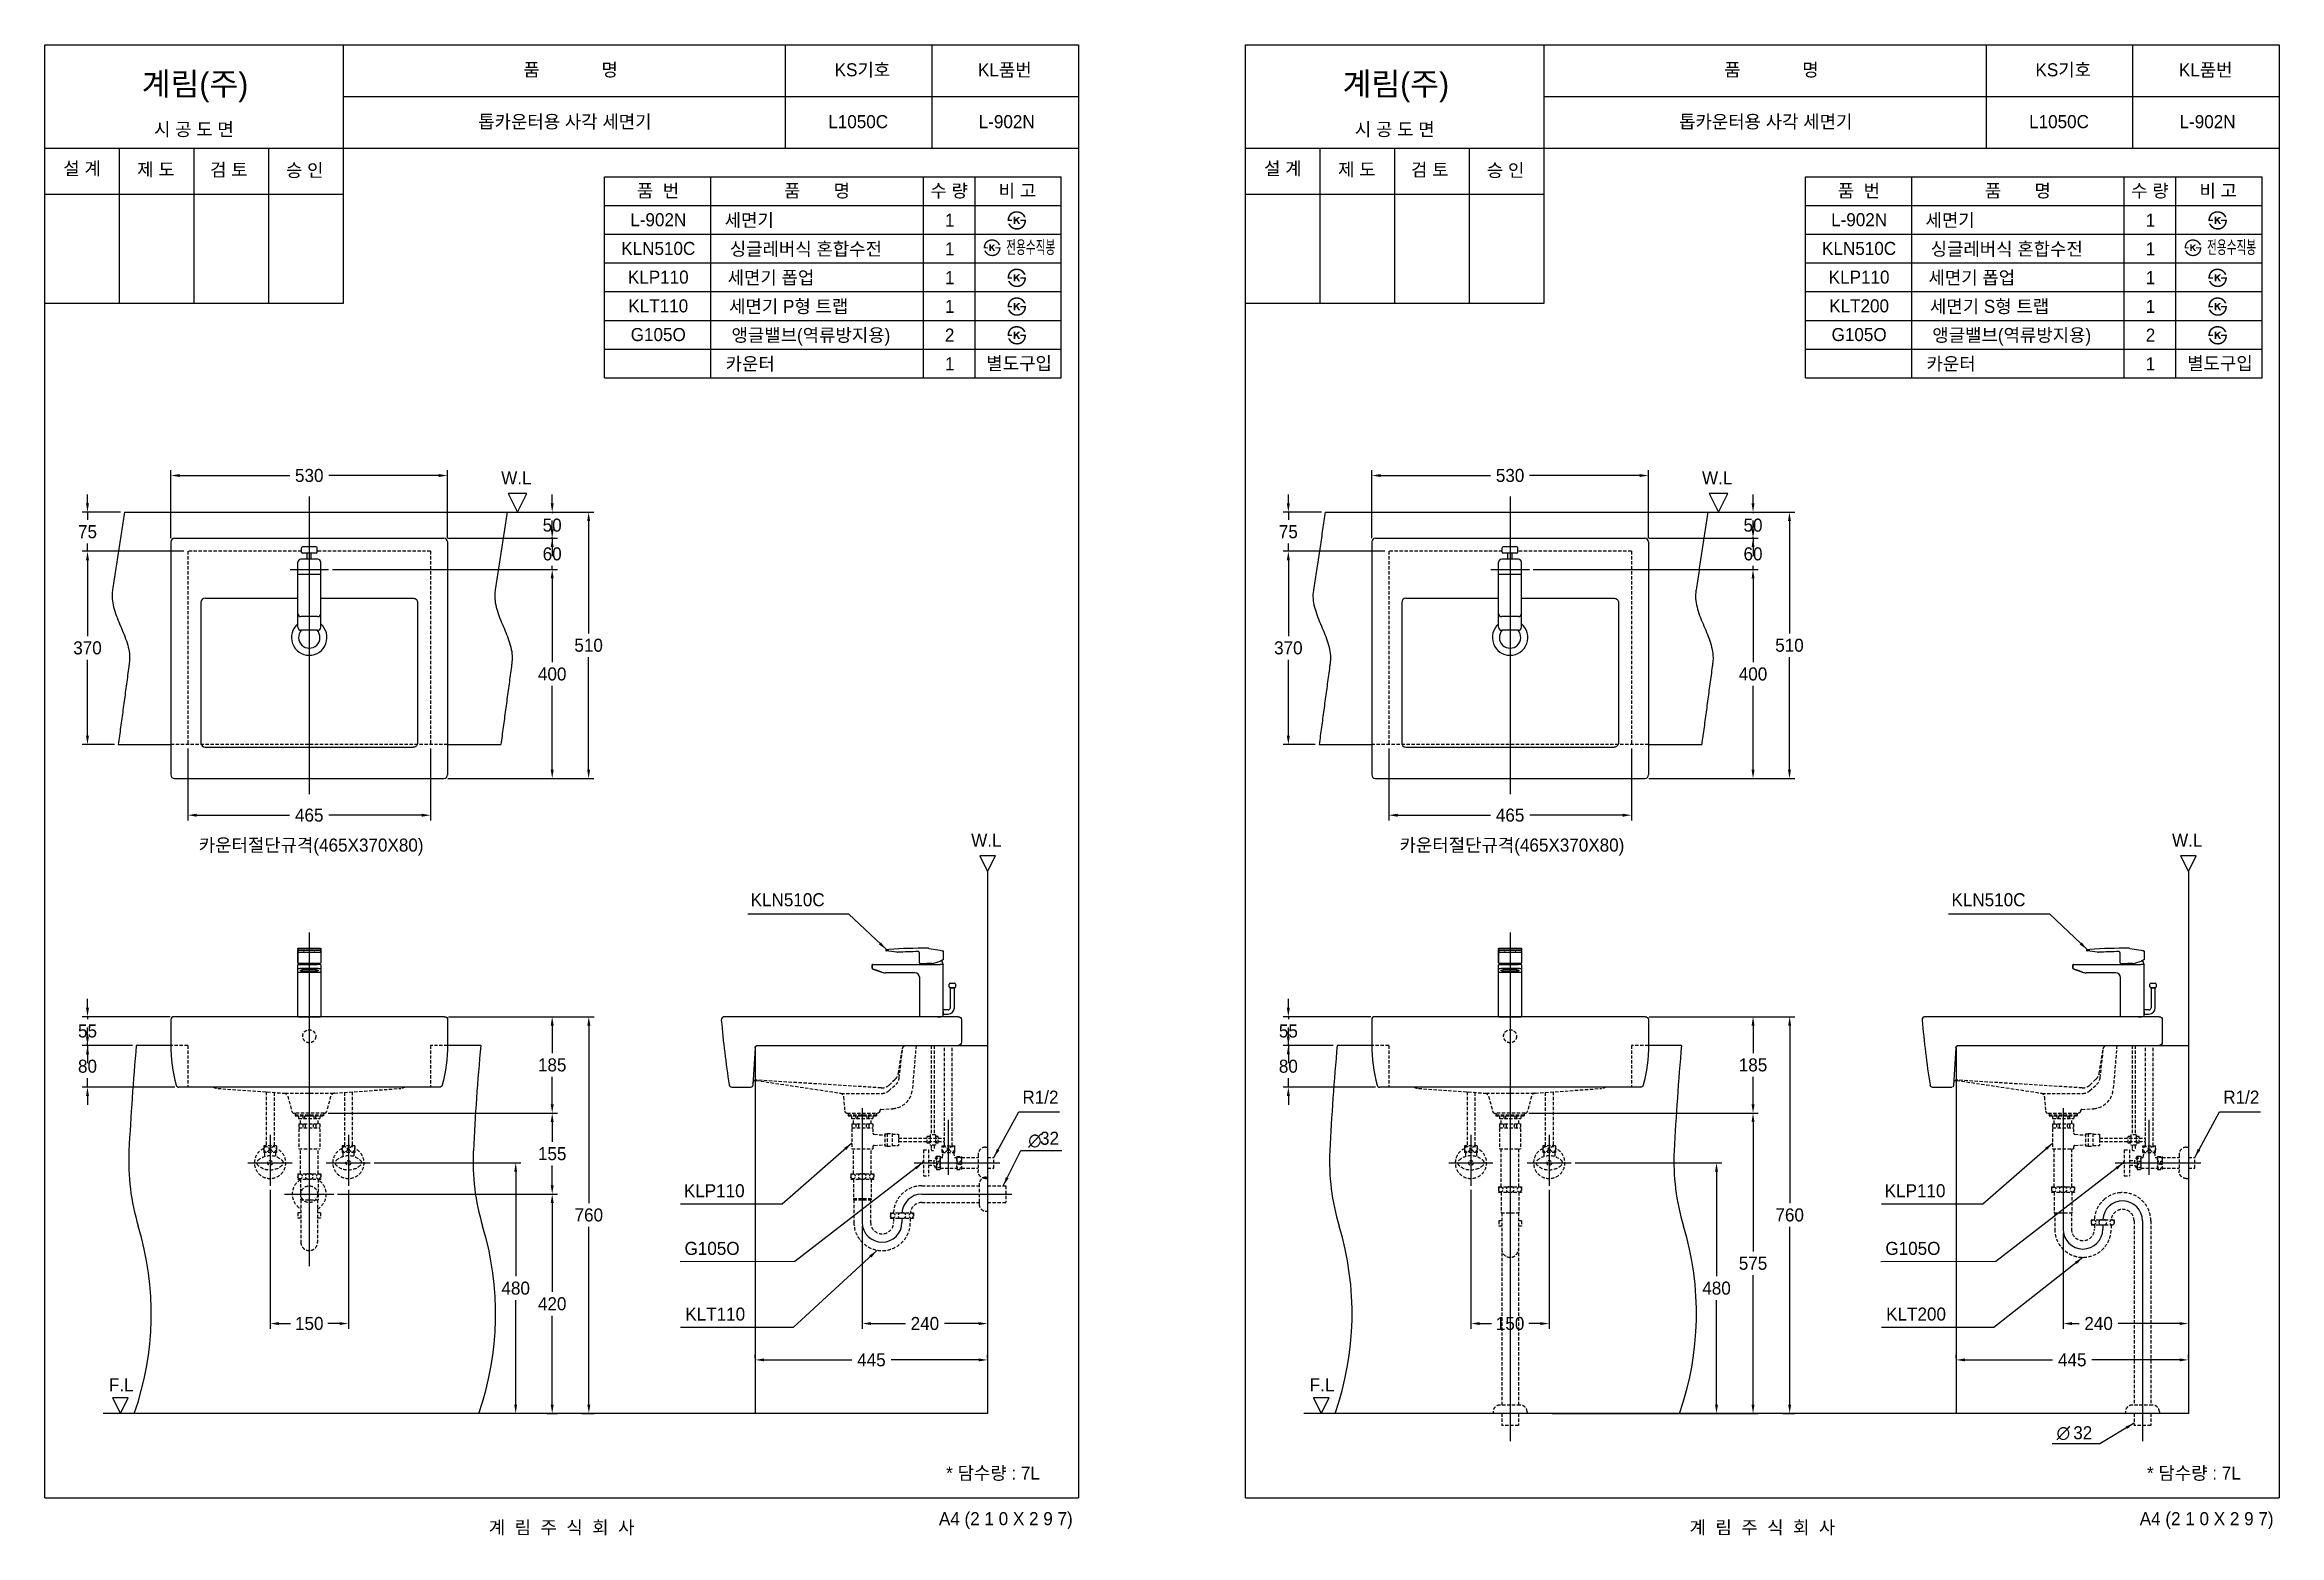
# Model space of a CAD drawing. Header units: millimetres. Extents: x 0 to 4280, y -72 to 2783.
import ezdxf
from ezdxf.enums import TextEntityAlignment as Align
from ezdxf.lldxf.tags import DXFTag

# ---------------------------------------------------------------- set-up
doc = ezdxf.new("R2010")
doc.units = ezdxf.units.MM
doc.linetypes.add('DASHED2', pattern=[9.525, 6.35, -3.175])
for name, color, linetype in [('TEXT', 7, 'Continuous'), ('내부선 및 부속', 4, 'Continuous'), ('도각라인', 7, 'Continuous'), ('외형선', 3, 'Continuous'), ('점선', 6, 'DASHED2'), ('중심선', 1, 'DASHED'), ('치수선', 7, 'Continuous')]:
    doc.layers.add(name, color=color, linetype=linetype)
doc.styles.add('140911', font='HBATANG.TTF', dxfattribs={"height": 23})
doc.styles.add('____', font='')
doc.styles.add('타이틀', font='H2GTRM.TTF', dxfattribs={"height": 25})
doc.styles.get('____').set_extended_font_data('굴림')
tags = doc.linetypes.add('DASHDOT', pattern=[70, 31, -13, 13, -13]).pattern_tags.tags
tags[10:11] = [DXFTag(74, 4), DXFTag(75, 0), DXFTag(340, '0'), DXFTag(46, 0.0), DXFTag(50, 0.0), DXFTag(44, 0.0), DXFTag(45, 0.0)]
tags[8:9] = [DXFTag(74, 4), DXFTag(75, 0), DXFTag(340, '0'), DXFTag(46, 0.0), DXFTag(50, 0.0), DXFTag(44, 0.0), DXFTag(45, 0.0)]
tags[6:7] = [DXFTag(74, 4), DXFTag(75, 0), DXFTag(340, '0'), DXFTag(46, 0.0), DXFTag(50, 0.0), DXFTag(44, 0.0), DXFTag(45, 0.0)]
tags[4:5] = [DXFTag(74, 4), DXFTag(75, 0), DXFTag(340, '0'), DXFTag(46, 0.0), DXFTag(50, 0.0), DXFTag(44, 0.0), DXFTag(45, 0.0)]
tags = doc.linetypes.add('DASHED', pattern=[25.72, 12.86, -12.86]).pattern_tags.tags
tags[6:7] = [DXFTag(74, 4), DXFTag(75, 0), DXFTag(340, '0'), DXFTag(46, 0.0), DXFTag(50, 0.0), DXFTag(44, 0.0), DXFTag(45, 0.0)]
tags[4:5] = [DXFTag(74, 4), DXFTag(75, 0), DXFTag(340, '0'), DXFTag(46, 0.0), DXFTag(50, 0.0), DXFTag(44, 0.0), DXFTag(45, 0.0)]
doc.dimstyles.new('MSADIM', dxfattribs={"dimtxt": 33, "dimasz": 17, "dimexe": 10, "dimexo": 7.5, "dimgap": 10, "dimtad": 0, "dimtih": 1, "dimtoh": 1, "dimdec": 0, "dimzin": 1, "dimdsep": 46, "dimtxsty": '____', "dimcen": 11.25, "dimadec": 0, "dimazin": 0, "dimtfac": 1, "dimtdec": 0, "dimtix": 1, "dimtmove": 0, "dimatfit": 3, "dimfxl": 1, "dimtolj": 1, "dimtzin": 1, "dimarcsym": 0})

msp = doc.modelspace()

# ---------------------------------------------------------------- texts
at = {"layer": 'TEXT', "style": '타이틀'}
for s, p in [('품             명', (1007.3, 2735)), ('KS기호', (1566.2, 2734.9)), ('KL품번', (1839, 2734.8)), ('품             명', (3307.3, 2735)), ('KS기호', (3866.2, 2734.9)), ('KL품번', (4139, 2734.8)), ('시 공 도 면', (285.8, 2620.9)), ('톱카운터용 사각 세면기', (996.3, 2635.6)), ('L1050C', (1558.1, 2635.6)), ('L-902N', (1842.6, 2635.6)), ('시 공 도 면', (2585.8, 2620.9)), ('톱카운터용 사각 세면기', (3296.3, 2635.6)), ('L1050C', (3858.1, 2635.6)), ('L-902N', (4142.6, 2635.6)), ('설 계', (71.5, 2546)), ('제 도', (213.1, 2544.1)), ('검 토', (352.8, 2543.5)), ('승 인', (498, 2542.6)), ('설 계', (2371.5, 2546)), ('제 도', (2513.1, 2544.1)), ('검 토', (2652.8, 2543.5)), ('승 인', (2798, 2542.6)), ('품  번', (1174.7, 2503.3)), ('품       명', (1479.3, 2503.3)), ('수 량', (1732.2, 2503.3)), ('비 고', (1863, 2503.3)), ('품  번', (3474.7, 2503.3)), ('품       명', (3779.3, 2503.3)), ('수 량', (4032.2, 2503.3)), ('비 고', (4163, 2503.3)), ('L-902N', (1175.2, 2447.8)), ('세면기', (1349.4, 2446.8)), ('1', (1733.3, 2446.8)), ('L-902N', (3475.2, 2447.8)), ('세면기', (3649.4, 2446.8)), ('1', (4033.3, 2446.8)), ('KLN510C', (1175.2, 2392.8)), ('싱글레버식 혼합수전', (1457.9, 2391.8)), ('1', (1733.3, 2391.8)), ('KLN510C', (3475.2, 2392.8)), ('싱글레버식 혼합수전', (3757.9, 2391.8)), ('1', (4033.3, 2391.8)), ('KLP110', (1175.2, 2337.8)), ('세면기 폽업', (1391, 2336.8)), ('1', (1733.3, 2336.8)), ('KLP110', (3475.2, 2337.8)), ('세면기 폽업', (3691, 2336.8)), ('1', (4033.3, 2336.8)), ('KLT110', (1175.2, 2282.8)), ('세면기 P형 트랩', (1425, 2281.8)), ('1', (1733.3, 2281.8)), ('KLT200', (3475.2, 2282.8)), ('세면기 S형 트랩', (3725, 2281.8)), ('1', (4033.3, 2281.8)), ('G105O', (1175.2, 2227.8)), ('앵글밸브(역류방지용)', (1467.5, 2226.8)), ('2', (1733.3, 2226.8)), ('G105O', (3475.2, 2227.8)), ('앵글밸브(역류방지용)', (3767.5, 2226.8)), ('2', (4033.3, 2226.8)), ('카운터', (1351.3, 2171.8)), ('1', (1733.3, 2171.8)), ('별도구입', (1866.3, 2172.7)), ('카운터', (3651.3, 2171.8)), ('1', (4033.3, 2171.8)), ('별도구입', (4166.3, 2172.7)), ('카운터절단규격(465X370X80)', (510.3, 1250)), ('카운터절단규격(465X370X80)', (2810.3, 1250)), ('* 담수량 : 7L', (1816.4, 47.2)), ('* 담수량 : 7L', (4116.4, 47.2)), ('계  림  주  식  회  사', (990, -56.9)), ('계  림  주  식  회  사', (3290, -56.9))]:
    msp.add_text(s, height=25, dxfattribs=at).set_placement(p, align=Align.MIDDLE_CENTER)
for p in [(185.9, 2685.9), (2485.9, 2685.9)]:
    msp.add_text('계림(주)', height=44, dxfattribs=at).set_placement(p)
at = {"layer": 'TEXT', "style": '타이틀', "width": 0.6}
for p in [(1888.6, 2395.2), (4188.6, 2395.2)]:
    msp.add_text('전용수직봉', height=25, dxfattribs=at).set_placement(p, align=Align.MIDDLE_CENTER)
at = {"layer": 'TEXT', "style": '타이틀'}
for s, p in [('W.L', (903.4, 1953.4)), ('W.L', (3203.4, 1953.4)), ('W.L', (1803.6, 1259.4)), ('W.L', (4103.6, 1259.4)), ('F.L', (146.6, 216)), ('F.L', (2446.6, 216))]:
    msp.add_text(s, height=25, dxfattribs=at).set_placement(p, align=Align.MIDDLE)
for p in [(1969, -40.2), (4269, -40.2)]:
    msp.add_text('A4 (2 1 0 X 2 9 7)', height=25, dxfattribs=at).set_placement(p, align=Align.MIDDLE_RIGHT)
at = {"layer": 'TEXT', "char_height": 25, "width": 380.447, "attachment_point": 1, "line_spacing_factor": 0.963855, "style": '타이틀'}
for s, insert in [('\\A1;KLN510C', (1352.1, 1157.8)), ('\\A1;KLN510C', (3652.1, 1157.8)), ('\\A1;KLP110', (1224.2, 600.4)), ('\\A1;KLP110', (3524.2, 600.4)), ('\\A1;G105O', (1225.5, 490)), ('\\A1;G105O', (3525.5, 490)), ('\\A1;KLT110', (1227, 364.2)), ('\\A1;KLT200', (3527, 364.2))]:
    msp.add_mtext(s, dxfattribs=dict(at, insert=insert))
at = {"layer": '치수선'}
for s, style, p in [('∅', '____', (1883.9, 672)), ('32', '타이틀', (1906.4, 676)), ('∅', '140911', (3853.4, 111.7)), ('32', '타이틀', (3885.3, 111.9))]:
    msp.add_text(s, height=25, dxfattribs=dict(at, style=style)).set_placement(p)
at = {"layer": '치수선', "linetype": 'Continuous', "char_height": 25, "width": 380.447, "attachment_point": 1, "line_spacing_factor": 0.963855, "style": '타이틀'}
for insert in [(1872.7, 779.7), (4172.7, 779.7)]:
    msp.add_mtext('\\A1;R1/2', dxfattribs=dict(at, insert=insert))

# ---------------------------------------------------------------- blocks, each defined once
blk = doc.blocks.new('*D11')
at = {"layer": '치수선', "color": 0, "linetype": 'Continuous', "lineweight": -2, "transparency": 16777216}
for p, q in [((241.7, 1838.1), (241.7, 1967.8)), ((258.7, 1957.8), (469.3, 1957.8)), ((754.7, 1957.8), (544.1, 1957.8)), ((771.7, 1838.1), (771.7, 1967.8))]:
    blk.add_line(p, q, dxfattribs=at)
at = {"layer": '치수선', "color": 0, "linetype": 'Continuous', "transparency": 16777216}
for points in [[(258.7, 1960.6), (258.7, 1955), (241.7, 1957.8)], [(754.7, 1960.6), (754.7, 1955), (771.7, 1957.8)]]:
    blk.add_solid(points, dxfattribs=at)
at = {"layer": '치수선', "color": 0, "linetype": 'Continuous', "transparency": 16777216, "insert": (506.7, 1957.8), "char_height": 25, "attachment_point": 5, "style": '____'}
blk.add_mtext('\\A1;530', dxfattribs=at)
blk = doc.blocks.new('*D12')
at = {"layer": '치수선', "color": 0, "linetype": 'Continuous', "lineweight": -2, "transparency": 16777216}
for p, q in [((145.2, 1887.6), (72, 1887.6)), ((82, 1904.6), (82, 1921.6)), ((82, 1887.6), (82, 1872.9)), ((266.7, 1812.6), (72, 1812.6)), ((82, 1812.6), (82, 1827.3)), ((82, 1795.6), (82, 1778.6))]:
    blk.add_line(p, q, dxfattribs=at)
at = {"layer": '치수선', "color": 0, "linetype": 'Continuous', "transparency": 16777216}
for points in [[(79.1, 1904.6), (84.8, 1904.6), (82, 1887.6)], [(79.1, 1795.6), (84.8, 1795.6), (82, 1812.6)]]:
    blk.add_solid(points, dxfattribs=at)
at = {"layer": '치수선', "color": 0, "linetype": 'Continuous', "transparency": 16777216, "insert": (82, 1850.1), "char_height": 25, "attachment_point": 5, "style": '____'}
blk.add_mtext('\\A1;75', dxfattribs=at)
blk = doc.blocks.new('*D13')
at = {"layer": '치수선', "color": 0, "linetype": 'Continuous', "lineweight": -2, "transparency": 16777216}
for p, q in [((266.7, 1812.6), (72, 1812.6)), ((82, 1795.6), (82, 1650.4)), ((82, 1459.6), (82, 1604.8)), ((133.4, 1442.6), (72, 1442.6))]:
    blk.add_line(p, q, dxfattribs=at)
at = {"layer": '치수선', "color": 0, "linetype": 'Continuous', "transparency": 16777216}
for points in [[(79.1, 1795.6), (84.8, 1795.6), (82, 1812.6)], [(79.1, 1459.6), (84.8, 1459.6), (82, 1442.6)]]:
    blk.add_solid(points, dxfattribs=at)
at = {"layer": '치수선', "color": 0, "linetype": 'Continuous', "transparency": 16777216, "insert": (82, 1627.6), "char_height": 25, "attachment_point": 5, "style": '____'}
blk.add_mtext('\\A1;370', dxfattribs=at)
blk = doc.blocks.new('*D14')
at = {"layer": '치수선', "color": 0, "linetype": 'Continuous', "lineweight": -2, "transparency": 16777216}
for p, q in [((274.2, 1435.1), (274.2, 1297.2)), ((739.2, 1435.1), (739.2, 1297.2)), ((291.2, 1307.2), (469, 1307.2)), ((722.2, 1307.2), (544.4, 1307.2))]:
    blk.add_line(p, q, dxfattribs=at)
at = {"layer": '치수선', "color": 0, "linetype": 'Continuous', "transparency": 16777216}
for points in [[(291.2, 1310), (291.2, 1304.3), (274.2, 1307.2)], [(722.2, 1310), (722.2, 1304.3), (739.2, 1307.2)]]:
    blk.add_solid(points, dxfattribs=at)
at = {"layer": '치수선', "color": 0, "linetype": 'Continuous', "transparency": 16777216, "insert": (506.7, 1307.2), "char_height": 25, "attachment_point": 5, "style": '____'}
blk.add_mtext('\\A1;465', dxfattribs=at)
blk = doc.blocks.new('*D15')
at = {"layer": '치수선', "color": 0, "linetype": 'Continuous', "lineweight": -2, "transparency": 16777216}
for p, q in [((551.1, 1777.6), (982, 1777.6)), ((972, 1760.6), (972, 1600.4)), ((972, 1394.6), (972, 1554.8)), ((772.2, 1377.6), (982, 1377.6))]:
    blk.add_line(p, q, dxfattribs=at)
at = {"layer": '치수선', "color": 0, "linetype": 'Continuous', "transparency": 16777216}
for points in [[(969.2, 1760.6), (974.9, 1760.6), (972, 1777.6)], [(969.2, 1394.6), (974.9, 1394.6), (972, 1377.6)]]:
    blk.add_solid(points, dxfattribs=at)
at = {"layer": '치수선', "color": 0, "linetype": 'Continuous', "transparency": 16777216, "insert": (972, 1577.6), "char_height": 25, "attachment_point": 5, "style": '____'}
blk.add_mtext('\\A1;400', dxfattribs=at)
blk = doc.blocks.new('*D16')
at = {"layer": '치수선', "color": 0, "linetype": 'Continuous', "lineweight": -2, "transparency": 16777216}
for p, q in [((972, 1854.6), (972, 1871.6)), ((772.2, 1837.6), (982, 1837.6)), ((972, 1837.6), (972, 1830.4)), ((551.1, 1777.6), (982, 1777.6)), ((972, 1777.6), (972, 1784.8)), ((972, 1760.6), (972, 1743.6))]:
    blk.add_line(p, q, dxfattribs=at)
at = {"layer": '치수선', "color": 0, "linetype": 'Continuous', "transparency": 16777216}
for points in [[(969.2, 1854.6), (974.9, 1854.6), (972, 1837.6)], [(969.2, 1760.6), (974.9, 1760.6), (972, 1777.6)]]:
    blk.add_solid(points, dxfattribs=at)
at = {"layer": '치수선', "color": 0, "linetype": 'Continuous', "transparency": 16777216, "insert": (972, 1807.6), "char_height": 25, "attachment_point": 5, "style": '____'}
blk.add_mtext('\\A1;60', dxfattribs=at)
blk = doc.blocks.new('*D17')
at = {"layer": '치수선', "color": 0, "linetype": 'Continuous', "lineweight": -2, "transparency": 16777216}
for p, q in [((893, 1887.6), (982, 1887.6)), ((972, 1904.6), (972, 1921.6)), ((972, 1887.6), (972, 1885.4)), ((772.2, 1837.6), (982, 1837.6)), ((972, 1837.6), (972, 1839.8)), ((972, 1820.6), (972, 1803.6))]:
    blk.add_line(p, q, dxfattribs=at)
at = {"layer": '치수선', "color": 0, "linetype": 'Continuous', "transparency": 16777216}
for points in [[(969.2, 1904.6), (974.9, 1904.6), (972, 1887.6)], [(969.2, 1820.6), (974.9, 1820.6), (972, 1837.6)]]:
    blk.add_solid(points, dxfattribs=at)
at = {"layer": '치수선', "color": 0, "linetype": 'Continuous', "transparency": 16777216, "insert": (972, 1862.6), "char_height": 25, "attachment_point": 5, "style": '____'}
blk.add_mtext('\\A1;50', dxfattribs=at)
blk = doc.blocks.new('*D18')
at = {"layer": '치수선', "color": 0, "linetype": 'Continuous', "lineweight": -2, "transparency": 16777216}
for p, q in [((893, 1887.6), (1051.8, 1887.6)), ((1041.8, 1870.6), (1041.8, 1655.5)), ((1041.8, 1394.6), (1041.8, 1609.8)), ((772.2, 1377.6), (1051.8, 1377.6))]:
    blk.add_line(p, q, dxfattribs=at)
at = {"layer": '치수선', "color": 0, "linetype": 'Continuous', "transparency": 16777216}
for points in [[(1039, 1870.6), (1044.7, 1870.6), (1041.8, 1887.6)], [(1039, 1394.6), (1044.7, 1394.6), (1041.8, 1377.6)]]:
    blk.add_solid(points, dxfattribs=at)
at = {"layer": '치수선', "color": 0, "linetype": 'Continuous', "transparency": 16777216, "insert": (1041.8, 1632.6), "char_height": 25, "attachment_point": 5, "style": '____'}
blk.add_mtext('\\A1;510', dxfattribs=at)
blk = doc.blocks.new('*D1')
at = {"layer": '치수선', "color": 0, "linetype": 'Continuous', "lineweight": -2, "transparency": 16777216}
for p, q in [((82, 938.3), (82, 955.3)), ((240.2, 921.3), (72, 921.3)), ((82, 921.3), (82, 916.6)), ((168, 866.3), (72, 866.3)), ((82, 866.3), (82, 871)), ((82, 849.3), (82, 832.3))]:
    blk.add_line(p, q, dxfattribs=at)
at = {"layer": '치수선', "color": 0, "linetype": 'Continuous', "transparency": 16777216}
for points in [[(79.1, 938.3), (84.8, 938.3), (82, 921.3)], [(79.1, 849.3), (84.8, 849.3), (82, 866.3)]]:
    blk.add_solid(points, dxfattribs=at)
at = {"layer": '치수선', "color": 0, "linetype": 'Continuous', "transparency": 16777216, "insert": (82, 893.8), "char_height": 25, "attachment_point": 5, "style": '____'}
blk.add_mtext('\\A1;55', dxfattribs=at)
blk = doc.blocks.new('*D2')
at = {"layer": '치수선', "color": 0, "linetype": 'Continuous', "lineweight": -2, "transparency": 16777216}
for p, q in [((82, 883.3), (82, 900.3)), ((168, 866.3), (72, 866.3)), ((82, 866.3), (82, 849.2)), ((249.2, 786.3), (72, 786.3)), ((82, 786.3), (82, 803.5)), ((82, 769.3), (82, 752.3))]:
    blk.add_line(p, q, dxfattribs=at)
at = {"layer": '치수선', "color": 0, "linetype": 'Continuous', "transparency": 16777216}
for points in [[(79.1, 883.3), (84.8, 883.3), (82, 866.3)], [(79.1, 769.3), (84.8, 769.3), (82, 786.3)]]:
    blk.add_solid(points, dxfattribs=at)
at = {"layer": '치수선', "color": 0, "linetype": 'Continuous', "transparency": 16777216, "insert": (82, 826.3), "char_height": 25, "attachment_point": 5, "style": '____'}
blk.add_mtext('\\A1;80', dxfattribs=at)
blk = doc.blocks.new('*D3')
at = {"layer": '치수선', "color": 0, "linetype": 'Continuous', "lineweight": -2, "transparency": 16777216}
for p, q in [((773.2, 921.3), (982, 921.3)), ((972, 904.3), (972, 851.7)), ((972, 753.3), (972, 806)), ((542.8, 736.3), (982, 736.3))]:
    blk.add_line(p, q, dxfattribs=at)
at = {"layer": '치수선', "color": 0, "linetype": 'Continuous', "transparency": 16777216}
for points in [[(969.2, 904.3), (974.9, 904.3), (972, 921.3)], [(969.2, 753.3), (974.9, 753.3), (972, 736.3)]]:
    blk.add_solid(points, dxfattribs=at)
at = {"layer": '치수선', "color": 0, "linetype": 'Continuous', "transparency": 16777216, "insert": (972, 828.8), "char_height": 25, "attachment_point": 5, "style": '____'}
blk.add_mtext('\\A1;185', dxfattribs=at)
blk = doc.blocks.new('*D4')
at = {"layer": '치수선', "color": 0, "linetype": 'Continuous', "lineweight": -2, "transparency": 16777216}
for p, q in [((542.8, 736.3), (982, 736.3)), ((972, 719.3), (972, 681.7)), ((972, 598.3), (972, 636)), ((561.1, 581.3), (982, 581.3))]:
    blk.add_line(p, q, dxfattribs=at)
at = {"layer": '치수선', "color": 0, "linetype": 'Continuous', "transparency": 16777216}
for points in [[(969.2, 719.3), (974.9, 719.3), (972, 736.3)], [(969.2, 598.3), (974.9, 598.3), (972, 581.3)]]:
    blk.add_solid(points, dxfattribs=at)
at = {"layer": '치수선', "color": 0, "linetype": 'Continuous', "transparency": 16777216, "insert": (972, 658.8), "char_height": 25, "attachment_point": 5, "style": '____'}
blk.add_mtext('\\A1;155', dxfattribs=at)
blk = doc.blocks.new('*D5')
at = {"layer": '치수선', "color": 0, "linetype": 'Continuous', "lineweight": -2, "transparency": 16777216}
for p, q in [((561.1, 581.3), (982, 581.3)), ((972, 564.3), (972, 394.2)), ((972, 178.3), (972, 348.5)), ((962.3, 161.3), (982, 161.3))]:
    blk.add_line(p, q, dxfattribs=at)
at = {"layer": '치수선', "color": 0, "linetype": 'Continuous', "transparency": 16777216}
for points in [[(969.2, 564.3), (974.9, 564.3), (972, 581.3)], [(969.2, 178.3), (974.9, 178.3), (972, 161.3)]]:
    blk.add_solid(points, dxfattribs=at)
at = {"layer": '치수선', "color": 0, "linetype": 'Continuous', "transparency": 16777216, "insert": (972, 371.3), "char_height": 25, "attachment_point": 5, "style": '____'}
blk.add_mtext('\\A1;420', dxfattribs=at)
blk = doc.blocks.new('*D6')
at = {"layer": '치수선', "color": 0, "linetype": 'Continuous', "lineweight": -2, "transparency": 16777216}
for p, q in [((631.2, 641.3), (912.1, 641.3)), ((902.1, 624.3), (902.1, 424)), ((902.1, 178.3), (902.1, 378.3)), ((897.1, 161.3), (892.1, 161.3))]:
    blk.add_line(p, q, dxfattribs=at)
at = {"layer": '치수선', "color": 0, "linetype": 'Continuous', "transparency": 16777216}
for points in [[(899.3, 624.3), (904.9, 624.3), (902.1, 641.3)], [(899.3, 178.3), (904.9, 178.3), (902.1, 161.3)]]:
    blk.add_solid(points, dxfattribs=at)
at = {"layer": '치수선', "color": 0, "linetype": 'Continuous', "transparency": 16777216, "insert": (902.1, 401.2), "char_height": 25, "attachment_point": 5, "style": '____'}
blk.add_mtext('\\A1;480', dxfattribs=at)
blk = doc.blocks.new('*D7')
at = {"layer": '치수선', "color": 0, "linetype": 'Continuous', "lineweight": -2, "transparency": 16777216}
for p, q in [((773.2, 921.3), (1052.2, 921.3)), ((1042.2, 904.3), (1042.2, 564.2)), ((1042.2, 178.3), (1042.2, 518.5)), ((1028.9, 161.3), (1052.2, 161.3))]:
    blk.add_line(p, q, dxfattribs=at)
at = {"layer": '치수선', "color": 0, "linetype": 'Continuous', "transparency": 16777216}
for points in [[(1039.4, 904.3), (1045, 904.3), (1042.2, 921.3)], [(1039.4, 178.3), (1045, 178.3), (1042.2, 161.3)]]:
    blk.add_solid(points, dxfattribs=at)
at = {"layer": '치수선', "color": 0, "linetype": 'Continuous', "transparency": 16777216, "insert": (1042.2, 541.4), "char_height": 25, "attachment_point": 5, "style": '____'}
blk.add_mtext('\\A1;760', dxfattribs=at)
blk = doc.blocks.new('*D8')
at = {"layer": '치수선', "color": 0, "linetype": 'Continuous', "lineweight": -2, "transparency": 16777216}
for p, q in [((431.7, 589.8), (431.7, 323.5)), ((581.7, 589.8), (581.7, 323.5)), ((448.7, 333.5), (470.8, 333.5)), ((564.7, 333.5), (542.6, 333.5))]:
    blk.add_line(p, q, dxfattribs=at)
at = {"layer": '치수선', "color": 0, "linetype": 'Continuous', "transparency": 16777216}
for points in [[(448.7, 336.3), (448.7, 330.7), (431.7, 333.5)], [(564.7, 336.3), (564.7, 330.7), (581.7, 333.5)]]:
    blk.add_solid(points, dxfattribs=at)
at = {"layer": '치수선', "color": 0, "linetype": 'Continuous', "transparency": 16777216, "insert": (506.7, 333.5), "char_height": 25, "attachment_point": 5, "style": '____'}
blk.add_mtext('\\A1;150', dxfattribs=at)
blk = doc.blocks.new('*D9')
at = {"layer": '치수선', "color": 0, "linetype": 'Continuous', "lineweight": -2, "transparency": 16777216}
for p, q in [((1565.9, 519.8), (1565.9, 323.5)), ((1805.9, 354.4), (1805.9, 323.5)), ((1582.9, 333.5), (1648.6, 333.5)), ((1788.9, 333.5), (1723.2, 333.5))]:
    blk.add_line(p, q, dxfattribs=at)
at = {"layer": '치수선', "color": 0, "linetype": 'Continuous', "transparency": 16777216}
for points in [[(1582.9, 336.3), (1582.9, 330.7), (1565.9, 333.5)], [(1788.9, 336.3), (1788.9, 330.7), (1805.9, 333.5)]]:
    blk.add_solid(points, dxfattribs=at)
at = {"layer": '치수선', "color": 0, "linetype": 'Continuous', "transparency": 16777216, "insert": (1685.9, 333.5), "char_height": 25, "attachment_point": 5, "style": '____'}
blk.add_mtext('\\A1;240', dxfattribs=at)
blk = doc.blocks.new('*D10')
at = {"layer": '치수선', "color": 0, "linetype": 'Continuous', "lineweight": -2, "transparency": 16777216}
for p, q in [((1360.9, 267.4), (1360.9, 273.9)), ((1377.9, 263.9), (1545.7, 263.9)), ((1788.9, 263.9), (1621.1, 263.9)), ((1805.9, 267.4), (1805.9, 273.9))]:
    blk.add_line(p, q, dxfattribs=at)
at = {"layer": '치수선', "color": 0, "linetype": 'Continuous', "transparency": 16777216}
for points in [[(1377.9, 266.7), (1377.9, 261.1), (1360.9, 263.9)], [(1788.9, 266.7), (1788.9, 261.1), (1805.9, 263.9)]]:
    blk.add_solid(points, dxfattribs=at)
at = {"layer": '치수선', "color": 0, "linetype": 'Continuous', "transparency": 16777216, "insert": (1583.4, 263.9), "char_height": 25, "attachment_point": 5, "style": '____'}
blk.add_mtext('\\A1;445', dxfattribs=at)
blk = doc.blocks.new('*D19')
at = {"layer": '치수선', "color": 0, "linetype": 'Continuous', "lineweight": -2, "transparency": 16777216}
for p, q in [((2541.7, 1838.1), (2541.7, 1967.8)), ((2558.7, 1957.8), (2769.3, 1957.8)), ((3054.7, 1957.8), (2844.1, 1957.8)), ((3071.7, 1838.1), (3071.7, 1967.8))]:
    blk.add_line(p, q, dxfattribs=at)
at = {"layer": '치수선', "color": 0, "linetype": 'Continuous', "transparency": 16777216}
for points in [[(2558.7, 1960.6), (2558.7, 1955), (2541.7, 1957.8)], [(3054.7, 1960.6), (3054.7, 1955), (3071.7, 1957.8)]]:
    blk.add_solid(points, dxfattribs=at)
at = {"layer": '치수선', "color": 0, "linetype": 'Continuous', "transparency": 16777216, "insert": (2806.7, 1957.8), "char_height": 25, "attachment_point": 5, "style": '____'}
blk.add_mtext('\\A1;530', dxfattribs=at)
blk = doc.blocks.new('*D20')
at = {"layer": '치수선', "color": 0, "linetype": 'Continuous', "lineweight": -2, "transparency": 16777216}
for p, q in [((2445.2, 1887.6), (2372, 1887.6)), ((2382, 1904.6), (2382, 1921.6)), ((2382, 1887.6), (2382, 1872.9)), ((2566.7, 1812.6), (2372, 1812.6)), ((2382, 1812.6), (2382, 1827.3)), ((2382, 1795.6), (2382, 1778.6))]:
    blk.add_line(p, q, dxfattribs=at)
at = {"layer": '치수선', "color": 0, "linetype": 'Continuous', "transparency": 16777216}
for points in [[(2379.1, 1904.6), (2384.8, 1904.6), (2382, 1887.6)], [(2379.1, 1795.6), (2384.8, 1795.6), (2382, 1812.6)]]:
    blk.add_solid(points, dxfattribs=at)
at = {"layer": '치수선', "color": 0, "linetype": 'Continuous', "transparency": 16777216, "insert": (2382, 1850.1), "char_height": 25, "attachment_point": 5, "style": '____'}
blk.add_mtext('\\A1;75', dxfattribs=at)
blk = doc.blocks.new('*D21')
at = {"layer": '치수선', "color": 0, "linetype": 'Continuous', "lineweight": -2, "transparency": 16777216}
for p, q in [((2566.7, 1812.6), (2372, 1812.6)), ((2382, 1795.6), (2382, 1650.4)), ((2382, 1459.6), (2382, 1604.8)), ((2433.4, 1442.6), (2372, 1442.6))]:
    blk.add_line(p, q, dxfattribs=at)
at = {"layer": '치수선', "color": 0, "linetype": 'Continuous', "transparency": 16777216}
for points in [[(2379.1, 1795.6), (2384.8, 1795.6), (2382, 1812.6)], [(2379.1, 1459.6), (2384.8, 1459.6), (2382, 1442.6)]]:
    blk.add_solid(points, dxfattribs=at)
at = {"layer": '치수선', "color": 0, "linetype": 'Continuous', "transparency": 16777216, "insert": (2382, 1627.6), "char_height": 25, "attachment_point": 5, "style": '____'}
blk.add_mtext('\\A1;370', dxfattribs=at)
blk = doc.blocks.new('*D22')
at = {"layer": '치수선', "color": 0, "linetype": 'Continuous', "lineweight": -2, "transparency": 16777216}
for p, q in [((2574.2, 1435.1), (2574.2, 1297.2)), ((3039.2, 1435.1), (3039.2, 1297.2)), ((2591.2, 1307.2), (2769, 1307.2)), ((3022.2, 1307.2), (2844.4, 1307.2))]:
    blk.add_line(p, q, dxfattribs=at)
at = {"layer": '치수선', "color": 0, "linetype": 'Continuous', "transparency": 16777216}
for points in [[(2591.2, 1310), (2591.2, 1304.3), (2574.2, 1307.2)], [(3022.2, 1310), (3022.2, 1304.3), (3039.2, 1307.2)]]:
    blk.add_solid(points, dxfattribs=at)
at = {"layer": '치수선', "color": 0, "linetype": 'Continuous', "transparency": 16777216, "insert": (2806.7, 1307.2), "char_height": 25, "attachment_point": 5, "style": '____'}
blk.add_mtext('\\A1;465', dxfattribs=at)
blk = doc.blocks.new('*D23')
at = {"layer": '치수선', "color": 0, "linetype": 'Continuous', "lineweight": -2, "transparency": 16777216}
for p, q in [((2851.1, 1777.6), (3282, 1777.6)), ((3272, 1760.6), (3272, 1600.4)), ((3272, 1394.6), (3272, 1554.8)), ((3072.2, 1377.6), (3282, 1377.6))]:
    blk.add_line(p, q, dxfattribs=at)
at = {"layer": '치수선', "color": 0, "linetype": 'Continuous', "transparency": 16777216}
for points in [[(3269.2, 1760.6), (3274.9, 1760.6), (3272, 1777.6)], [(3269.2, 1394.6), (3274.9, 1394.6), (3272, 1377.6)]]:
    blk.add_solid(points, dxfattribs=at)
at = {"layer": '치수선', "color": 0, "linetype": 'Continuous', "transparency": 16777216, "insert": (3272, 1577.6), "char_height": 25, "attachment_point": 5, "style": '____'}
blk.add_mtext('\\A1;400', dxfattribs=at)
blk = doc.blocks.new('*D24')
at = {"layer": '치수선', "color": 0, "linetype": 'Continuous', "lineweight": -2, "transparency": 16777216}
for p, q in [((3272, 1854.6), (3272, 1871.6)), ((3072.2, 1837.6), (3282, 1837.6)), ((3272, 1837.6), (3272, 1830.4)), ((2851.1, 1777.6), (3282, 1777.6)), ((3272, 1777.6), (3272, 1784.8)), ((3272, 1760.6), (3272, 1743.6))]:
    blk.add_line(p, q, dxfattribs=at)
at = {"layer": '치수선', "color": 0, "linetype": 'Continuous', "transparency": 16777216}
for points in [[(3269.2, 1854.6), (3274.9, 1854.6), (3272, 1837.6)], [(3269.2, 1760.6), (3274.9, 1760.6), (3272, 1777.6)]]:
    blk.add_solid(points, dxfattribs=at)
at = {"layer": '치수선', "color": 0, "linetype": 'Continuous', "transparency": 16777216, "insert": (3272, 1807.6), "char_height": 25, "attachment_point": 5, "style": '____'}
blk.add_mtext('\\A1;60', dxfattribs=at)
blk = doc.blocks.new('*D25')
at = {"layer": '치수선', "color": 0, "linetype": 'Continuous', "lineweight": -2, "transparency": 16777216}
for p, q in [((3193, 1887.6), (3282, 1887.6)), ((3272, 1904.6), (3272, 1921.6)), ((3272, 1887.6), (3272, 1885.4)), ((3072.2, 1837.6), (3282, 1837.6)), ((3272, 1837.6), (3272, 1839.8)), ((3272, 1820.6), (3272, 1803.6))]:
    blk.add_line(p, q, dxfattribs=at)
at = {"layer": '치수선', "color": 0, "linetype": 'Continuous', "transparency": 16777216}
for points in [[(3269.2, 1904.6), (3274.9, 1904.6), (3272, 1887.6)], [(3269.2, 1820.6), (3274.9, 1820.6), (3272, 1837.6)]]:
    blk.add_solid(points, dxfattribs=at)
at = {"layer": '치수선', "color": 0, "linetype": 'Continuous', "transparency": 16777216, "insert": (3272, 1862.6), "char_height": 25, "attachment_point": 5, "style": '____'}
blk.add_mtext('\\A1;50', dxfattribs=at)
blk = doc.blocks.new('*D26')
at = {"layer": '치수선', "color": 0, "linetype": 'Continuous', "lineweight": -2, "transparency": 16777216}
for p, q in [((3193, 1887.6), (3351.8, 1887.6)), ((3341.8, 1870.6), (3341.8, 1655.5)), ((3341.8, 1394.6), (3341.8, 1609.8)), ((3072.2, 1377.6), (3351.8, 1377.6))]:
    blk.add_line(p, q, dxfattribs=at)
at = {"layer": '치수선', "color": 0, "linetype": 'Continuous', "transparency": 16777216}
for points in [[(3339, 1870.6), (3344.7, 1870.6), (3341.8, 1887.6)], [(3339, 1394.6), (3344.7, 1394.6), (3341.8, 1377.6)]]:
    blk.add_solid(points, dxfattribs=at)
at = {"layer": '치수선', "color": 0, "linetype": 'Continuous', "transparency": 16777216, "insert": (3341.8, 1632.6), "char_height": 25, "attachment_point": 5, "style": '____'}
blk.add_mtext('\\A1;510', dxfattribs=at)
blk = doc.blocks.new('*D27')
at = {"layer": '치수선', "color": 0, "linetype": 'Continuous', "lineweight": -2, "transparency": 16777216}
for p, q in [((2382, 938.3), (2382, 955.3)), ((2540.2, 921.3), (2372, 921.3)), ((2382, 921.3), (2382, 916.6)), ((2468, 866.3), (2372, 866.3)), ((2382, 866.3), (2382, 871)), ((2382, 849.3), (2382, 832.3))]:
    blk.add_line(p, q, dxfattribs=at)
at = {"layer": '치수선', "color": 0, "linetype": 'Continuous', "transparency": 16777216}
for points in [[(2379.1, 938.3), (2384.8, 938.3), (2382, 921.3)], [(2379.1, 849.3), (2384.8, 849.3), (2382, 866.3)]]:
    blk.add_solid(points, dxfattribs=at)
at = {"layer": '치수선', "color": 0, "linetype": 'Continuous', "transparency": 16777216, "insert": (2382, 893.8), "char_height": 25, "attachment_point": 5, "style": '____'}
blk.add_mtext('\\A1;55', dxfattribs=at)
blk = doc.blocks.new('*D28')
at = {"layer": '치수선', "color": 0, "linetype": 'Continuous', "lineweight": -2, "transparency": 16777216}
for p, q in [((2382, 883.3), (2382, 900.3)), ((2468, 866.3), (2372, 866.3)), ((2382, 866.3), (2382, 849.2)), ((2549.2, 786.3), (2372, 786.3)), ((2382, 786.3), (2382, 803.5)), ((2382, 769.3), (2382, 752.3))]:
    blk.add_line(p, q, dxfattribs=at)
at = {"layer": '치수선', "color": 0, "linetype": 'Continuous', "transparency": 16777216}
for points in [[(2379.1, 883.3), (2384.8, 883.3), (2382, 866.3)], [(2379.1, 769.3), (2384.8, 769.3), (2382, 786.3)]]:
    blk.add_solid(points, dxfattribs=at)
at = {"layer": '치수선', "color": 0, "linetype": 'Continuous', "transparency": 16777216, "insert": (2382, 826.3), "char_height": 25, "attachment_point": 5, "style": '____'}
blk.add_mtext('\\A1;80', dxfattribs=at)
blk = doc.blocks.new('*D29')
at = {"layer": '치수선', "color": 0, "linetype": 'Continuous', "lineweight": -2, "transparency": 16777216}
for p, q in [((3073.2, 921.3), (3282, 921.3)), ((3272, 904.3), (3272, 851.7)), ((3272, 753.3), (3272, 806)), ((2842.8, 736.3), (3282, 736.3))]:
    blk.add_line(p, q, dxfattribs=at)
at = {"layer": '치수선', "color": 0, "linetype": 'Continuous', "transparency": 16777216}
for points in [[(3269.2, 904.3), (3274.9, 904.3), (3272, 921.3)], [(3269.2, 753.3), (3274.9, 753.3), (3272, 736.3)]]:
    blk.add_solid(points, dxfattribs=at)
at = {"layer": '치수선', "color": 0, "linetype": 'Continuous', "transparency": 16777216, "insert": (3272, 828.8), "char_height": 25, "attachment_point": 5, "style": '____'}
blk.add_mtext('\\A1;185', dxfattribs=at)
blk = doc.blocks.new('*D30')
at = {"layer": '치수선', "color": 0, "linetype": 'Continuous', "lineweight": -2, "transparency": 16777216}
for p, q in [((2842.8, 736.3), (3282, 736.3)), ((3272, 719.3), (3272, 471.7)), ((3272, 178.3), (3272, 426)), ((2887.6, 161.3), (3282, 161.3))]:
    blk.add_line(p, q, dxfattribs=at)
at = {"layer": '치수선', "color": 0, "linetype": 'Continuous', "transparency": 16777216}
for points in [[(3269.2, 719.3), (3274.9, 719.3), (3272, 736.3)], [(3269.2, 178.3), (3274.9, 178.3), (3272, 161.3)]]:
    blk.add_solid(points, dxfattribs=at)
at = {"layer": '치수선', "color": 0, "linetype": 'Continuous', "transparency": 16777216, "insert": (3272, 448.8), "char_height": 25, "attachment_point": 5, "style": '____'}
blk.add_mtext('\\A1;575', dxfattribs=at)
blk = doc.blocks.new('*D31')
at = {"layer": '치수선', "color": 0, "linetype": 'Continuous', "lineweight": -2, "transparency": 16777216}
for p, q in [((2931.2, 641.3), (3212.1, 641.3)), ((3202.1, 624.3), (3202.1, 424)), ((3202.1, 178.3), (3202.1, 378.3)), ((3197.1, 161.3), (3192.1, 161.3))]:
    blk.add_line(p, q, dxfattribs=at)
at = {"layer": '치수선', "color": 0, "linetype": 'Continuous', "transparency": 16777216}
for points in [[(3199.3, 624.3), (3204.9, 624.3), (3202.1, 641.3)], [(3199.3, 178.3), (3204.9, 178.3), (3202.1, 161.3)]]:
    blk.add_solid(points, dxfattribs=at)
at = {"layer": '치수선', "color": 0, "linetype": 'Continuous', "transparency": 16777216, "insert": (3202.1, 401.2), "char_height": 25, "attachment_point": 5, "style": '____'}
blk.add_mtext('\\A1;480', dxfattribs=at)
blk = doc.blocks.new('*D32')
at = {"layer": '치수선', "color": 0, "linetype": 'Continuous', "lineweight": -2, "transparency": 16777216}
for p, q in [((3073.2, 921.3), (3352.2, 921.3)), ((3342.2, 904.3), (3342.2, 564.2)), ((3342.2, 178.3), (3342.2, 518.5)), ((3328.9, 161.3), (3352.2, 161.3))]:
    blk.add_line(p, q, dxfattribs=at)
at = {"layer": '치수선', "color": 0, "linetype": 'Continuous', "transparency": 16777216}
for points in [[(3339.4, 904.3), (3345, 904.3), (3342.2, 921.3)], [(3339.4, 178.3), (3345, 178.3), (3342.2, 161.3)]]:
    blk.add_solid(points, dxfattribs=at)
at = {"layer": '치수선', "color": 0, "linetype": 'Continuous', "transparency": 16777216, "insert": (3342.2, 541.4), "char_height": 25, "attachment_point": 5, "style": '____'}
blk.add_mtext('\\A1;760', dxfattribs=at)
blk = doc.blocks.new('*D33')
at = {"layer": '치수선', "color": 0, "linetype": 'Continuous', "lineweight": -2, "transparency": 16777216}
for p, q in [((2731.7, 589.8), (2731.7, 323.5)), ((2881.7, 589.8), (2881.7, 323.5)), ((2748.7, 333.5), (2770.8, 333.5)), ((2864.7, 333.5), (2842.6, 333.5))]:
    blk.add_line(p, q, dxfattribs=at)
at = {"layer": '치수선', "color": 0, "linetype": 'Continuous', "transparency": 16777216}
for points in [[(2748.7, 336.3), (2748.7, 330.7), (2731.7, 333.5)], [(2864.7, 336.3), (2864.7, 330.7), (2881.7, 333.5)]]:
    blk.add_solid(points, dxfattribs=at)
at = {"layer": '치수선', "color": 0, "linetype": 'Continuous', "transparency": 16777216, "insert": (2806.7, 333.5), "char_height": 25, "attachment_point": 5, "style": '____'}
blk.add_mtext('\\A1;150', dxfattribs=at)
blk = doc.blocks.new('*D34')
at = {"layer": '치수선', "color": 0, "linetype": 'Continuous', "lineweight": -2, "transparency": 16777216}
for p, q in [((3865.9, 506.8), (3865.9, 323.5)), ((4105.9, 354.4), (4105.9, 323.5)), ((3882.9, 333.5), (3896.6, 333.5)), ((4088.9, 333.5), (3971.2, 333.5))]:
    blk.add_line(p, q, dxfattribs=at)
at = {"layer": '치수선', "color": 0, "linetype": 'Continuous', "transparency": 16777216}
for points in [[(3882.9, 336.3), (3882.9, 330.7), (3865.9, 333.5)], [(4088.9, 336.3), (4088.9, 330.7), (4105.9, 333.5)]]:
    blk.add_solid(points, dxfattribs=at)
at = {"layer": '치수선', "color": 0, "linetype": 'Continuous', "transparency": 16777216, "insert": (3933.9, 333.5), "char_height": 25, "attachment_point": 5, "style": '____'}
blk.add_mtext('\\A1;240', dxfattribs=at)
blk = doc.blocks.new('*D35')
at = {"layer": '치수선', "color": 0, "linetype": 'Continuous', "lineweight": -2, "transparency": 16777216}
for p, q in [((3660.9, 267.4), (3660.9, 273.9)), ((3677.9, 263.9), (3845.7, 263.9)), ((4088.9, 263.9), (3921.1, 263.9)), ((4105.9, 267.4), (4105.9, 273.9))]:
    blk.add_line(p, q, dxfattribs=at)
at = {"layer": '치수선', "color": 0, "linetype": 'Continuous', "transparency": 16777216}
for points in [[(3677.9, 266.7), (3677.9, 261.1), (3660.9, 263.9)], [(4088.9, 266.7), (4088.9, 261.1), (4105.9, 263.9)]]:
    blk.add_solid(points, dxfattribs=at)
at = {"layer": '치수선', "color": 0, "linetype": 'Continuous', "transparency": 16777216, "insert": (3883.4, 263.9), "char_height": 25, "attachment_point": 5, "style": '____'}
blk.add_mtext('\\A1;445', dxfattribs=at)

# ---------------------------------------------------------------- dimensions: what is measured, and where the dimension line sits
at = {"layer": '치수선', "linetype": 'Continuous'}
for base, p1, p2, picture, middle in [((771.7, 1957.8), (241.7, 1830.6), (771.7, 1830.6), '*D11', (506.7, 1957.8)), ((3071.7, 1957.8), (2541.7, 1830.6), (3071.7, 1830.6), '*D19', (2806.7, 1957.8)), ((739.2, 1307.2), (274.2, 1442.6), (739.2, 1442.6), '*D14', (506.7, 1307.2)), ((3039.2, 1307.2), (2574.2, 1442.6), (3039.2, 1442.6), '*D22', (2806.7, 1307.2)), ((581.7, 333.5), (431.7, 597.3), (581.7, 597.3), '*D8', (506.7, 333.5)), ((2881.7, 333.5), (2731.7, 597.3), (2881.7, 597.3), '*D33', (2806.7, 333.5)), ((4105.9, 333.5), (3865.9, 514.3), (4105.9, 361.9), '*D34', (3933.9, 333.5)), ((1805.9, 263.9), (1360.9, 259.9), (1805.9, 259.9), '*D10', (1583.4, 263.9)), ((4105.9, 263.9), (3660.9, 259.9), (4105.9, 259.9), '*D35', (3883.4, 263.9))]:
    dim = msp.add_linear_dim(base=base, p1=p1, p2=p2, dimstyle='MSADIM', override={"dimtxt": 25}, dxfattribs=at)
    dim.commit()
    dim.dimension.update_dxf_attribs({"geometry": picture, "text_midpoint": middle, "dimtype": 160})
for base, p1, p2, picture, middle in [((82, 1887.6), (274.2, 1812.6), (152.7, 1887.6), '*D12', (82, 1850.1)), ((1041.8, 1377.6), (885.5, 1887.6), (764.7, 1377.6), '*D18', (1041.8, 1632.6)), ((2382, 1887.6), (2574.2, 1812.6), (2452.7, 1887.6), '*D20', (2382, 1850.1)), ((3341.8, 1377.6), (3185.5, 1887.6), (3064.7, 1377.6), '*D26', (3341.8, 1632.6)), ((1042.2, 161.3), (765.7, 921.3), (1021.4, 161.3), '*D7', (1042.2, 541.4)), ((3342.2, 161.3), (3065.7, 921.3), (3321.4, 161.3), '*D32', (3342.2, 541.4)), ((902.1, 161.3), (623.7, 641.3), (904.6, 161.3), '*D6', (902.1, 401.2)), ((3202.1, 161.3), (2923.7, 641.3), (3204.6, 161.3), '*D31', (3202.1, 401.2))]:
    dim = msp.add_linear_dim(base=base, p1=p1, p2=p2, angle=90, dimstyle='MSADIM', override={"dimtxt": 25}, dxfattribs=at)
    dim.commit()
    dim.dimension.update_dxf_attribs({"geometry": picture, "text_midpoint": middle, "dimtype": 160})
for base, p1, p2, picture, middle in [((972, 1887.6), (764.7, 1837.6), (885.5, 1887.6), '*D17', (972, 1862.6)), ((3272, 1887.6), (3064.7, 1837.6), (3185.5, 1887.6), '*D25', (3272, 1862.6)), ((972, 1777.6), (764.7, 1837.6), (543.6, 1777.6), '*D16', (972, 1807.6)), ((3272, 1777.6), (3064.7, 1837.6), (2843.6, 1777.6), '*D24', (3272, 1807.6)), ((82, 1812.6), (140.9, 1442.6), (274.2, 1812.6), '*D13', (82, 1627.6)), ((2382, 1812.6), (2440.9, 1442.6), (2574.2, 1812.6), '*D21', (2382, 1627.6)), ((972, 1777.6), (764.7, 1377.6), (543.6, 1777.6), '*D15', (972, 1577.6)), ((3272, 1777.6), (3064.7, 1377.6), (2843.6, 1777.6), '*D23', (3272, 1577.6)), ((82, 866.3), (247.7, 921.3), (175.5, 866.3), '*D1', (82, 893.8)), ((2382, 866.3), (2547.7, 921.3), (2475.5, 866.3), '*D27', (2382, 893.8)), ((82, 866.3), (256.7, 786.3), (175.5, 866.3), '*D2', (82, 826.3)), ((972, 921.3), (535.3, 736.3), (765.7, 921.3), '*D3', (972, 828.8)), ((2382, 866.3), (2556.7, 786.3), (2475.5, 866.3), '*D28', (2382, 826.3)), ((3272, 921.3), (2835.3, 736.3), (3065.7, 921.3), '*D29', (3272, 828.8)), ((972, 581.3), (535.3, 736.3), (553.6, 581.3), '*D4', (972, 658.8)), ((3272, 161.3), (2835.3, 736.3), (2880.1, 161.3), '*D30', (3272, 448.8)), ((972, 161.3), (553.6, 581.3), (954.8, 161.3), '*D5', (972, 371.3))]:
    dim = msp.add_linear_dim(base=base, p1=p1, p2=p2, angle=90, dimstyle='MSADIM', override={"dimtxt": 25}, dxfattribs=at)
    dim.commit()
    dim.dimension.update_dxf_attribs({"geometry": picture, "text_midpoint": middle})
dim = msp.add_linear_dim(base=(1805.9, 333.5), p1=(1565.9, 527.3), p2=(1805.9, 361.9), dimstyle='MSADIM', override={"dimtxt": 25}, dxfattribs=at)
dim.commit()
dim.dimension.update_dxf_attribs({"geometry": '*D9', "text_midpoint": (1685.9, 333.5)})

# ---------------------------------------------------------------- hatches: boundary and pattern name
at = {"layer": 'TEXT'}
for points in [[(1844.2, 2445.1), (1844.2, 2445.5), (1844.2, 2446), (1844.2, 2446.4), (1844.2, 2446.9), (1844.2, 2447.3), (1844.3, 2447.8), (1844.3, 2448.2), (1844.3, 2448.6), (1844.4, 2449.1), (1844.4, 2449.5), (1844.5, 2449.9), (1844.6, 2450.4), (1844.7, 2450.8), (1844.8, 2451.2), (1844.9, 2451.6), (1845, 2452.1), (1845.2, 2452.5), (1845.3, 2452.9), (1845.5, 2453.3), (1845.6, 2453.7), (1845.8, 2454.1), (1846, 2454.5), (1846.1, 2454.9), (1846.3, 2455.3), (1846.5, 2455.6), (1846.8, 2456), (1847, 2456.4), (1847.2, 2456.7), (1847.5, 2457.1), (1847.7, 2457.4), (1848, 2457.8), (1848.5, 2458.4), (1848.8, 2458.8), (1849.1, 2459.1), (1849.4, 2459.4), (1849.8, 2459.7), (1850.1, 2460), (1850.4, 2460.3), (1850.8, 2460.6), (1851.1, 2460.8), (1851.5, 2461.1), (1851.8, 2461.3), (1852.2, 2461.6), (1852.6, 2461.8), (1853, 2462), (1853.4, 2462.2), (1853.8, 2462.4), (1854.2, 2462.6), (1854.7, 2462.8), (1855.1, 2463), (1855.6, 2463.1), (1856.1, 2463.3), (1856.5, 2463.4), (1857, 2463.6), (1857.5, 2463.7), (1858, 2463.8), (1858.5, 2463.9), (1859, 2463.9), (1859.5, 2464), (1860.1, 2464), (1860.6, 2464.1), (1861.1, 2464.1), (1861.7, 2464.1), (1862.5, 2464.1), (1862.9, 2464.1), (1863.3, 2464), (1863.7, 2464), (1864.1, 2464), (1864.5, 2463.9), (1864.9, 2463.8), (1865.3, 2463.8), (1865.7, 2463.7), (1866.1, 2463.6), (1866.4, 2463.5), (1866.8, 2463.5), (1867.2, 2463.4), (1867.5, 2463.2), (1867.9, 2463.1), (1868.3, 2463), (1868.6, 2462.9), (1868.9, 2462.8), (1869.3, 2462.6), (1869.6, 2462.5), (1870, 2462.3), (1870.3, 2462.1), (1870.6, 2462), (1870.9, 2461.8), (1871.2, 2461.6), (1871.6, 2461.4), (1871.9, 2461.2), (1872.2, 2461), (1872.5, 2460.8), (1872.8, 2460.6), (1873.1, 2460.4), (1873.5, 2460), (1874, 2459.6), (1874.4, 2459.2), (1874.8, 2458.8), (1875.2, 2458.3), (1875.6, 2457.9), (1876, 2457.4), (1876.4, 2456.9), (1876.7, 2456.4), (1877.1, 2455.9), (1877.4, 2455.4), (1877.7, 2454.8), (1878, 2454.3), (1878.3, 2453.7), (1878.5, 2453.1), (1878.8, 2452.5), (1878.8, 2452.5), (1875.4, 2452.5), (1875.4, 2452.5), (1875.3, 2452.7), (1875.2, 2452.9), (1875.2, 2453.1), (1875.1, 2453.3), (1875, 2453.4), (1874.9, 2453.6), (1874.8, 2453.8), (1874.7, 2454), (1874.6, 2454.2), (1874.5, 2454.4), (1874.4, 2454.6), (1874.3, 2454.7), (1874.2, 2454.9), (1874.1, 2455.1), (1873.9, 2455.3), (1873.8, 2455.5), (1873.7, 2455.6), (1873.5, 2455.8), (1873.2, 2456.2), (1872.9, 2456.5), (1872.6, 2456.8), (1872.3, 2457.2), (1871.9, 2457.5), (1871.5, 2457.9), (1871.1, 2458.2), (1870.9, 2458.4), (1870.6, 2458.6), (1870.4, 2458.7), (1870.1, 2458.9), (1869.8, 2459.1), (1869.6, 2459.3), (1869.3, 2459.4), (1869, 2459.6), (1868.8, 2459.7), (1868.5, 2459.9), (1868.2, 2460), (1867.9, 2460.1), (1867.7, 2460.2), (1867.4, 2460.4), (1867.1, 2460.5), (1866.8, 2460.6), (1866.5, 2460.7), (1866.2, 2460.8), (1866, 2460.8), (1865.7, 2460.9), (1865.4, 2461), (1865.1, 2461), (1864.8, 2461.1), (1864.5, 2461.2), (1864.2, 2461.2), (1863.8, 2461.2), (1863.5, 2461.3), (1863.2, 2461.3), (1862.9, 2461.3), (1862.6, 2461.3), (1862.3, 2461.4), (1862, 2461.4), (1861.6, 2461.4), (1861.2, 2461.3), (1860.8, 2461.3), (1860.5, 2461.3), (1860.1, 2461.3), (1859.7, 2461.2), (1859.4, 2461.2), (1859, 2461.1), (1858.7, 2461.1), (1858.3, 2461), (1858, 2460.9), (1857.6, 2460.8), (1857.3, 2460.8), (1857, 2460.7), (1856.7, 2460.6), (1856.3, 2460.4), (1856, 2460.3), (1855.7, 2460.2), (1855.4, 2460.1), (1855.1, 2459.9), (1854.8, 2459.8), (1854.5, 2459.6), (1854.2, 2459.5), (1853.9, 2459.3), (1853.6, 2459.1), (1853.4, 2458.9), (1853.1, 2458.7), (1852.8, 2458.5), (1852.5, 2458.3), (1852.3, 2458.1), (1852, 2457.9), (1851.8, 2457.7), (1851.5, 2457.4), (1851.3, 2457.2), (1851, 2457), (1850.8, 2456.7), (1850.6, 2456.4), (1850.3, 2456.2), (1850.1, 2455.9), (1849.9, 2455.6), (1849.7, 2455.4), (1849.5, 2455.1), (1849.4, 2454.8), (1849.2, 2454.5), (1849, 2454.2), (1848.9, 2453.9), (1848.7, 2453.6), (1848.6, 2453.3), (1848.4, 2453), (1848.3, 2452.6), (1848.2, 2452.3), (1848.1, 2452), (1847.9, 2451.7), (1847.8, 2451.3), (1847.8, 2451), (1847.7, 2450.6), (1847.6, 2450.3), (1847.5, 2449.9), (1847.5, 2449.5), (1847.4, 2449.2), (1847.4, 2448.8), (1847.3, 2448.4), (1847.3, 2448), (1847.3, 2447.7), (1847.3, 2447.7), (1853, 2447.7), (1853, 2447.7), (1853, 2447.7), (1853, 2445.1), (1853, 2445.1), (1853, 2445.1), (1844.2, 2445.1)], [(1879.6, 2447.7), (1879.6, 2447.2), (1879.6, 2446.7), (1879.6, 2446.2), (1879.6, 2445.7), (1879.5, 2445.3), (1879.5, 2444.8), (1879.4, 2444.3), (1879.4, 2443.9), (1879.3, 2443.4), (1879.2, 2442.9), (1879.1, 2442.5), (1879, 2442), (1878.9, 2441.6), (1878.8, 2441.1), (1878.6, 2440.7), (1878.5, 2440.3), (1878.3, 2439.8), (1878.2, 2439.4), (1878, 2439), (1877.8, 2438.6), (1877.6, 2438.2), (1877.4, 2437.8), (1877.2, 2437.4), (1877, 2437), (1876.8, 2436.7), (1876.5, 2436.3), (1876.3, 2435.9), (1876, 2435.6), (1875.8, 2435.2), (1875.5, 2434.9), (1875.2, 2434.6), (1875, 2434.2), (1874.7, 2433.9), (1874.4, 2433.6), (1874.1, 2433.3), (1873.7, 2433), (1873.4, 2432.7), (1873.1, 2432.4), (1872.8, 2432.2), (1872.4, 2431.9), (1872.1, 2431.7), (1871.7, 2431.4), (1871.4, 2431.2), (1871, 2431), (1870.6, 2430.8), (1870.3, 2430.6), (1869.9, 2430.4), (1869.5, 2430.2), (1869.1, 2430), (1868.7, 2429.9), (1868.3, 2429.7), (1867.8, 2429.6), (1867.4, 2429.4), (1867, 2429.3), (1866.6, 2429.2), (1866.2, 2429.1), (1865.7, 2429), (1865.3, 2428.9), (1864.9, 2428.9), (1864.4, 2428.8), (1864, 2428.8), (1863.5, 2428.7), (1863.1, 2428.7), (1862.6, 2428.7), (1861.9, 2428.7), (1861.2, 2428.8), (1860.5, 2428.8), (1859.8, 2428.9), (1859.1, 2429), (1858.7, 2429), (1858.4, 2429.1), (1858.1, 2429.2), (1857.7, 2429.2), (1857.4, 2429.3), (1857.1, 2429.4), (1856.8, 2429.5), (1856.5, 2429.6), (1856.1, 2429.7), (1855.8, 2429.8), (1855.5, 2429.9), (1855.2, 2430), (1854.9, 2430.2), (1854.6, 2430.3), (1854.3, 2430.4), (1854, 2430.6), (1853.7, 2430.7), (1853.4, 2430.9), (1853.1, 2431), (1852.8, 2431.2), (1852.6, 2431.4), (1852, 2431.7), (1851.7, 2431.9), (1851.4, 2432.1), (1851.1, 2432.3), (1850.9, 2432.6), (1850.6, 2432.8), (1850.3, 2433), (1850.1, 2433.2), (1849.8, 2433.5), (1849.6, 2433.7), (1849.3, 2433.9), (1849.1, 2434.2), (1848.8, 2434.4), (1848.6, 2434.7), (1848.4, 2435), (1848.1, 2435.2), (1847.9, 2435.5), (1847.7, 2435.8), (1847.5, 2436.1), (1847.3, 2436.4), (1847.1, 2436.7), (1846.9, 2437), (1846.7, 2437.3), (1846.5, 2437.6), (1846.4, 2437.9), (1846.2, 2438.3), (1846, 2438.6), (1845.8, 2438.9), (1845.5, 2439.6), (1845.2, 2440.3), (1845.2, 2440.3), (1848.5, 2440.3), (1848.5, 2440.3), (1848.7, 2439.9), (1849, 2439.4), (1849.2, 2439), (1849.5, 2438.5), (1849.8, 2438.1), (1850.1, 2437.7), (1850.3, 2437.3), (1850.6, 2437), (1850.9, 2436.6), (1851.2, 2436.2), (1851.5, 2435.9), (1851.9, 2435.6), (1852.2, 2435.3), (1852.5, 2435), (1852.8, 2434.7), (1853.2, 2434.4), (1853.4, 2434.2), (1853.7, 2434), (1853.9, 2433.8), (1854.2, 2433.7), (1854.4, 2433.5), (1854.7, 2433.4), (1855, 2433.2), (1855.3, 2433.1), (1855.5, 2432.9), (1855.8, 2432.8), (1856.1, 2432.7), (1856.4, 2432.5), (1856.6, 2432.4), (1856.9, 2432.3), (1857.2, 2432.2), (1857.5, 2432.1), (1857.8, 2432.1), (1858.1, 2432), (1858.4, 2431.9), (1858.7, 2431.8), (1859, 2431.8), (1859.4, 2431.7), (1859.7, 2431.7), (1860, 2431.7), (1860.3, 2431.6), (1860.6, 2431.6), (1861, 2431.6), (1861.3, 2431.6), (1861.6, 2431.6), (1862, 2431.6), (1862.3, 2431.6), (1863.3, 2431.6), (1863.6, 2431.6), (1863.9, 2431.6), (1864.2, 2431.7), (1864.4, 2431.7), (1864.7, 2431.7), (1865, 2431.8), (1865.3, 2431.8), (1865.6, 2431.9), (1865.9, 2432), (1866.2, 2432), (1866.4, 2432.1), (1866.7, 2432.2), (1867, 2432.3), (1867.3, 2432.4), (1867.6, 2432.5), (1867.8, 2432.6), (1868.1, 2432.7), (1868.4, 2432.8), (1868.6, 2432.9), (1868.9, 2433.1), (1869.2, 2433.2), (1869.4, 2433.4), (1869.7, 2433.5), (1869.9, 2433.7), (1870.2, 2433.8), (1870.4, 2434), (1870.7, 2434.2), (1870.9, 2434.3), (1871.2, 2434.5), (1871.4, 2434.7), (1871.7, 2435), (1872, 2435.2), (1872.3, 2435.5), (1872.5, 2435.7), (1872.8, 2436), (1873, 2436.2), (1873.2, 2436.5), (1873.5, 2436.8), (1873.7, 2437.1), (1873.9, 2437.3), (1874.1, 2437.6), (1874.3, 2437.9), (1874.5, 2438.2), (1874.7, 2438.6), (1874.8, 2438.9), (1875, 2439.2), (1875.2, 2439.5), (1875.3, 2439.8), (1875.4, 2440.2), (1875.6, 2440.5), (1875.7, 2440.9), (1875.8, 2441.2), (1875.9, 2441.6), (1876, 2442), (1876.1, 2442.3), (1876.2, 2442.7), (1876.3, 2443.1), (1876.3, 2443.5), (1876.4, 2443.9), (1876.5, 2444.3), (1876.5, 2444.7), (1876.5, 2445.1), (1876.5, 2445.1), (1868.4, 2445.1), (1868.4, 2445.1), (1868.4, 2445.1), (1868.4, 2447.7), (1868.4, 2447.7), (1868.4, 2447.7), (1879.6, 2447.7)], [(1859.4, 2448.4), (1864.7, 2453.2), (1868.9, 2453.2), (1863, 2447.8), (1868.5, 2439.5), (1864.8, 2439.5), (1860.9, 2445.8), (1859.4, 2444.4), (1859.4, 2439.5), (1856.1, 2439.5), (1856.1, 2453.3), (1859.4, 2453.3)], [(4144.2, 2445.1), (4144.2, 2445.5), (4144.2, 2446), (4144.2, 2446.4), (4144.2, 2446.9), (4144.2, 2447.3), (4144.3, 2447.8), (4144.3, 2448.2), (4144.3, 2448.6), (4144.4, 2449.1), (4144.4, 2449.5), (4144.5, 2449.9), (4144.6, 2450.4), (4144.7, 2450.8), (4144.8, 2451.2), (4144.9, 2451.6), (4145, 2452.1), (4145.2, 2452.5), (4145.3, 2452.9), (4145.5, 2453.3), (4145.6, 2453.7), (4145.8, 2454.1), (4146, 2454.5), (4146.1, 2454.9), (4146.3, 2455.3), (4146.5, 2455.6), (4146.8, 2456), (4147, 2456.4), (4147.2, 2456.7), (4147.5, 2457.1), (4147.7, 2457.4), (4148, 2457.8), (4148.5, 2458.4), (4148.8, 2458.8), (4149.1, 2459.1), (4149.4, 2459.4), (4149.8, 2459.7), (4150.1, 2460), (4150.4, 2460.3), (4150.8, 2460.6), (4151.1, 2460.8), (4151.5, 2461.1), (4151.8, 2461.3), (4152.2, 2461.6), (4152.6, 2461.8), (4153, 2462), (4153.4, 2462.2), (4153.8, 2462.4), (4154.2, 2462.6), (4154.7, 2462.8), (4155.1, 2463), (4155.6, 2463.1), (4156.1, 2463.3), (4156.5, 2463.4), (4157, 2463.6), (4157.5, 2463.7), (4158, 2463.8), (4158.5, 2463.9), (4159, 2463.9), (4159.5, 2464), (4160.1, 2464), (4160.6, 2464.1), (4161.1, 2464.1), (4161.7, 2464.1), (4162.5, 2464.1), (4162.9, 2464.1), (4163.3, 2464), (4163.7, 2464), (4164.1, 2464), (4164.5, 2463.9), (4164.9, 2463.8), (4165.3, 2463.8), (4165.7, 2463.7), (4166.1, 2463.6), (4166.4, 2463.5), (4166.8, 2463.5), (4167.2, 2463.4), (4167.5, 2463.2), (4167.9, 2463.1), (4168.3, 2463), (4168.6, 2462.9), (4168.9, 2462.8), (4169.3, 2462.6), (4169.6, 2462.5), (4170, 2462.3), (4170.3, 2462.1), (4170.6, 2462), (4170.9, 2461.8), (4171.2, 2461.6), (4171.6, 2461.4), (4171.9, 2461.2), (4172.2, 2461), (4172.5, 2460.8), (4172.8, 2460.6), (4173.1, 2460.4), (4173.5, 2460), (4174, 2459.6), (4174.4, 2459.2), (4174.8, 2458.8), (4175.2, 2458.3), (4175.6, 2457.9), (4176, 2457.4), (4176.4, 2456.9), (4176.7, 2456.4), (4177.1, 2455.9), (4177.4, 2455.4), (4177.7, 2454.8), (4178, 2454.3), (4178.3, 2453.7), (4178.5, 2453.1), (4178.8, 2452.5), (4178.8, 2452.5), (4175.4, 2452.5), (4175.4, 2452.5), (4175.3, 2452.7), (4175.2, 2452.9), (4175.2, 2453.1), (4175.1, 2453.3), (4175, 2453.4), (4174.9, 2453.6), (4174.8, 2453.8), (4174.7, 2454), (4174.6, 2454.2), (4174.5, 2454.4), (4174.4, 2454.6), (4174.3, 2454.7), (4174.2, 2454.9), (4174.1, 2455.1), (4173.9, 2455.3), (4173.8, 2455.5), (4173.7, 2455.6), (4173.5, 2455.8), (4173.2, 2456.2), (4172.9, 2456.5), (4172.6, 2456.8), (4172.3, 2457.2), (4171.9, 2457.5), (4171.5, 2457.9), (4171.1, 2458.2), (4170.9, 2458.4), (4170.6, 2458.6), (4170.4, 2458.7), (4170.1, 2458.9), (4169.8, 2459.1), (4169.6, 2459.3), (4169.3, 2459.4), (4169, 2459.6), (4168.8, 2459.7), (4168.5, 2459.9), (4168.2, 2460), (4167.9, 2460.1), (4167.7, 2460.2), (4167.4, 2460.4), (4167.1, 2460.5), (4166.8, 2460.6), (4166.5, 2460.7), (4166.2, 2460.8), (4166, 2460.8), (4165.7, 2460.9), (4165.4, 2461), (4165.1, 2461), (4164.8, 2461.1), (4164.5, 2461.2), (4164.2, 2461.2), (4163.8, 2461.2), (4163.5, 2461.3), (4163.2, 2461.3), (4162.9, 2461.3), (4162.6, 2461.3), (4162.3, 2461.4), (4162, 2461.4), (4161.6, 2461.4), (4161.2, 2461.3), (4160.8, 2461.3), (4160.5, 2461.3), (4160.1, 2461.3), (4159.7, 2461.2), (4159.4, 2461.2), (4159, 2461.1), (4158.7, 2461.1), (4158.3, 2461), (4158, 2460.9), (4157.6, 2460.8), (4157.3, 2460.8), (4157, 2460.7), (4156.7, 2460.6), (4156.3, 2460.4), (4156, 2460.3), (4155.7, 2460.2), (4155.4, 2460.1), (4155.1, 2459.9), (4154.8, 2459.8), (4154.5, 2459.6), (4154.2, 2459.5), (4153.9, 2459.3), (4153.6, 2459.1), (4153.4, 2458.9), (4153.1, 2458.7), (4152.8, 2458.5), (4152.5, 2458.3), (4152.3, 2458.1), (4152, 2457.9), (4151.8, 2457.7), (4151.5, 2457.4), (4151.3, 2457.2), (4151, 2457), (4150.8, 2456.7), (4150.6, 2456.4), (4150.3, 2456.2), (4150.1, 2455.9), (4149.9, 2455.6), (4149.7, 2455.4), (4149.5, 2455.1), (4149.4, 2454.8), (4149.2, 2454.5), (4149, 2454.2), (4148.9, 2453.9), (4148.7, 2453.6), (4148.6, 2453.3), (4148.4, 2453), (4148.3, 2452.6), (4148.2, 2452.3), (4148.1, 2452), (4147.9, 2451.7), (4147.8, 2451.3), (4147.8, 2451), (4147.7, 2450.6), (4147.6, 2450.3), (4147.5, 2449.9), (4147.5, 2449.5), (4147.4, 2449.2), (4147.4, 2448.8), (4147.3, 2448.4), (4147.3, 2448), (4147.3, 2447.7), (4147.3, 2447.7), (4153, 2447.7), (4153, 2447.7), (4153, 2447.7), (4153, 2445.1), (4153, 2445.1), (4153, 2445.1), (4144.2, 2445.1)], [(4179.6, 2447.7), (4179.6, 2447.2), (4179.6, 2446.7), (4179.6, 2446.2), (4179.6, 2445.7), (4179.5, 2445.3), (4179.5, 2444.8), (4179.4, 2444.3), (4179.4, 2443.9), (4179.3, 2443.4), (4179.2, 2442.9), (4179.1, 2442.5), (4179, 2442), (4178.9, 2441.6), (4178.8, 2441.1), (4178.6, 2440.7), (4178.5, 2440.3), (4178.3, 2439.8), (4178.2, 2439.4), (4178, 2439), (4177.8, 2438.6), (4177.6, 2438.2), (4177.4, 2437.8), (4177.2, 2437.4), (4177, 2437), (4176.8, 2436.7), (4176.5, 2436.3), (4176.3, 2435.9), (4176, 2435.6), (4175.8, 2435.2), (4175.5, 2434.9), (4175.2, 2434.6), (4175, 2434.2), (4174.7, 2433.9), (4174.4, 2433.6), (4174.1, 2433.3), (4173.7, 2433), (4173.4, 2432.7), (4173.1, 2432.4), (4172.8, 2432.2), (4172.4, 2431.9), (4172.1, 2431.7), (4171.7, 2431.4), (4171.4, 2431.2), (4171, 2431), (4170.6, 2430.8), (4170.3, 2430.6), (4169.9, 2430.4), (4169.5, 2430.2), (4169.1, 2430), (4168.7, 2429.9), (4168.3, 2429.7), (4167.8, 2429.6), (4167.4, 2429.4), (4167, 2429.3), (4166.6, 2429.2), (4166.2, 2429.1), (4165.7, 2429), (4165.3, 2428.9), (4164.9, 2428.9), (4164.4, 2428.8), (4164, 2428.8), (4163.5, 2428.7), (4163.1, 2428.7), (4162.6, 2428.7), (4161.9, 2428.7), (4161.2, 2428.8), (4160.5, 2428.8), (4159.8, 2428.9), (4159.1, 2429), (4158.7, 2429), (4158.4, 2429.1), (4158.1, 2429.2), (4157.7, 2429.2), (4157.4, 2429.3), (4157.1, 2429.4), (4156.8, 2429.5), (4156.5, 2429.6), (4156.1, 2429.7), (4155.8, 2429.8), (4155.5, 2429.9), (4155.2, 2430), (4154.9, 2430.2), (4154.6, 2430.3), (4154.3, 2430.4), (4154, 2430.6), (4153.7, 2430.7), (4153.4, 2430.9), (4153.1, 2431), (4152.8, 2431.2), (4152.6, 2431.4), (4152, 2431.7), (4151.7, 2431.9), (4151.4, 2432.1), (4151.1, 2432.3), (4150.9, 2432.6), (4150.6, 2432.8), (4150.3, 2433), (4150.1, 2433.2), (4149.8, 2433.5), (4149.6, 2433.7), (4149.3, 2433.9), (4149.1, 2434.2), (4148.8, 2434.4), (4148.6, 2434.7), (4148.4, 2435), (4148.1, 2435.2), (4147.9, 2435.5), (4147.7, 2435.8), (4147.5, 2436.1), (4147.3, 2436.4), (4147.1, 2436.7), (4146.9, 2437), (4146.7, 2437.3), (4146.5, 2437.6), (4146.4, 2437.9), (4146.2, 2438.3), (4146, 2438.6), (4145.8, 2438.9), (4145.5, 2439.6), (4145.2, 2440.3), (4145.2, 2440.3), (4148.5, 2440.3), (4148.5, 2440.3), (4148.7, 2439.9), (4149, 2439.4), (4149.2, 2439), (4149.5, 2438.5), (4149.8, 2438.1), (4150.1, 2437.7), (4150.3, 2437.3), (4150.6, 2437), (4150.9, 2436.6), (4151.2, 2436.2), (4151.5, 2435.9), (4151.9, 2435.6), (4152.2, 2435.3), (4152.5, 2435), (4152.8, 2434.7), (4153.2, 2434.4), (4153.4, 2434.2), (4153.7, 2434), (4153.9, 2433.8), (4154.2, 2433.7), (4154.4, 2433.5), (4154.7, 2433.4), (4155, 2433.2), (4155.3, 2433.1), (4155.5, 2432.9), (4155.8, 2432.8), (4156.1, 2432.7), (4156.4, 2432.5), (4156.6, 2432.4), (4156.9, 2432.3), (4157.2, 2432.2), (4157.5, 2432.1), (4157.8, 2432.1), (4158.1, 2432), (4158.4, 2431.9), (4158.7, 2431.8), (4159, 2431.8), (4159.4, 2431.7), (4159.7, 2431.7), (4160, 2431.7), (4160.3, 2431.6), (4160.6, 2431.6), (4161, 2431.6), (4161.3, 2431.6), (4161.6, 2431.6), (4162, 2431.6), (4162.3, 2431.6), (4163.3, 2431.6), (4163.6, 2431.6), (4163.9, 2431.6), (4164.2, 2431.7), (4164.4, 2431.7), (4164.7, 2431.7), (4165, 2431.8), (4165.3, 2431.8), (4165.6, 2431.9), (4165.9, 2432), (4166.2, 2432), (4166.4, 2432.1), (4166.7, 2432.2), (4167, 2432.3), (4167.3, 2432.4), (4167.6, 2432.5), (4167.8, 2432.6), (4168.1, 2432.7), (4168.4, 2432.8), (4168.6, 2432.9), (4168.9, 2433.1), (4169.2, 2433.2), (4169.4, 2433.4), (4169.7, 2433.5), (4169.9, 2433.7), (4170.2, 2433.8), (4170.4, 2434), (4170.7, 2434.2), (4170.9, 2434.3), (4171.2, 2434.5), (4171.4, 2434.7), (4171.7, 2435), (4172, 2435.2), (4172.3, 2435.5), (4172.5, 2435.7), (4172.8, 2436), (4173, 2436.2), (4173.2, 2436.5), (4173.5, 2436.8), (4173.7, 2437.1), (4173.9, 2437.3), (4174.1, 2437.6), (4174.3, 2437.9), (4174.5, 2438.2), (4174.7, 2438.6), (4174.8, 2438.9), (4175, 2439.2), (4175.2, 2439.5), (4175.3, 2439.8), (4175.4, 2440.2), (4175.6, 2440.5), (4175.7, 2440.9), (4175.8, 2441.2), (4175.9, 2441.6), (4176, 2442), (4176.1, 2442.3), (4176.2, 2442.7), (4176.3, 2443.1), (4176.3, 2443.5), (4176.4, 2443.9), (4176.5, 2444.3), (4176.5, 2444.7), (4176.5, 2445.1), (4176.5, 2445.1), (4168.4, 2445.1), (4168.4, 2445.1), (4168.4, 2445.1), (4168.4, 2447.7), (4168.4, 2447.7), (4168.4, 2447.7), (4179.6, 2447.7)], [(4159.4, 2448.4), (4164.7, 2453.2), (4168.9, 2453.2), (4163, 2447.8), (4168.5, 2439.5), (4164.8, 2439.5), (4160.9, 2445.8), (4159.4, 2444.4), (4159.4, 2439.5), (4156.1, 2439.5), (4156.1, 2453.3), (4159.4, 2453.3)], [(1798.6, 2392.8), (1798.6, 2393.2), (1798.6, 2393.6), (1798.5, 2394), (1798.6, 2394.4), (1798.6, 2394.8), (1798.6, 2395.2), (1798.6, 2395.6), (1798.7, 2396), (1798.7, 2396.4), (1798.8, 2396.8), (1798.8, 2397.2), (1798.9, 2397.6), (1799, 2398), (1799.1, 2398.4), (1799.2, 2398.8), (1799.3, 2399.1), (1799.4, 2399.5), (1799.5, 2399.9), (1799.7, 2400.3), (1799.8, 2400.6), (1800, 2401), (1800.1, 2401.4), (1800.3, 2401.7), (1800.5, 2402.1), (1800.7, 2402.4), (1800.9, 2402.7), (1801.1, 2403.1), (1801.3, 2403.4), (1801.5, 2403.7), (1801.7, 2404), (1802, 2404.3), (1802.5, 2404.9), (1802.8, 2405.2), (1803, 2405.5), (1803.3, 2405.8), (1803.6, 2406.1), (1803.9, 2406.4), (1804.2, 2406.6), (1804.5, 2406.9), (1804.8, 2407.1), (1805.2, 2407.4), (1805.5, 2407.6), (1805.8, 2407.8), (1806.2, 2408), (1806.5, 2408.2), (1806.9, 2408.4), (1807.2, 2408.6), (1807.7, 2408.7), (1808.1, 2408.9), (1808.5, 2409.1), (1808.9, 2409.2), (1809.3, 2409.4), (1809.8, 2409.5), (1810.2, 2409.6), (1810.6, 2409.7), (1811.1, 2409.8), (1811.5, 2409.9), (1812, 2409.9), (1812.5, 2410), (1813, 2410), (1813.4, 2410.1), (1813.9, 2410.1), (1814.4, 2410.1), (1815.2, 2410.1), (1815.6, 2410.1), (1815.9, 2410), (1816.3, 2410), (1816.7, 2410), (1817, 2409.9), (1817.4, 2409.9), (1817.7, 2409.8), (1818.1, 2409.7), (1818.4, 2409.7), (1818.8, 2409.6), (1819.1, 2409.5), (1819.4, 2409.4), (1819.8, 2409.3), (1820.1, 2409.2), (1820.4, 2409.1), (1820.7, 2409), (1821, 2408.9), (1821.4, 2408.7), (1821.7, 2408.6), (1822, 2408.5), (1822.3, 2408.3), (1822.6, 2408.2), (1822.8, 2408), (1823.1, 2407.8), (1823.4, 2407.7), (1823.7, 2407.5), (1824, 2407.3), (1824.2, 2407.1), (1824.5, 2406.9), (1824.8, 2406.7), (1825.2, 2406.4), (1825.6, 2406), (1826, 2405.6), (1826.4, 2405.2), (1826.8, 2404.8), (1827.1, 2404.4), (1827.5, 2404), (1827.8, 2403.6), (1828.1, 2403.1), (1828.4, 2402.6), (1828.7, 2402.2), (1829, 2401.7), (1829.3, 2401.1), (1829.5, 2400.6), (1829.8, 2400.1), (1830, 2399.5), (1830, 2399.5), (1826.9, 2399.5), (1826.9, 2399.5), (1826.8, 2399.7), (1826.8, 2399.9), (1826.7, 2400.1), (1826.6, 2400.2), (1826.6, 2400.4), (1826.5, 2400.6), (1826.4, 2400.7), (1826.3, 2400.9), (1826.2, 2401.1), (1826.1, 2401.2), (1826, 2401.4), (1825.9, 2401.6), (1825.8, 2401.7), (1825.7, 2401.9), (1825.6, 2402.1), (1825.5, 2402.2), (1825.3, 2402.4), (1825.2, 2402.6), (1824.9, 2402.9), (1824.7, 2403.2), (1824.4, 2403.5), (1824.1, 2403.8), (1823.7, 2404.1), (1823.4, 2404.4), (1823, 2404.7), (1822.8, 2404.9), (1822.6, 2405.1), (1822.3, 2405.2), (1822.1, 2405.4), (1821.9, 2405.5), (1821.6, 2405.7), (1821.4, 2405.8), (1821.1, 2406), (1820.9, 2406.1), (1820.6, 2406.2), (1820.4, 2406.4), (1820.1, 2406.5), (1819.9, 2406.6), (1819.6, 2406.7), (1819.4, 2406.8), (1819.1, 2406.9), (1818.8, 2407), (1818.6, 2407), (1818.3, 2407.1), (1818.1, 2407.2), (1817.8, 2407.3), (1817.5, 2407.3), (1817.2, 2407.4), (1817, 2407.4), (1816.7, 2407.5), (1816.4, 2407.5), (1816.1, 2407.5), (1815.8, 2407.6), (1815.6, 2407.6), (1815.3, 2407.6), (1815, 2407.6), (1814.7, 2407.6), (1814.3, 2407.6), (1814, 2407.6), (1813.7, 2407.6), (1813.3, 2407.5), (1813, 2407.5), (1812.7, 2407.5), (1812.3, 2407.4), (1812, 2407.4), (1811.7, 2407.3), (1811.4, 2407.3), (1811.1, 2407.2), (1810.8, 2407.1), (1810.5, 2407), (1810.2, 2407), (1809.9, 2406.9), (1809.6, 2406.8), (1809.3, 2406.7), (1809, 2406.5), (1808.7, 2406.4), (1808.5, 2406.3), (1808.2, 2406.2), (1807.9, 2406), (1807.6, 2405.9), (1807.4, 2405.7), (1807.1, 2405.6), (1806.9, 2405.4), (1806.6, 2405.2), (1806.4, 2405), (1806.1, 2404.9), (1805.9, 2404.7), (1805.7, 2404.5), (1805.4, 2404.3), (1805.2, 2404), (1805, 2403.8), (1804.7, 2403.6), (1804.5, 2403.4), (1804.3, 2403.1), (1804.1, 2402.9), (1803.9, 2402.6), (1803.7, 2402.4), (1803.6, 2402.1), (1803.4, 2401.9), (1803.2, 2401.6), (1803.1, 2401.4), (1802.9, 2401.1), (1802.8, 2400.8), (1802.6, 2400.5), (1802.5, 2400.3), (1802.4, 2400), (1802.3, 2399.7), (1802.2, 2399.4), (1802, 2399.1), (1802, 2398.8), (1801.9, 2398.5), (1801.8, 2398.2), (1801.7, 2397.8), (1801.6, 2397.5), (1801.6, 2397.2), (1801.5, 2396.9), (1801.5, 2396.5), (1801.4, 2396.2), (1801.4, 2395.8), (1801.4, 2395.5), (1801.3, 2395.1), (1801.3, 2395.1), (1806.5, 2395.1), (1806.5, 2395.1), (1806.5, 2395.1), (1806.5, 2392.8), (1806.5, 2392.8), (1806.5, 2392.8), (1798.6, 2392.8)], [(1812.3, 2395.8), (1817.1, 2400.2), (1821, 2400.2), (1815.6, 2395.2), (1820.7, 2387.7), (1817.3, 2387.7), (1813.7, 2393.4), (1812.3, 2392.2), (1812.3, 2387.7), (1809.4, 2387.7), (1809.4, 2400.3), (1812.3, 2400.3)], [(4098.6, 2392.8), (4098.6, 2393.2), (4098.6, 2393.6), (4098.5, 2394), (4098.6, 2394.4), (4098.6, 2394.8), (4098.6, 2395.2), (4098.6, 2395.6), (4098.7, 2396), (4098.7, 2396.4), (4098.8, 2396.8), (4098.8, 2397.2), (4098.9, 2397.6), (4099, 2398), (4099.1, 2398.4), (4099.2, 2398.8), (4099.3, 2399.1), (4099.4, 2399.5), (4099.5, 2399.9), (4099.7, 2400.3), (4099.8, 2400.6), (4100, 2401), (4100.1, 2401.4), (4100.3, 2401.7), (4100.5, 2402.1), (4100.7, 2402.4), (4100.9, 2402.7), (4101.1, 2403.1), (4101.3, 2403.4), (4101.5, 2403.7), (4101.7, 2404), (4102, 2404.3), (4102.5, 2404.9), (4102.8, 2405.2), (4103, 2405.5), (4103.3, 2405.8), (4103.6, 2406.1), (4103.9, 2406.4), (4104.2, 2406.6), (4104.5, 2406.9), (4104.8, 2407.1), (4105.2, 2407.4), (4105.5, 2407.6), (4105.8, 2407.8), (4106.2, 2408), (4106.5, 2408.2), (4106.9, 2408.4), (4107.2, 2408.6), (4107.7, 2408.7), (4108.1, 2408.9), (4108.5, 2409.1), (4108.9, 2409.2), (4109.3, 2409.4), (4109.8, 2409.5), (4110.2, 2409.6), (4110.6, 2409.7), (4111.1, 2409.8), (4111.5, 2409.9), (4112, 2409.9), (4112.5, 2410), (4113, 2410), (4113.4, 2410.1), (4113.9, 2410.1), (4114.4, 2410.1), (4115.2, 2410.1), (4115.6, 2410.1), (4115.9, 2410), (4116.3, 2410), (4116.7, 2410), (4117, 2409.9), (4117.4, 2409.9), (4117.7, 2409.8), (4118.1, 2409.7), (4118.4, 2409.7), (4118.8, 2409.6), (4119.1, 2409.5), (4119.4, 2409.4), (4119.8, 2409.3), (4120.1, 2409.2), (4120.4, 2409.1), (4120.7, 2409), (4121, 2408.9), (4121.4, 2408.7), (4121.7, 2408.6), (4122, 2408.5), (4122.3, 2408.3), (4122.6, 2408.2), (4122.8, 2408), (4123.1, 2407.8), (4123.4, 2407.7), (4123.7, 2407.5), (4124, 2407.3), (4124.2, 2407.1), (4124.5, 2406.9), (4124.8, 2406.7), (4125.2, 2406.4), (4125.6, 2406), (4126, 2405.6), (4126.4, 2405.2), (4126.8, 2404.8), (4127.1, 2404.4), (4127.5, 2404), (4127.8, 2403.6), (4128.1, 2403.1), (4128.4, 2402.6), (4128.7, 2402.2), (4129, 2401.7), (4129.3, 2401.1), (4129.5, 2400.6), (4129.8, 2400.1), (4130, 2399.5), (4130, 2399.5), (4126.9, 2399.5), (4126.9, 2399.5), (4126.8, 2399.7), (4126.8, 2399.9), (4126.7, 2400.1), (4126.6, 2400.2), (4126.6, 2400.4), (4126.5, 2400.6), (4126.4, 2400.7), (4126.3, 2400.9), (4126.2, 2401.1), (4126.1, 2401.2), (4126, 2401.4), (4125.9, 2401.6), (4125.8, 2401.7), (4125.7, 2401.9), (4125.6, 2402.1), (4125.5, 2402.2), (4125.3, 2402.4), (4125.2, 2402.6), (4124.9, 2402.9), (4124.7, 2403.2), (4124.4, 2403.5), (4124.1, 2403.8), (4123.7, 2404.1), (4123.4, 2404.4), (4123, 2404.7), (4122.8, 2404.9), (4122.6, 2405.1), (4122.3, 2405.2), (4122.1, 2405.4), (4121.9, 2405.5), (4121.6, 2405.7), (4121.4, 2405.8), (4121.1, 2406), (4120.9, 2406.1), (4120.6, 2406.2), (4120.4, 2406.4), (4120.1, 2406.5), (4119.9, 2406.6), (4119.6, 2406.7), (4119.4, 2406.8), (4119.1, 2406.9), (4118.8, 2407), (4118.6, 2407), (4118.3, 2407.1), (4118.1, 2407.2), (4117.8, 2407.3), (4117.5, 2407.3), (4117.2, 2407.4), (4117, 2407.4), (4116.7, 2407.5), (4116.4, 2407.5), (4116.1, 2407.5), (4115.8, 2407.6), (4115.6, 2407.6), (4115.3, 2407.6), (4115, 2407.6), (4114.7, 2407.6), (4114.3, 2407.6), (4114, 2407.6), (4113.7, 2407.6), (4113.3, 2407.5), (4113, 2407.5), (4112.7, 2407.5), (4112.3, 2407.4), (4112, 2407.4), (4111.7, 2407.3), (4111.4, 2407.3), (4111.1, 2407.2), (4110.8, 2407.1), (4110.5, 2407), (4110.2, 2407), (4109.9, 2406.9), (4109.6, 2406.8), (4109.3, 2406.7), (4109, 2406.5), (4108.7, 2406.4), (4108.5, 2406.3), (4108.2, 2406.2), (4107.9, 2406), (4107.6, 2405.9), (4107.4, 2405.7), (4107.1, 2405.6), (4106.9, 2405.4), (4106.6, 2405.2), (4106.4, 2405), (4106.1, 2404.9), (4105.9, 2404.7), (4105.7, 2404.5), (4105.4, 2404.3), (4105.2, 2404), (4105, 2403.8), (4104.7, 2403.6), (4104.5, 2403.4), (4104.3, 2403.1), (4104.1, 2402.9), (4103.9, 2402.6), (4103.7, 2402.4), (4103.6, 2402.1), (4103.4, 2401.9), (4103.2, 2401.6), (4103.1, 2401.4), (4102.9, 2401.1), (4102.8, 2400.8), (4102.6, 2400.5), (4102.5, 2400.3), (4102.4, 2400), (4102.3, 2399.7), (4102.2, 2399.4), (4102, 2399.1), (4102, 2398.8), (4101.9, 2398.5), (4101.8, 2398.2), (4101.7, 2397.8), (4101.6, 2397.5), (4101.6, 2397.2), (4101.5, 2396.9), (4101.5, 2396.5), (4101.4, 2396.2), (4101.4, 2395.8), (4101.4, 2395.5), (4101.3, 2395.1), (4101.3, 2395.1), (4106.5, 2395.1), (4106.5, 2395.1), (4106.5, 2395.1), (4106.5, 2392.8), (4106.5, 2392.8), (4106.5, 2392.8), (4098.6, 2392.8)], [(4112.3, 2395.8), (4117.1, 2400.2), (4121, 2400.2), (4115.6, 2395.2), (4120.7, 2387.7), (4117.3, 2387.7), (4113.7, 2393.4), (4112.3, 2392.2), (4112.3, 2387.7), (4109.4, 2387.7), (4109.4, 2400.3), (4112.3, 2400.3)], [(1830.7, 2395.1), (1830.8, 2394.7), (1830.7, 2394.3), (1830.7, 2393.8), (1830.7, 2393.4), (1830.7, 2393), (1830.6, 2392.5), (1830.6, 2392.1), (1830.5, 2391.7), (1830.5, 2391.3), (1830.4, 2390.9), (1830.3, 2390.4), (1830.2, 2390), (1830.1, 2389.6), (1830, 2389.2), (1829.8, 2388.8), (1829.7, 2388.4), (1829.6, 2388), (1829.4, 2387.6), (1829.3, 2387.3), (1829.1, 2386.9), (1828.9, 2386.5), (1828.7, 2386.2), (1828.6, 2385.8), (1828.4, 2385.5), (1828.2, 2385.1), (1827.9, 2384.8), (1827.7, 2384.5), (1827.5, 2384.2), (1827.3, 2383.8), (1827, 2383.5), (1826.8, 2383.2), (1826.5, 2382.9), (1826.2, 2382.6), (1826, 2382.4), (1825.7, 2382.1), (1825.4, 2381.8), (1825.1, 2381.6), (1824.8, 2381.3), (1824.5, 2381.1), (1824.2, 2380.8), (1823.9, 2380.6), (1823.6, 2380.4), (1823.2, 2380.2), (1822.9, 2380), (1822.6, 2379.8), (1822.2, 2379.6), (1821.9, 2379.4), (1821.5, 2379.3), (1821.2, 2379.1), (1820.8, 2379), (1820.4, 2378.8), (1820, 2378.7), (1819.7, 2378.6), (1819.3, 2378.5), (1818.9, 2378.4), (1818.5, 2378.3), (1818.1, 2378.2), (1817.7, 2378.1), (1817.3, 2378.1), (1816.9, 2378), (1816.5, 2378), (1816.1, 2378), (1815.7, 2377.9), (1815.3, 2377.9), (1814.6, 2377.9), (1814, 2378), (1813.3, 2378), (1812.7, 2378.1), (1812.1, 2378.2), (1811.8, 2378.2), (1811.5, 2378.3), (1811.2, 2378.3), (1810.9, 2378.4), (1810.6, 2378.5), (1810.3, 2378.6), (1810, 2378.6), (1809.7, 2378.7), (1809.4, 2378.8), (1809.1, 2378.9), (1808.8, 2379), (1808.6, 2379.1), (1808.3, 2379.2), (1808, 2379.4), (1807.7, 2379.5), (1807.5, 2379.6), (1807.2, 2379.7), (1806.9, 2379.9), (1806.7, 2380), (1806.4, 2380.2), (1806.1, 2380.3), (1805.6, 2380.7), (1805.4, 2380.8), (1805.1, 2381), (1804.8, 2381.2), (1804.6, 2381.4), (1804.4, 2381.6), (1804.1, 2381.8), (1803.9, 2382), (1803.6, 2382.2), (1803.4, 2382.5), (1803.2, 2382.7), (1803, 2382.9), (1802.8, 2383.1), (1802.5, 2383.4), (1802.3, 2383.6), (1802.1, 2383.9), (1801.9, 2384.1), (1801.7, 2384.4), (1801.6, 2384.6), (1801.4, 2384.9), (1801.2, 2385.2), (1801, 2385.5), (1800.8, 2385.7), (1800.7, 2386), (1800.5, 2386.3), (1800.3, 2386.6), (1800.2, 2386.9), (1800, 2387.2), (1799.8, 2387.8), (1799.5, 2388.5), (1799.5, 2388.5), (1802.4, 2388.5), (1802.4, 2388.5), (1802.7, 2388.1), (1802.9, 2387.6), (1803.1, 2387.2), (1803.4, 2386.9), (1803.6, 2386.5), (1803.9, 2386.1), (1804.1, 2385.8), (1804.4, 2385.4), (1804.7, 2385.1), (1804.9, 2384.8), (1805.2, 2384.5), (1805.5, 2384.2), (1805.8, 2383.9), (1806.1, 2383.6), (1806.4, 2383.3), (1806.7, 2383.1), (1806.9, 2382.9), (1807.2, 2382.7), (1807.4, 2382.6), (1807.6, 2382.4), (1807.9, 2382.3), (1808.1, 2382.1), (1808.3, 2382), (1808.6, 2381.9), (1808.8, 2381.7), (1809.1, 2381.6), (1809.3, 2381.5), (1809.6, 2381.4), (1809.9, 2381.3), (1810.1, 2381.2), (1810.4, 2381.1), (1810.7, 2381), (1810.9, 2381), (1811.2, 2380.9), (1811.5, 2380.8), (1811.8, 2380.8), (1812, 2380.7), (1812.3, 2380.7), (1812.6, 2380.6), (1812.9, 2380.6), (1813.2, 2380.6), (1813.5, 2380.5), (1813.8, 2380.5), (1814.1, 2380.5), (1814.4, 2380.5), (1814.7, 2380.5), (1815, 2380.5), (1815.9, 2380.5), (1816.1, 2380.6), (1816.4, 2380.6), (1816.7, 2380.6), (1816.9, 2380.6), (1817.2, 2380.7), (1817.5, 2380.7), (1817.7, 2380.8), (1818, 2380.8), (1818.3, 2380.9), (1818.5, 2380.9), (1818.8, 2381), (1819, 2381.1), (1819.3, 2381.2), (1819.5, 2381.2), (1819.8, 2381.3), (1820, 2381.4), (1820.3, 2381.5), (1820.5, 2381.6), (1820.8, 2381.8), (1821, 2381.9), (1821.2, 2382), (1821.5, 2382.1), (1821.7, 2382.3), (1821.9, 2382.4), (1822.2, 2382.6), (1822.4, 2382.7), (1822.6, 2382.9), (1822.9, 2383), (1823.1, 2383.2), (1823.3, 2383.4), (1823.6, 2383.6), (1823.8, 2383.8), (1824, 2384), (1824.3, 2384.3), (1824.5, 2384.5), (1824.7, 2384.8), (1824.9, 2385), (1825.2, 2385.3), (1825.3, 2385.5), (1825.5, 2385.8), (1825.7, 2386), (1825.9, 2386.3), (1826.1, 2386.6), (1826.2, 2386.9), (1826.4, 2387.2), (1826.5, 2387.4), (1826.7, 2387.7), (1826.8, 2388), (1826.9, 2388.3), (1827.1, 2388.7), (1827.2, 2389), (1827.3, 2389.3), (1827.4, 2389.6), (1827.5, 2390), (1827.6, 2390.3), (1827.6, 2390.6), (1827.7, 2391), (1827.8, 2391.3), (1827.8, 2391.7), (1827.9, 2392.1), (1827.9, 2392.4), (1827.9, 2392.8), (1827.9, 2392.8), (1820.5, 2392.8), (1820.5, 2392.8), (1820.5, 2392.8), (1820.5, 2395.1), (1820.5, 2395.1), (1820.5, 2395.1), (1830.7, 2395.1)], [(1844.2, 2335.1), (1844.2, 2335.5), (1844.2, 2336), (1844.2, 2336.4), (1844.2, 2336.9), (1844.2, 2337.3), (1844.3, 2337.8), (1844.3, 2338.2), (1844.3, 2338.6), (1844.4, 2339.1), (1844.4, 2339.5), (1844.5, 2339.9), (1844.6, 2340.4), (1844.7, 2340.8), (1844.8, 2341.2), (1844.9, 2341.6), (1845, 2342.1), (1845.2, 2342.5), (1845.3, 2342.9), (1845.5, 2343.3), (1845.6, 2343.7), (1845.8, 2344.1), (1846, 2344.5), (1846.1, 2344.9), (1846.3, 2345.3), (1846.5, 2345.6), (1846.8, 2346), (1847, 2346.4), (1847.2, 2346.7), (1847.5, 2347.1), (1847.7, 2347.4), (1848, 2347.8), (1848.5, 2348.4), (1848.8, 2348.8), (1849.1, 2349.1), (1849.4, 2349.4), (1849.8, 2349.7), (1850.1, 2350), (1850.4, 2350.3), (1850.8, 2350.6), (1851.1, 2350.8), (1851.5, 2351.1), (1851.8, 2351.3), (1852.2, 2351.6), (1852.6, 2351.8), (1853, 2352), (1853.4, 2352.2), (1853.8, 2352.4), (1854.2, 2352.6), (1854.7, 2352.8), (1855.1, 2353), (1855.6, 2353.1), (1856.1, 2353.3), (1856.5, 2353.4), (1857, 2353.6), (1857.5, 2353.7), (1858, 2353.8), (1858.5, 2353.9), (1859, 2353.9), (1859.5, 2354), (1860.1, 2354), (1860.6, 2354.1), (1861.1, 2354.1), (1861.7, 2354.1), (1862.5, 2354.1), (1862.9, 2354.1), (1863.3, 2354), (1863.7, 2354), (1864.1, 2354), (1864.5, 2353.9), (1864.9, 2353.8), (1865.3, 2353.8), (1865.7, 2353.7), (1866.1, 2353.6), (1866.4, 2353.5), (1866.8, 2353.5), (1867.2, 2353.4), (1867.5, 2353.2), (1867.9, 2353.1), (1868.3, 2353), (1868.6, 2352.9), (1868.9, 2352.8), (1869.3, 2352.6), (1869.6, 2352.5), (1870, 2352.3), (1870.3, 2352.1), (1870.6, 2352), (1870.9, 2351.8), (1871.2, 2351.6), (1871.6, 2351.4), (1871.9, 2351.2), (1872.2, 2351), (1872.5, 2350.8), (1872.8, 2350.6), (1873.1, 2350.4), (1873.5, 2350), (1874, 2349.6), (1874.4, 2349.2), (1874.8, 2348.8), (1875.2, 2348.3), (1875.6, 2347.9), (1876, 2347.4), (1876.4, 2346.9), (1876.7, 2346.4), (1877.1, 2345.9), (1877.4, 2345.4), (1877.7, 2344.8), (1878, 2344.3), (1878.3, 2343.7), (1878.5, 2343.1), (1878.8, 2342.5), (1878.8, 2342.5), (1875.4, 2342.5), (1875.4, 2342.5), (1875.3, 2342.7), (1875.2, 2342.9), (1875.2, 2343.1), (1875.1, 2343.3), (1875, 2343.4), (1874.9, 2343.6), (1874.8, 2343.8), (1874.7, 2344), (1874.6, 2344.2), (1874.5, 2344.4), (1874.4, 2344.6), (1874.3, 2344.7), (1874.2, 2344.9), (1874.1, 2345.1), (1873.9, 2345.3), (1873.8, 2345.5), (1873.7, 2345.6), (1873.5, 2345.8), (1873.2, 2346.2), (1872.9, 2346.5), (1872.6, 2346.8), (1872.3, 2347.2), (1871.9, 2347.5), (1871.5, 2347.9), (1871.1, 2348.2), (1870.9, 2348.4), (1870.6, 2348.6), (1870.4, 2348.7), (1870.1, 2348.9), (1869.8, 2349.1), (1869.6, 2349.3), (1869.3, 2349.4), (1869, 2349.6), (1868.8, 2349.7), (1868.5, 2349.9), (1868.2, 2350), (1867.9, 2350.1), (1867.7, 2350.2), (1867.4, 2350.4), (1867.1, 2350.5), (1866.8, 2350.6), (1866.5, 2350.7), (1866.2, 2350.8), (1866, 2350.8), (1865.7, 2350.9), (1865.4, 2351), (1865.1, 2351), (1864.8, 2351.1), (1864.5, 2351.2), (1864.2, 2351.2), (1863.8, 2351.2), (1863.5, 2351.3), (1863.2, 2351.3), (1862.9, 2351.3), (1862.6, 2351.3), (1862.3, 2351.4), (1862, 2351.4), (1861.6, 2351.4), (1861.2, 2351.3), (1860.8, 2351.3), (1860.5, 2351.3), (1860.1, 2351.3), (1859.7, 2351.2), (1859.4, 2351.2), (1859, 2351.1), (1858.7, 2351.1), (1858.3, 2351), (1858, 2350.9), (1857.6, 2350.8), (1857.3, 2350.8), (1857, 2350.7), (1856.7, 2350.6), (1856.3, 2350.4), (1856, 2350.3), (1855.7, 2350.2), (1855.4, 2350.1), (1855.1, 2349.9), (1854.8, 2349.8), (1854.5, 2349.6), (1854.2, 2349.5), (1853.9, 2349.3), (1853.6, 2349.1), (1853.4, 2348.9), (1853.1, 2348.7), (1852.8, 2348.5), (1852.5, 2348.3), (1852.3, 2348.1), (1852, 2347.9), (1851.8, 2347.7), (1851.5, 2347.4), (1851.3, 2347.2), (1851, 2347), (1850.8, 2346.7), (1850.6, 2346.4), (1850.3, 2346.2), (1850.1, 2345.9), (1849.9, 2345.6), (1849.7, 2345.4), (1849.5, 2345.1), (1849.4, 2344.8), (1849.2, 2344.5), (1849, 2344.2), (1848.9, 2343.9), (1848.7, 2343.6), (1848.6, 2343.3), (1848.4, 2343), (1848.3, 2342.6), (1848.2, 2342.3), (1848.1, 2342), (1847.9, 2341.7), (1847.8, 2341.3), (1847.8, 2341), (1847.7, 2340.6), (1847.6, 2340.3), (1847.5, 2339.9), (1847.5, 2339.5), (1847.4, 2339.2), (1847.4, 2338.8), (1847.3, 2338.4), (1847.3, 2338), (1847.3, 2337.7), (1847.3, 2337.7), (1853, 2337.7), (1853, 2337.7), (1853, 2337.7), (1853, 2335.1), (1853, 2335.1), (1853, 2335.1), (1844.2, 2335.1)], [(4130.7, 2395.1), (4130.8, 2394.7), (4130.7, 2394.3), (4130.7, 2393.8), (4130.7, 2393.4), (4130.7, 2393), (4130.6, 2392.5), (4130.6, 2392.1), (4130.5, 2391.7), (4130.5, 2391.3), (4130.4, 2390.9), (4130.3, 2390.4), (4130.2, 2390), (4130.1, 2389.6), (4130, 2389.2), (4129.8, 2388.8), (4129.7, 2388.4), (4129.6, 2388), (4129.4, 2387.6), (4129.3, 2387.3), (4129.1, 2386.9), (4128.9, 2386.5), (4128.7, 2386.2), (4128.6, 2385.8), (4128.4, 2385.5), (4128.2, 2385.1), (4127.9, 2384.8), (4127.7, 2384.5), (4127.5, 2384.2), (4127.3, 2383.8), (4127, 2383.5), (4126.8, 2383.2), (4126.5, 2382.9), (4126.2, 2382.6), (4126, 2382.4), (4125.7, 2382.1), (4125.4, 2381.8), (4125.1, 2381.6), (4124.8, 2381.3), (4124.5, 2381.1), (4124.2, 2380.8), (4123.9, 2380.6), (4123.6, 2380.4), (4123.2, 2380.2), (4122.9, 2380), (4122.6, 2379.8), (4122.2, 2379.6), (4121.9, 2379.4), (4121.5, 2379.3), (4121.2, 2379.1), (4120.8, 2379), (4120.4, 2378.8), (4120, 2378.7), (4119.7, 2378.6), (4119.3, 2378.5), (4118.9, 2378.4), (4118.5, 2378.3), (4118.1, 2378.2), (4117.7, 2378.1), (4117.3, 2378.1), (4116.9, 2378), (4116.5, 2378), (4116.1, 2378), (4115.7, 2377.9), (4115.3, 2377.9), (4114.6, 2377.9), (4114, 2378), (4113.3, 2378), (4112.7, 2378.1), (4112.1, 2378.2), (4111.8, 2378.2), (4111.5, 2378.3), (4111.2, 2378.3), (4110.9, 2378.4), (4110.6, 2378.5), (4110.3, 2378.6), (4110, 2378.6), (4109.7, 2378.7), (4109.4, 2378.8), (4109.1, 2378.9), (4108.8, 2379), (4108.6, 2379.1), (4108.3, 2379.2), (4108, 2379.4), (4107.7, 2379.5), (4107.5, 2379.6), (4107.2, 2379.7), (4106.9, 2379.9), (4106.7, 2380), (4106.4, 2380.2), (4106.1, 2380.3), (4105.6, 2380.7), (4105.4, 2380.8), (4105.1, 2381), (4104.8, 2381.2), (4104.6, 2381.4), (4104.4, 2381.6), (4104.1, 2381.8), (4103.9, 2382), (4103.6, 2382.2), (4103.4, 2382.5), (4103.2, 2382.7), (4103, 2382.9), (4102.8, 2383.1), (4102.5, 2383.4), (4102.3, 2383.6), (4102.1, 2383.9), (4101.9, 2384.1), (4101.7, 2384.4), (4101.6, 2384.6), (4101.4, 2384.9), (4101.2, 2385.2), (4101, 2385.5), (4100.8, 2385.7), (4100.7, 2386), (4100.5, 2386.3), (4100.3, 2386.6), (4100.2, 2386.9), (4100, 2387.2), (4099.8, 2387.8), (4099.5, 2388.5), (4099.5, 2388.5), (4102.4, 2388.5), (4102.4, 2388.5), (4102.7, 2388.1), (4102.9, 2387.6), (4103.1, 2387.2), (4103.4, 2386.9), (4103.6, 2386.5), (4103.9, 2386.1), (4104.1, 2385.8), (4104.4, 2385.4), (4104.7, 2385.1), (4104.9, 2384.8), (4105.2, 2384.5), (4105.5, 2384.2), (4105.8, 2383.9), (4106.1, 2383.6), (4106.4, 2383.3), (4106.7, 2383.1), (4106.9, 2382.9), (4107.2, 2382.7), (4107.4, 2382.6), (4107.6, 2382.4), (4107.9, 2382.3), (4108.1, 2382.1), (4108.3, 2382), (4108.6, 2381.9), (4108.8, 2381.7), (4109.1, 2381.6), (4109.3, 2381.5), (4109.6, 2381.4), (4109.9, 2381.3), (4110.1, 2381.2), (4110.4, 2381.1), (4110.7, 2381), (4110.9, 2381), (4111.2, 2380.9), (4111.5, 2380.8), (4111.8, 2380.8), (4112, 2380.7), (4112.3, 2380.7), (4112.6, 2380.6), (4112.9, 2380.6), (4113.2, 2380.6), (4113.5, 2380.5), (4113.8, 2380.5), (4114.1, 2380.5), (4114.4, 2380.5), (4114.7, 2380.5), (4115, 2380.5), (4115.9, 2380.5), (4116.1, 2380.6), (4116.4, 2380.6), (4116.7, 2380.6), (4116.9, 2380.6), (4117.2, 2380.7), (4117.5, 2380.7), (4117.7, 2380.8), (4118, 2380.8), (4118.3, 2380.9), (4118.5, 2380.9), (4118.8, 2381), (4119, 2381.1), (4119.3, 2381.2), (4119.5, 2381.2), (4119.8, 2381.3), (4120, 2381.4), (4120.3, 2381.5), (4120.5, 2381.6), (4120.8, 2381.8), (4121, 2381.9), (4121.2, 2382), (4121.5, 2382.1), (4121.7, 2382.3), (4121.9, 2382.4), (4122.2, 2382.6), (4122.4, 2382.7), (4122.6, 2382.9), (4122.9, 2383), (4123.1, 2383.2), (4123.3, 2383.4), (4123.6, 2383.6), (4123.8, 2383.8), (4124, 2384), (4124.3, 2384.3), (4124.5, 2384.5), (4124.7, 2384.8), (4124.9, 2385), (4125.2, 2385.3), (4125.3, 2385.5), (4125.5, 2385.8), (4125.7, 2386), (4125.9, 2386.3), (4126.1, 2386.6), (4126.2, 2386.9), (4126.4, 2387.2), (4126.5, 2387.4), (4126.7, 2387.7), (4126.8, 2388), (4126.9, 2388.3), (4127.1, 2388.7), (4127.2, 2389), (4127.3, 2389.3), (4127.4, 2389.6), (4127.5, 2390), (4127.6, 2390.3), (4127.6, 2390.6), (4127.7, 2391), (4127.8, 2391.3), (4127.8, 2391.7), (4127.9, 2392.1), (4127.9, 2392.4), (4127.9, 2392.8), (4127.9, 2392.8), (4120.5, 2392.8), (4120.5, 2392.8), (4120.5, 2392.8), (4120.5, 2395.1), (4120.5, 2395.1), (4120.5, 2395.1), (4130.7, 2395.1)], [(4144.2, 2335.1), (4144.2, 2335.5), (4144.2, 2336), (4144.2, 2336.4), (4144.2, 2336.9), (4144.2, 2337.3), (4144.3, 2337.8), (4144.3, 2338.2), (4144.3, 2338.6), (4144.4, 2339.1), (4144.4, 2339.5), (4144.5, 2339.9), (4144.6, 2340.4), (4144.7, 2340.8), (4144.8, 2341.2), (4144.9, 2341.6), (4145, 2342.1), (4145.2, 2342.5), (4145.3, 2342.9), (4145.5, 2343.3), (4145.6, 2343.7), (4145.8, 2344.1), (4146, 2344.5), (4146.1, 2344.9), (4146.3, 2345.3), (4146.5, 2345.6), (4146.8, 2346), (4147, 2346.4), (4147.2, 2346.7), (4147.5, 2347.1), (4147.7, 2347.4), (4148, 2347.8), (4148.5, 2348.4), (4148.8, 2348.8), (4149.1, 2349.1), (4149.4, 2349.4), (4149.8, 2349.7), (4150.1, 2350), (4150.4, 2350.3), (4150.8, 2350.6), (4151.1, 2350.8), (4151.5, 2351.1), (4151.8, 2351.3), (4152.2, 2351.6), (4152.6, 2351.8), (4153, 2352), (4153.4, 2352.2), (4153.8, 2352.4), (4154.2, 2352.6), (4154.7, 2352.8), (4155.1, 2353), (4155.6, 2353.1), (4156.1, 2353.3), (4156.5, 2353.4), (4157, 2353.6), (4157.5, 2353.7), (4158, 2353.8), (4158.5, 2353.9), (4159, 2353.9), (4159.5, 2354), (4160.1, 2354), (4160.6, 2354.1), (4161.1, 2354.1), (4161.7, 2354.1), (4162.5, 2354.1), (4162.9, 2354.1), (4163.3, 2354), (4163.7, 2354), (4164.1, 2354), (4164.5, 2353.9), (4164.9, 2353.8), (4165.3, 2353.8), (4165.7, 2353.7), (4166.1, 2353.6), (4166.4, 2353.5), (4166.8, 2353.5), (4167.2, 2353.4), (4167.5, 2353.2), (4167.9, 2353.1), (4168.3, 2353), (4168.6, 2352.9), (4168.9, 2352.8), (4169.3, 2352.6), (4169.6, 2352.5), (4170, 2352.3), (4170.3, 2352.1), (4170.6, 2352), (4170.9, 2351.8), (4171.2, 2351.6), (4171.6, 2351.4), (4171.9, 2351.2), (4172.2, 2351), (4172.5, 2350.8), (4172.8, 2350.6), (4173.1, 2350.4), (4173.5, 2350), (4174, 2349.6), (4174.4, 2349.2), (4174.8, 2348.8), (4175.2, 2348.3), (4175.6, 2347.9), (4176, 2347.4), (4176.4, 2346.9), (4176.7, 2346.4), (4177.1, 2345.9), (4177.4, 2345.4), (4177.7, 2344.8), (4178, 2344.3), (4178.3, 2343.7), (4178.5, 2343.1), (4178.8, 2342.5), (4178.8, 2342.5), (4175.4, 2342.5), (4175.4, 2342.5), (4175.3, 2342.7), (4175.2, 2342.9), (4175.2, 2343.1), (4175.1, 2343.3), (4175, 2343.4), (4174.9, 2343.6), (4174.8, 2343.8), (4174.7, 2344), (4174.6, 2344.2), (4174.5, 2344.4), (4174.4, 2344.6), (4174.3, 2344.7), (4174.2, 2344.9), (4174.1, 2345.1), (4173.9, 2345.3), (4173.8, 2345.5), (4173.7, 2345.6), (4173.5, 2345.8), (4173.2, 2346.2), (4172.9, 2346.5), (4172.6, 2346.8), (4172.3, 2347.2), (4171.9, 2347.5), (4171.5, 2347.9), (4171.1, 2348.2), (4170.9, 2348.4), (4170.6, 2348.6), (4170.4, 2348.7), (4170.1, 2348.9), (4169.8, 2349.1), (4169.6, 2349.3), (4169.3, 2349.4), (4169, 2349.6), (4168.8, 2349.7), (4168.5, 2349.9), (4168.2, 2350), (4167.9, 2350.1), (4167.7, 2350.2), (4167.4, 2350.4), (4167.1, 2350.5), (4166.8, 2350.6), (4166.5, 2350.7), (4166.2, 2350.8), (4166, 2350.8), (4165.7, 2350.9), (4165.4, 2351), (4165.1, 2351), (4164.8, 2351.1), (4164.5, 2351.2), (4164.2, 2351.2), (4163.8, 2351.2), (4163.5, 2351.3), (4163.2, 2351.3), (4162.9, 2351.3), (4162.6, 2351.3), (4162.3, 2351.4), (4162, 2351.4), (4161.6, 2351.4), (4161.2, 2351.3), (4160.8, 2351.3), (4160.5, 2351.3), (4160.1, 2351.3), (4159.7, 2351.2), (4159.4, 2351.2), (4159, 2351.1), (4158.7, 2351.1), (4158.3, 2351), (4158, 2350.9), (4157.6, 2350.8), (4157.3, 2350.8), (4157, 2350.7), (4156.7, 2350.6), (4156.3, 2350.4), (4156, 2350.3), (4155.7, 2350.2), (4155.4, 2350.1), (4155.1, 2349.9), (4154.8, 2349.8), (4154.5, 2349.6), (4154.2, 2349.5), (4153.9, 2349.3), (4153.6, 2349.1), (4153.4, 2348.9), (4153.1, 2348.7), (4152.8, 2348.5), (4152.5, 2348.3), (4152.3, 2348.1), (4152, 2347.9), (4151.8, 2347.7), (4151.5, 2347.4), (4151.3, 2347.2), (4151, 2347), (4150.8, 2346.7), (4150.6, 2346.4), (4150.3, 2346.2), (4150.1, 2345.9), (4149.9, 2345.6), (4149.7, 2345.4), (4149.5, 2345.1), (4149.4, 2344.8), (4149.2, 2344.5), (4149, 2344.2), (4148.9, 2343.9), (4148.7, 2343.6), (4148.6, 2343.3), (4148.4, 2343), (4148.3, 2342.6), (4148.2, 2342.3), (4148.1, 2342), (4147.9, 2341.7), (4147.8, 2341.3), (4147.8, 2341), (4147.7, 2340.6), (4147.6, 2340.3), (4147.5, 2339.9), (4147.5, 2339.5), (4147.4, 2339.2), (4147.4, 2338.8), (4147.3, 2338.4), (4147.3, 2338), (4147.3, 2337.7), (4147.3, 2337.7), (4153, 2337.7), (4153, 2337.7), (4153, 2337.7), (4153, 2335.1), (4153, 2335.1), (4153, 2335.1), (4144.2, 2335.1)], [(1879.6, 2337.7), (1879.6, 2337.2), (1879.6, 2336.7), (1879.6, 2336.2), (1879.6, 2335.7), (1879.5, 2335.3), (1879.5, 2334.8), (1879.4, 2334.3), (1879.4, 2333.9), (1879.3, 2333.4), (1879.2, 2332.9), (1879.1, 2332.5), (1879, 2332), (1878.9, 2331.6), (1878.8, 2331.1), (1878.6, 2330.7), (1878.5, 2330.3), (1878.3, 2329.8), (1878.2, 2329.4), (1878, 2329), (1877.8, 2328.6), (1877.6, 2328.2), (1877.4, 2327.8), (1877.2, 2327.4), (1877, 2327), (1876.8, 2326.7), (1876.5, 2326.3), (1876.3, 2325.9), (1876, 2325.6), (1875.8, 2325.2), (1875.5, 2324.9), (1875.2, 2324.6), (1875, 2324.2), (1874.7, 2323.9), (1874.4, 2323.6), (1874.1, 2323.3), (1873.7, 2323), (1873.4, 2322.7), (1873.1, 2322.4), (1872.8, 2322.2), (1872.4, 2321.9), (1872.1, 2321.7), (1871.7, 2321.4), (1871.4, 2321.2), (1871, 2321), (1870.6, 2320.8), (1870.3, 2320.6), (1869.9, 2320.4), (1869.5, 2320.2), (1869.1, 2320), (1868.7, 2319.9), (1868.3, 2319.7), (1867.8, 2319.6), (1867.4, 2319.4), (1867, 2319.3), (1866.6, 2319.2), (1866.2, 2319.1), (1865.7, 2319), (1865.3, 2318.9), (1864.9, 2318.9), (1864.4, 2318.8), (1864, 2318.8), (1863.5, 2318.7), (1863.1, 2318.7), (1862.6, 2318.7), (1861.9, 2318.7), (1861.2, 2318.8), (1860.5, 2318.8), (1859.8, 2318.9), (1859.1, 2319), (1858.7, 2319), (1858.4, 2319.1), (1858.1, 2319.2), (1857.7, 2319.2), (1857.4, 2319.3), (1857.1, 2319.4), (1856.8, 2319.5), (1856.5, 2319.6), (1856.1, 2319.7), (1855.8, 2319.8), (1855.5, 2319.9), (1855.2, 2320), (1854.9, 2320.2), (1854.6, 2320.3), (1854.3, 2320.4), (1854, 2320.6), (1853.7, 2320.7), (1853.4, 2320.9), (1853.1, 2321), (1852.8, 2321.2), (1852.6, 2321.4), (1852, 2321.7), (1851.7, 2321.9), (1851.4, 2322.1), (1851.1, 2322.3), (1850.9, 2322.6), (1850.6, 2322.8), (1850.3, 2323), (1850.1, 2323.2), (1849.8, 2323.5), (1849.6, 2323.7), (1849.3, 2323.9), (1849.1, 2324.2), (1848.8, 2324.4), (1848.6, 2324.7), (1848.4, 2325), (1848.1, 2325.2), (1847.9, 2325.5), (1847.7, 2325.8), (1847.5, 2326.1), (1847.3, 2326.4), (1847.1, 2326.7), (1846.9, 2327), (1846.7, 2327.3), (1846.5, 2327.6), (1846.4, 2327.9), (1846.2, 2328.3), (1846, 2328.6), (1845.8, 2328.9), (1845.5, 2329.6), (1845.2, 2330.3), (1845.2, 2330.3), (1848.5, 2330.3), (1848.5, 2330.3), (1848.7, 2329.9), (1849, 2329.4), (1849.2, 2329), (1849.5, 2328.5), (1849.8, 2328.1), (1850.1, 2327.7), (1850.3, 2327.3), (1850.6, 2327), (1850.9, 2326.6), (1851.2, 2326.2), (1851.5, 2325.9), (1851.9, 2325.6), (1852.2, 2325.3), (1852.5, 2325), (1852.8, 2324.7), (1853.2, 2324.4), (1853.4, 2324.2), (1853.7, 2324), (1853.9, 2323.8), (1854.2, 2323.7), (1854.4, 2323.5), (1854.7, 2323.4), (1855, 2323.2), (1855.3, 2323.1), (1855.5, 2322.9), (1855.8, 2322.8), (1856.1, 2322.7), (1856.4, 2322.5), (1856.6, 2322.4), (1856.9, 2322.3), (1857.2, 2322.2), (1857.5, 2322.1), (1857.8, 2322.1), (1858.1, 2322), (1858.4, 2321.9), (1858.7, 2321.8), (1859, 2321.8), (1859.4, 2321.7), (1859.7, 2321.7), (1860, 2321.7), (1860.3, 2321.6), (1860.6, 2321.6), (1861, 2321.6), (1861.3, 2321.6), (1861.6, 2321.6), (1862, 2321.6), (1862.3, 2321.6), (1863.3, 2321.6), (1863.6, 2321.6), (1863.9, 2321.6), (1864.2, 2321.7), (1864.4, 2321.7), (1864.7, 2321.7), (1865, 2321.8), (1865.3, 2321.8), (1865.6, 2321.9), (1865.9, 2322), (1866.2, 2322), (1866.4, 2322.1), (1866.7, 2322.2), (1867, 2322.3), (1867.3, 2322.4), (1867.6, 2322.5), (1867.8, 2322.6), (1868.1, 2322.7), (1868.4, 2322.8), (1868.6, 2322.9), (1868.9, 2323.1), (1869.2, 2323.2), (1869.4, 2323.4), (1869.7, 2323.5), (1869.9, 2323.7), (1870.2, 2323.8), (1870.4, 2324), (1870.7, 2324.2), (1870.9, 2324.3), (1871.2, 2324.5), (1871.4, 2324.7), (1871.7, 2325), (1872, 2325.2), (1872.3, 2325.5), (1872.5, 2325.7), (1872.8, 2326), (1873, 2326.2), (1873.2, 2326.5), (1873.5, 2326.8), (1873.7, 2327.1), (1873.9, 2327.3), (1874.1, 2327.6), (1874.3, 2327.9), (1874.5, 2328.2), (1874.7, 2328.6), (1874.8, 2328.9), (1875, 2329.2), (1875.2, 2329.5), (1875.3, 2329.8), (1875.4, 2330.2), (1875.6, 2330.5), (1875.7, 2330.9), (1875.8, 2331.2), (1875.9, 2331.6), (1876, 2332), (1876.1, 2332.3), (1876.2, 2332.7), (1876.3, 2333.1), (1876.3, 2333.5), (1876.4, 2333.9), (1876.5, 2334.3), (1876.5, 2334.7), (1876.5, 2335.1), (1876.5, 2335.1), (1868.4, 2335.1), (1868.4, 2335.1), (1868.4, 2335.1), (1868.4, 2337.7), (1868.4, 2337.7), (1868.4, 2337.7), (1879.6, 2337.7)], [(1859.4, 2338.4), (1864.7, 2343.2), (1868.9, 2343.2), (1863, 2337.8), (1868.5, 2329.5), (1864.8, 2329.5), (1860.9, 2335.8), (1859.4, 2334.4), (1859.4, 2329.5), (1856.1, 2329.5), (1856.1, 2343.3), (1859.4, 2343.3)], [(4179.6, 2337.7), (4179.6, 2337.2), (4179.6, 2336.7), (4179.6, 2336.2), (4179.6, 2335.7), (4179.5, 2335.3), (4179.5, 2334.8), (4179.4, 2334.3), (4179.4, 2333.9), (4179.3, 2333.4), (4179.2, 2332.9), (4179.1, 2332.5), (4179, 2332), (4178.9, 2331.6), (4178.8, 2331.1), (4178.6, 2330.7), (4178.5, 2330.3), (4178.3, 2329.8), (4178.2, 2329.4), (4178, 2329), (4177.8, 2328.6), (4177.6, 2328.2), (4177.4, 2327.8), (4177.2, 2327.4), (4177, 2327), (4176.8, 2326.7), (4176.5, 2326.3), (4176.3, 2325.9), (4176, 2325.6), (4175.8, 2325.2), (4175.5, 2324.9), (4175.2, 2324.6), (4175, 2324.2), (4174.7, 2323.9), (4174.4, 2323.6), (4174.1, 2323.3), (4173.7, 2323), (4173.4, 2322.7), (4173.1, 2322.4), (4172.8, 2322.2), (4172.4, 2321.9), (4172.1, 2321.7), (4171.7, 2321.4), (4171.4, 2321.2), (4171, 2321), (4170.6, 2320.8), (4170.3, 2320.6), (4169.9, 2320.4), (4169.5, 2320.2), (4169.1, 2320), (4168.7, 2319.9), (4168.3, 2319.7), (4167.8, 2319.6), (4167.4, 2319.4), (4167, 2319.3), (4166.6, 2319.2), (4166.2, 2319.1), (4165.7, 2319), (4165.3, 2318.9), (4164.9, 2318.9), (4164.4, 2318.8), (4164, 2318.8), (4163.5, 2318.7), (4163.1, 2318.7), (4162.6, 2318.7), (4161.9, 2318.7), (4161.2, 2318.8), (4160.5, 2318.8), (4159.8, 2318.9), (4159.1, 2319), (4158.7, 2319), (4158.4, 2319.1), (4158.1, 2319.2), (4157.7, 2319.2), (4157.4, 2319.3), (4157.1, 2319.4), (4156.8, 2319.5), (4156.5, 2319.6), (4156.1, 2319.7), (4155.8, 2319.8), (4155.5, 2319.9), (4155.2, 2320), (4154.9, 2320.2), (4154.6, 2320.3), (4154.3, 2320.4), (4154, 2320.6), (4153.7, 2320.7), (4153.4, 2320.9), (4153.1, 2321), (4152.8, 2321.2), (4152.6, 2321.4), (4152, 2321.7), (4151.7, 2321.9), (4151.4, 2322.1), (4151.1, 2322.3), (4150.9, 2322.6), (4150.6, 2322.8), (4150.3, 2323), (4150.1, 2323.2), (4149.8, 2323.5), (4149.6, 2323.7), (4149.3, 2323.9), (4149.1, 2324.2), (4148.8, 2324.4), (4148.6, 2324.7), (4148.4, 2325), (4148.1, 2325.2), (4147.9, 2325.5), (4147.7, 2325.8), (4147.5, 2326.1), (4147.3, 2326.4), (4147.1, 2326.7), (4146.9, 2327), (4146.7, 2327.3), (4146.5, 2327.6), (4146.4, 2327.9), (4146.2, 2328.3), (4146, 2328.6), (4145.8, 2328.9), (4145.5, 2329.6), (4145.2, 2330.3), (4145.2, 2330.3), (4148.5, 2330.3), (4148.5, 2330.3), (4148.7, 2329.9), (4149, 2329.4), (4149.2, 2329), (4149.5, 2328.5), (4149.8, 2328.1), (4150.1, 2327.7), (4150.3, 2327.3), (4150.6, 2327), (4150.9, 2326.6), (4151.2, 2326.2), (4151.5, 2325.9), (4151.9, 2325.6), (4152.2, 2325.3), (4152.5, 2325), (4152.8, 2324.7), (4153.2, 2324.4), (4153.4, 2324.2), (4153.7, 2324), (4153.9, 2323.8), (4154.2, 2323.7), (4154.4, 2323.5), (4154.7, 2323.4), (4155, 2323.2), (4155.3, 2323.1), (4155.5, 2322.9), (4155.8, 2322.8), (4156.1, 2322.7), (4156.4, 2322.5), (4156.6, 2322.4), (4156.9, 2322.3), (4157.2, 2322.2), (4157.5, 2322.1), (4157.8, 2322.1), (4158.1, 2322), (4158.4, 2321.9), (4158.7, 2321.8), (4159, 2321.8), (4159.4, 2321.7), (4159.7, 2321.7), (4160, 2321.7), (4160.3, 2321.6), (4160.6, 2321.6), (4161, 2321.6), (4161.3, 2321.6), (4161.6, 2321.6), (4162, 2321.6), (4162.3, 2321.6), (4163.3, 2321.6), (4163.6, 2321.6), (4163.9, 2321.6), (4164.2, 2321.7), (4164.4, 2321.7), (4164.7, 2321.7), (4165, 2321.8), (4165.3, 2321.8), (4165.6, 2321.9), (4165.9, 2322), (4166.2, 2322), (4166.4, 2322.1), (4166.7, 2322.2), (4167, 2322.3), (4167.3, 2322.4), (4167.6, 2322.5), (4167.8, 2322.6), (4168.1, 2322.7), (4168.4, 2322.8), (4168.6, 2322.9), (4168.9, 2323.1), (4169.2, 2323.2), (4169.4, 2323.4), (4169.7, 2323.5), (4169.9, 2323.7), (4170.2, 2323.8), (4170.4, 2324), (4170.7, 2324.2), (4170.9, 2324.3), (4171.2, 2324.5), (4171.4, 2324.7), (4171.7, 2325), (4172, 2325.2), (4172.3, 2325.5), (4172.5, 2325.7), (4172.8, 2326), (4173, 2326.2), (4173.2, 2326.5), (4173.5, 2326.8), (4173.7, 2327.1), (4173.9, 2327.3), (4174.1, 2327.6), (4174.3, 2327.9), (4174.5, 2328.2), (4174.7, 2328.6), (4174.8, 2328.9), (4175, 2329.2), (4175.2, 2329.5), (4175.3, 2329.8), (4175.4, 2330.2), (4175.6, 2330.5), (4175.7, 2330.9), (4175.8, 2331.2), (4175.9, 2331.6), (4176, 2332), (4176.1, 2332.3), (4176.2, 2332.7), (4176.3, 2333.1), (4176.3, 2333.5), (4176.4, 2333.9), (4176.5, 2334.3), (4176.5, 2334.7), (4176.5, 2335.1), (4176.5, 2335.1), (4168.4, 2335.1), (4168.4, 2335.1), (4168.4, 2335.1), (4168.4, 2337.7), (4168.4, 2337.7), (4168.4, 2337.7), (4179.6, 2337.7)], [(4159.4, 2338.4), (4164.7, 2343.2), (4168.9, 2343.2), (4163, 2337.8), (4168.5, 2329.5), (4164.8, 2329.5), (4160.9, 2335.8), (4159.4, 2334.4), (4159.4, 2329.5), (4156.1, 2329.5), (4156.1, 2343.3), (4159.4, 2343.3)], [(1844.2, 2280.1), (1844.2, 2280.5), (1844.2, 2281), (1844.2, 2281.4), (1844.2, 2281.9), (1844.2, 2282.3), (1844.3, 2282.8), (1844.3, 2283.2), (1844.3, 2283.6), (1844.4, 2284.1), (1844.4, 2284.5), (1844.5, 2284.9), (1844.6, 2285.4), (1844.7, 2285.8), (1844.8, 2286.2), (1844.9, 2286.6), (1845, 2287.1), (1845.2, 2287.5), (1845.3, 2287.9), (1845.5, 2288.3), (1845.6, 2288.7), (1845.8, 2289.1), (1846, 2289.5), (1846.1, 2289.9), (1846.3, 2290.3), (1846.5, 2290.6), (1846.8, 2291), (1847, 2291.4), (1847.2, 2291.7), (1847.5, 2292.1), (1847.7, 2292.4), (1848, 2292.8), (1848.5, 2293.4), (1848.8, 2293.8), (1849.1, 2294.1), (1849.4, 2294.4), (1849.8, 2294.7), (1850.1, 2295), (1850.4, 2295.3), (1850.8, 2295.6), (1851.1, 2295.8), (1851.5, 2296.1), (1851.8, 2296.3), (1852.2, 2296.6), (1852.6, 2296.8), (1853, 2297), (1853.4, 2297.2), (1853.8, 2297.4), (1854.2, 2297.6), (1854.7, 2297.8), (1855.1, 2298), (1855.6, 2298.1), (1856.1, 2298.3), (1856.5, 2298.4), (1857, 2298.6), (1857.5, 2298.7), (1858, 2298.8), (1858.5, 2298.9), (1859, 2298.9), (1859.5, 2299), (1860.1, 2299), (1860.6, 2299.1), (1861.1, 2299.1), (1861.7, 2299.1), (1862.5, 2299.1), (1862.9, 2299.1), (1863.3, 2299), (1863.7, 2299), (1864.1, 2299), (1864.5, 2298.9), (1864.9, 2298.8), (1865.3, 2298.8), (1865.7, 2298.7), (1866.1, 2298.6), (1866.4, 2298.5), (1866.8, 2298.5), (1867.2, 2298.4), (1867.5, 2298.2), (1867.9, 2298.1), (1868.3, 2298), (1868.6, 2297.9), (1868.9, 2297.8), (1869.3, 2297.6), (1869.6, 2297.5), (1870, 2297.3), (1870.3, 2297.1), (1870.6, 2297), (1870.9, 2296.8), (1871.2, 2296.6), (1871.6, 2296.4), (1871.9, 2296.2), (1872.2, 2296), (1872.5, 2295.8), (1872.8, 2295.6), (1873.1, 2295.4), (1873.5, 2295), (1874, 2294.6), (1874.4, 2294.2), (1874.8, 2293.8), (1875.2, 2293.3), (1875.6, 2292.9), (1876, 2292.4), (1876.4, 2291.9), (1876.7, 2291.4), (1877.1, 2290.9), (1877.4, 2290.4), (1877.7, 2289.8), (1878, 2289.3), (1878.3, 2288.7), (1878.5, 2288.1), (1878.8, 2287.5), (1878.8, 2287.5), (1875.4, 2287.5), (1875.4, 2287.5), (1875.3, 2287.7), (1875.2, 2287.9), (1875.2, 2288.1), (1875.1, 2288.3), (1875, 2288.4), (1874.9, 2288.6), (1874.8, 2288.8), (1874.7, 2289), (1874.6, 2289.2), (1874.5, 2289.4), (1874.4, 2289.6), (1874.3, 2289.7), (1874.2, 2289.9), (1874.1, 2290.1), (1873.9, 2290.3), (1873.8, 2290.5), (1873.7, 2290.6), (1873.5, 2290.8), (1873.2, 2291.2), (1872.9, 2291.5), (1872.6, 2291.8), (1872.3, 2292.2), (1871.9, 2292.5), (1871.5, 2292.9), (1871.1, 2293.2), (1870.9, 2293.4), (1870.6, 2293.6), (1870.4, 2293.7), (1870.1, 2293.9), (1869.8, 2294.1), (1869.6, 2294.3), (1869.3, 2294.4), (1869, 2294.6), (1868.8, 2294.7), (1868.5, 2294.9), (1868.2, 2295), (1867.9, 2295.1), (1867.7, 2295.2), (1867.4, 2295.4), (1867.1, 2295.5), (1866.8, 2295.6), (1866.5, 2295.7), (1866.2, 2295.8), (1866, 2295.8), (1865.7, 2295.9), (1865.4, 2296), (1865.1, 2296), (1864.8, 2296.1), (1864.5, 2296.2), (1864.2, 2296.2), (1863.8, 2296.2), (1863.5, 2296.3), (1863.2, 2296.3), (1862.9, 2296.3), (1862.6, 2296.3), (1862.3, 2296.4), (1862, 2296.4), (1861.6, 2296.4), (1861.2, 2296.3), (1860.8, 2296.3), (1860.5, 2296.3), (1860.1, 2296.3), (1859.7, 2296.2), (1859.4, 2296.2), (1859, 2296.1), (1858.7, 2296.1), (1858.3, 2296), (1858, 2295.9), (1857.6, 2295.8), (1857.3, 2295.8), (1857, 2295.7), (1856.7, 2295.6), (1856.3, 2295.4), (1856, 2295.3), (1855.7, 2295.2), (1855.4, 2295.1), (1855.1, 2294.9), (1854.8, 2294.8), (1854.5, 2294.6), (1854.2, 2294.5), (1853.9, 2294.3), (1853.6, 2294.1), (1853.4, 2293.9), (1853.1, 2293.7), (1852.8, 2293.5), (1852.5, 2293.3), (1852.3, 2293.1), (1852, 2292.9), (1851.8, 2292.7), (1851.5, 2292.4), (1851.3, 2292.2), (1851, 2292), (1850.8, 2291.7), (1850.6, 2291.4), (1850.3, 2291.2), (1850.1, 2290.9), (1849.9, 2290.6), (1849.7, 2290.4), (1849.5, 2290.1), (1849.4, 2289.8), (1849.2, 2289.5), (1849, 2289.2), (1848.9, 2288.9), (1848.7, 2288.6), (1848.6, 2288.3), (1848.4, 2288), (1848.3, 2287.6), (1848.2, 2287.3), (1848.1, 2287), (1847.9, 2286.7), (1847.8, 2286.3), (1847.8, 2286), (1847.7, 2285.6), (1847.6, 2285.3), (1847.5, 2284.9), (1847.5, 2284.5), (1847.4, 2284.2), (1847.4, 2283.8), (1847.3, 2283.4), (1847.3, 2283), (1847.3, 2282.7), (1847.3, 2282.7), (1853, 2282.7), (1853, 2282.7), (1853, 2282.7), (1853, 2280.1), (1853, 2280.1), (1853, 2280.1), (1844.2, 2280.1)], [(1879.6, 2282.7), (1879.6, 2282.2), (1879.6, 2281.7), (1879.6, 2281.2), (1879.6, 2280.7), (1879.5, 2280.3), (1879.5, 2279.8), (1879.4, 2279.3), (1879.4, 2278.9), (1879.3, 2278.4), (1879.2, 2277.9), (1879.1, 2277.5), (1879, 2277), (1878.9, 2276.6), (1878.8, 2276.1), (1878.6, 2275.7), (1878.5, 2275.3), (1878.3, 2274.8), (1878.2, 2274.4), (1878, 2274), (1877.8, 2273.6), (1877.6, 2273.2), (1877.4, 2272.8), (1877.2, 2272.4), (1877, 2272), (1876.8, 2271.7), (1876.5, 2271.3), (1876.3, 2270.9), (1876, 2270.6), (1875.8, 2270.2), (1875.5, 2269.9), (1875.2, 2269.6), (1875, 2269.2), (1874.7, 2268.9), (1874.4, 2268.6), (1874.1, 2268.3), (1873.7, 2268), (1873.4, 2267.7), (1873.1, 2267.4), (1872.8, 2267.2), (1872.4, 2266.9), (1872.1, 2266.7), (1871.7, 2266.4), (1871.4, 2266.2), (1871, 2266), (1870.6, 2265.8), (1870.3, 2265.6), (1869.9, 2265.4), (1869.5, 2265.2), (1869.1, 2265), (1868.7, 2264.9), (1868.3, 2264.7), (1867.8, 2264.6), (1867.4, 2264.4), (1867, 2264.3), (1866.6, 2264.2), (1866.2, 2264.1), (1865.7, 2264), (1865.3, 2263.9), (1864.9, 2263.9), (1864.4, 2263.8), (1864, 2263.8), (1863.5, 2263.7), (1863.1, 2263.7), (1862.6, 2263.7), (1861.9, 2263.7), (1861.2, 2263.8), (1860.5, 2263.8), (1859.8, 2263.9), (1859.1, 2264), (1858.7, 2264), (1858.4, 2264.1), (1858.1, 2264.2), (1857.7, 2264.2), (1857.4, 2264.3), (1857.1, 2264.4), (1856.8, 2264.5), (1856.5, 2264.6), (1856.1, 2264.7), (1855.8, 2264.8), (1855.5, 2264.9), (1855.2, 2265), (1854.9, 2265.2), (1854.6, 2265.3), (1854.3, 2265.4), (1854, 2265.6), (1853.7, 2265.7), (1853.4, 2265.9), (1853.1, 2266), (1852.8, 2266.2), (1852.6, 2266.4), (1852, 2266.7), (1851.7, 2266.9), (1851.4, 2267.1), (1851.1, 2267.3), (1850.9, 2267.6), (1850.6, 2267.8), (1850.3, 2268), (1850.1, 2268.2), (1849.8, 2268.5), (1849.6, 2268.7), (1849.3, 2268.9), (1849.1, 2269.2), (1848.8, 2269.4), (1848.6, 2269.7), (1848.4, 2270), (1848.1, 2270.2), (1847.9, 2270.5), (1847.7, 2270.8), (1847.5, 2271.1), (1847.3, 2271.4), (1847.1, 2271.7), (1846.9, 2272), (1846.7, 2272.3), (1846.5, 2272.6), (1846.4, 2272.9), (1846.2, 2273.3), (1846, 2273.6), (1845.8, 2273.9), (1845.5, 2274.6), (1845.2, 2275.3), (1845.2, 2275.3), (1848.5, 2275.3), (1848.5, 2275.3), (1848.7, 2274.9), (1849, 2274.4), (1849.2, 2274), (1849.5, 2273.5), (1849.8, 2273.1), (1850.1, 2272.7), (1850.3, 2272.3), (1850.6, 2272), (1850.9, 2271.6), (1851.2, 2271.2), (1851.5, 2270.9), (1851.9, 2270.6), (1852.2, 2270.3), (1852.5, 2270), (1852.8, 2269.7), (1853.2, 2269.4), (1853.4, 2269.2), (1853.7, 2269), (1853.9, 2268.8), (1854.2, 2268.7), (1854.4, 2268.5), (1854.7, 2268.4), (1855, 2268.2), (1855.3, 2268.1), (1855.5, 2267.9), (1855.8, 2267.8), (1856.1, 2267.7), (1856.4, 2267.5), (1856.6, 2267.4), (1856.9, 2267.3), (1857.2, 2267.2), (1857.5, 2267.1), (1857.8, 2267.1), (1858.1, 2267), (1858.4, 2266.9), (1858.7, 2266.8), (1859, 2266.8), (1859.4, 2266.7), (1859.7, 2266.7), (1860, 2266.7), (1860.3, 2266.6), (1860.6, 2266.6), (1861, 2266.6), (1861.3, 2266.6), (1861.6, 2266.6), (1862, 2266.6), (1862.3, 2266.6), (1863.3, 2266.6), (1863.6, 2266.6), (1863.9, 2266.6), (1864.2, 2266.7), (1864.4, 2266.7), (1864.7, 2266.7), (1865, 2266.8), (1865.3, 2266.8), (1865.6, 2266.9), (1865.9, 2267), (1866.2, 2267), (1866.4, 2267.1), (1866.7, 2267.2), (1867, 2267.3), (1867.3, 2267.4), (1867.6, 2267.5), (1867.8, 2267.6), (1868.1, 2267.7), (1868.4, 2267.8), (1868.6, 2267.9), (1868.9, 2268.1), (1869.2, 2268.2), (1869.4, 2268.4), (1869.7, 2268.5), (1869.9, 2268.7), (1870.2, 2268.8), (1870.4, 2269), (1870.7, 2269.2), (1870.9, 2269.3), (1871.2, 2269.5), (1871.4, 2269.7), (1871.7, 2270), (1872, 2270.2), (1872.3, 2270.5), (1872.5, 2270.7), (1872.8, 2271), (1873, 2271.2), (1873.2, 2271.5), (1873.5, 2271.8), (1873.7, 2272.1), (1873.9, 2272.3), (1874.1, 2272.6), (1874.3, 2272.9), (1874.5, 2273.2), (1874.7, 2273.6), (1874.8, 2273.9), (1875, 2274.2), (1875.2, 2274.5), (1875.3, 2274.8), (1875.4, 2275.2), (1875.6, 2275.5), (1875.7, 2275.9), (1875.8, 2276.2), (1875.9, 2276.6), (1876, 2277), (1876.1, 2277.3), (1876.2, 2277.7), (1876.3, 2278.1), (1876.3, 2278.5), (1876.4, 2278.9), (1876.5, 2279.3), (1876.5, 2279.7), (1876.5, 2280.1), (1876.5, 2280.1), (1868.4, 2280.1), (1868.4, 2280.1), (1868.4, 2280.1), (1868.4, 2282.7), (1868.4, 2282.7), (1868.4, 2282.7), (1879.6, 2282.7)], [(1859.4, 2283.4), (1864.7, 2288.2), (1868.9, 2288.2), (1863, 2282.8), (1868.5, 2274.5), (1864.8, 2274.5), (1860.9, 2280.8), (1859.4, 2279.4), (1859.4, 2274.5), (1856.1, 2274.5), (1856.1, 2288.3), (1859.4, 2288.3)], [(4144.2, 2280.1), (4144.2, 2280.5), (4144.2, 2281), (4144.2, 2281.4), (4144.2, 2281.9), (4144.2, 2282.3), (4144.3, 2282.8), (4144.3, 2283.2), (4144.3, 2283.6), (4144.4, 2284.1), (4144.4, 2284.5), (4144.5, 2284.9), (4144.6, 2285.4), (4144.7, 2285.8), (4144.8, 2286.2), (4144.9, 2286.6), (4145, 2287.1), (4145.2, 2287.5), (4145.3, 2287.9), (4145.5, 2288.3), (4145.6, 2288.7), (4145.8, 2289.1), (4146, 2289.5), (4146.1, 2289.9), (4146.3, 2290.3), (4146.5, 2290.6), (4146.8, 2291), (4147, 2291.4), (4147.2, 2291.7), (4147.5, 2292.1), (4147.7, 2292.4), (4148, 2292.8), (4148.5, 2293.4), (4148.8, 2293.8), (4149.1, 2294.1), (4149.4, 2294.4), (4149.8, 2294.7), (4150.1, 2295), (4150.4, 2295.3), (4150.8, 2295.6), (4151.1, 2295.8), (4151.5, 2296.1), (4151.8, 2296.3), (4152.2, 2296.6), (4152.6, 2296.8), (4153, 2297), (4153.4, 2297.2), (4153.8, 2297.4), (4154.2, 2297.6), (4154.7, 2297.8), (4155.1, 2298), (4155.6, 2298.1), (4156.1, 2298.3), (4156.5, 2298.4), (4157, 2298.6), (4157.5, 2298.7), (4158, 2298.8), (4158.5, 2298.9), (4159, 2298.9), (4159.5, 2299), (4160.1, 2299), (4160.6, 2299.1), (4161.1, 2299.1), (4161.7, 2299.1), (4162.5, 2299.1), (4162.9, 2299.1), (4163.3, 2299), (4163.7, 2299), (4164.1, 2299), (4164.5, 2298.9), (4164.9, 2298.8), (4165.3, 2298.8), (4165.7, 2298.7), (4166.1, 2298.6), (4166.4, 2298.5), (4166.8, 2298.5), (4167.2, 2298.4), (4167.5, 2298.2), (4167.9, 2298.1), (4168.3, 2298), (4168.6, 2297.9), (4168.9, 2297.8), (4169.3, 2297.6), (4169.6, 2297.5), (4170, 2297.3), (4170.3, 2297.1), (4170.6, 2297), (4170.9, 2296.8), (4171.2, 2296.6), (4171.6, 2296.4), (4171.9, 2296.2), (4172.2, 2296), (4172.5, 2295.8), (4172.8, 2295.6), (4173.1, 2295.4), (4173.5, 2295), (4174, 2294.6), (4174.4, 2294.2), (4174.8, 2293.8), (4175.2, 2293.3), (4175.6, 2292.9), (4176, 2292.4), (4176.4, 2291.9), (4176.7, 2291.4), (4177.1, 2290.9), (4177.4, 2290.4), (4177.7, 2289.8), (4178, 2289.3), (4178.3, 2288.7), (4178.5, 2288.1), (4178.8, 2287.5), (4178.8, 2287.5), (4175.4, 2287.5), (4175.4, 2287.5), (4175.3, 2287.7), (4175.2, 2287.9), (4175.2, 2288.1), (4175.1, 2288.3), (4175, 2288.4), (4174.9, 2288.6), (4174.8, 2288.8), (4174.7, 2289), (4174.6, 2289.2), (4174.5, 2289.4), (4174.4, 2289.6), (4174.3, 2289.7), (4174.2, 2289.9), (4174.1, 2290.1), (4173.9, 2290.3), (4173.8, 2290.5), (4173.7, 2290.6), (4173.5, 2290.8), (4173.2, 2291.2), (4172.9, 2291.5), (4172.6, 2291.8), (4172.3, 2292.2), (4171.9, 2292.5), (4171.5, 2292.9), (4171.1, 2293.2), (4170.9, 2293.4), (4170.6, 2293.6), (4170.4, 2293.7), (4170.1, 2293.9), (4169.8, 2294.1), (4169.6, 2294.3), (4169.3, 2294.4), (4169, 2294.6), (4168.8, 2294.7), (4168.5, 2294.9), (4168.2, 2295), (4167.9, 2295.1), (4167.7, 2295.2), (4167.4, 2295.4), (4167.1, 2295.5), (4166.8, 2295.6), (4166.5, 2295.7), (4166.2, 2295.8), (4166, 2295.8), (4165.7, 2295.9), (4165.4, 2296), (4165.1, 2296), (4164.8, 2296.1), (4164.5, 2296.2), (4164.2, 2296.2), (4163.8, 2296.2), (4163.5, 2296.3), (4163.2, 2296.3), (4162.9, 2296.3), (4162.6, 2296.3), (4162.3, 2296.4), (4162, 2296.4), (4161.6, 2296.4), (4161.2, 2296.3), (4160.8, 2296.3), (4160.5, 2296.3), (4160.1, 2296.3), (4159.7, 2296.2), (4159.4, 2296.2), (4159, 2296.1), (4158.7, 2296.1), (4158.3, 2296), (4158, 2295.9), (4157.6, 2295.8), (4157.3, 2295.8), (4157, 2295.7), (4156.7, 2295.6), (4156.3, 2295.4), (4156, 2295.3), (4155.7, 2295.2), (4155.4, 2295.1), (4155.1, 2294.9), (4154.8, 2294.8), (4154.5, 2294.6), (4154.2, 2294.5), (4153.9, 2294.3), (4153.6, 2294.1), (4153.4, 2293.9), (4153.1, 2293.7), (4152.8, 2293.5), (4152.5, 2293.3), (4152.3, 2293.1), (4152, 2292.9), (4151.8, 2292.7), (4151.5, 2292.4), (4151.3, 2292.2), (4151, 2292), (4150.8, 2291.7), (4150.6, 2291.4), (4150.3, 2291.2), (4150.1, 2290.9), (4149.9, 2290.6), (4149.7, 2290.4), (4149.5, 2290.1), (4149.4, 2289.8), (4149.2, 2289.5), (4149, 2289.2), (4148.9, 2288.9), (4148.7, 2288.6), (4148.6, 2288.3), (4148.4, 2288), (4148.3, 2287.6), (4148.2, 2287.3), (4148.1, 2287), (4147.9, 2286.7), (4147.8, 2286.3), (4147.8, 2286), (4147.7, 2285.6), (4147.6, 2285.3), (4147.5, 2284.9), (4147.5, 2284.5), (4147.4, 2284.2), (4147.4, 2283.8), (4147.3, 2283.4), (4147.3, 2283), (4147.3, 2282.7), (4147.3, 2282.7), (4153, 2282.7), (4153, 2282.7), (4153, 2282.7), (4153, 2280.1), (4153, 2280.1), (4153, 2280.1), (4144.2, 2280.1)], [(4179.6, 2282.7), (4179.6, 2282.2), (4179.6, 2281.7), (4179.6, 2281.2), (4179.6, 2280.7), (4179.5, 2280.3), (4179.5, 2279.8), (4179.4, 2279.3), (4179.4, 2278.9), (4179.3, 2278.4), (4179.2, 2277.9), (4179.1, 2277.5), (4179, 2277), (4178.9, 2276.6), (4178.8, 2276.1), (4178.6, 2275.7), (4178.5, 2275.3), (4178.3, 2274.8), (4178.2, 2274.4), (4178, 2274), (4177.8, 2273.6), (4177.6, 2273.2), (4177.4, 2272.8), (4177.2, 2272.4), (4177, 2272), (4176.8, 2271.7), (4176.5, 2271.3), (4176.3, 2270.9), (4176, 2270.6), (4175.8, 2270.2), (4175.5, 2269.9), (4175.2, 2269.6), (4175, 2269.2), (4174.7, 2268.9), (4174.4, 2268.6), (4174.1, 2268.3), (4173.7, 2268), (4173.4, 2267.7), (4173.1, 2267.4), (4172.8, 2267.2), (4172.4, 2266.9), (4172.1, 2266.7), (4171.7, 2266.4), (4171.4, 2266.2), (4171, 2266), (4170.6, 2265.8), (4170.3, 2265.6), (4169.9, 2265.4), (4169.5, 2265.2), (4169.1, 2265), (4168.7, 2264.9), (4168.3, 2264.7), (4167.8, 2264.6), (4167.4, 2264.4), (4167, 2264.3), (4166.6, 2264.2), (4166.2, 2264.1), (4165.7, 2264), (4165.3, 2263.9), (4164.9, 2263.9), (4164.4, 2263.8), (4164, 2263.8), (4163.5, 2263.7), (4163.1, 2263.7), (4162.6, 2263.7), (4161.9, 2263.7), (4161.2, 2263.8), (4160.5, 2263.8), (4159.8, 2263.9), (4159.1, 2264), (4158.7, 2264), (4158.4, 2264.1), (4158.1, 2264.2), (4157.7, 2264.2), (4157.4, 2264.3), (4157.1, 2264.4), (4156.8, 2264.5), (4156.5, 2264.6), (4156.1, 2264.7), (4155.8, 2264.8), (4155.5, 2264.9), (4155.2, 2265), (4154.9, 2265.2), (4154.6, 2265.3), (4154.3, 2265.4), (4154, 2265.6), (4153.7, 2265.7), (4153.4, 2265.9), (4153.1, 2266), (4152.8, 2266.2), (4152.6, 2266.4), (4152, 2266.7), (4151.7, 2266.9), (4151.4, 2267.1), (4151.1, 2267.3), (4150.9, 2267.6), (4150.6, 2267.8), (4150.3, 2268), (4150.1, 2268.2), (4149.8, 2268.5), (4149.6, 2268.7), (4149.3, 2268.9), (4149.1, 2269.2), (4148.8, 2269.4), (4148.6, 2269.7), (4148.4, 2270), (4148.1, 2270.2), (4147.9, 2270.5), (4147.7, 2270.8), (4147.5, 2271.1), (4147.3, 2271.4), (4147.1, 2271.7), (4146.9, 2272), (4146.7, 2272.3), (4146.5, 2272.6), (4146.4, 2272.9), (4146.2, 2273.3), (4146, 2273.6), (4145.8, 2273.9), (4145.5, 2274.6), (4145.2, 2275.3), (4145.2, 2275.3), (4148.5, 2275.3), (4148.5, 2275.3), (4148.7, 2274.9), (4149, 2274.4), (4149.2, 2274), (4149.5, 2273.5), (4149.8, 2273.1), (4150.1, 2272.7), (4150.3, 2272.3), (4150.6, 2272), (4150.9, 2271.6), (4151.2, 2271.2), (4151.5, 2270.9), (4151.9, 2270.6), (4152.2, 2270.3), (4152.5, 2270), (4152.8, 2269.7), (4153.2, 2269.4), (4153.4, 2269.2), (4153.7, 2269), (4153.9, 2268.8), (4154.2, 2268.7), (4154.4, 2268.5), (4154.7, 2268.4), (4155, 2268.2), (4155.3, 2268.1), (4155.5, 2267.9), (4155.8, 2267.8), (4156.1, 2267.7), (4156.4, 2267.5), (4156.6, 2267.4), (4156.9, 2267.3), (4157.2, 2267.2), (4157.5, 2267.1), (4157.8, 2267.1), (4158.1, 2267), (4158.4, 2266.9), (4158.7, 2266.8), (4159, 2266.8), (4159.4, 2266.7), (4159.7, 2266.7), (4160, 2266.7), (4160.3, 2266.6), (4160.6, 2266.6), (4161, 2266.6), (4161.3, 2266.6), (4161.6, 2266.6), (4162, 2266.6), (4162.3, 2266.6), (4163.3, 2266.6), (4163.6, 2266.6), (4163.9, 2266.6), (4164.2, 2266.7), (4164.4, 2266.7), (4164.7, 2266.7), (4165, 2266.8), (4165.3, 2266.8), (4165.6, 2266.9), (4165.9, 2267), (4166.2, 2267), (4166.4, 2267.1), (4166.7, 2267.2), (4167, 2267.3), (4167.3, 2267.4), (4167.6, 2267.5), (4167.8, 2267.6), (4168.1, 2267.7), (4168.4, 2267.8), (4168.6, 2267.9), (4168.9, 2268.1), (4169.2, 2268.2), (4169.4, 2268.4), (4169.7, 2268.5), (4169.9, 2268.7), (4170.2, 2268.8), (4170.4, 2269), (4170.7, 2269.2), (4170.9, 2269.3), (4171.2, 2269.5), (4171.4, 2269.7), (4171.7, 2270), (4172, 2270.2), (4172.3, 2270.5), (4172.5, 2270.7), (4172.8, 2271), (4173, 2271.2), (4173.2, 2271.5), (4173.5, 2271.8), (4173.7, 2272.1), (4173.9, 2272.3), (4174.1, 2272.6), (4174.3, 2272.9), (4174.5, 2273.2), (4174.7, 2273.6), (4174.8, 2273.9), (4175, 2274.2), (4175.2, 2274.5), (4175.3, 2274.8), (4175.4, 2275.2), (4175.6, 2275.5), (4175.7, 2275.9), (4175.8, 2276.2), (4175.9, 2276.6), (4176, 2277), (4176.1, 2277.3), (4176.2, 2277.7), (4176.3, 2278.1), (4176.3, 2278.5), (4176.4, 2278.9), (4176.5, 2279.3), (4176.5, 2279.7), (4176.5, 2280.1), (4176.5, 2280.1), (4168.4, 2280.1), (4168.4, 2280.1), (4168.4, 2280.1), (4168.4, 2282.7), (4168.4, 2282.7), (4168.4, 2282.7), (4179.6, 2282.7)], [(4159.4, 2283.4), (4164.7, 2288.2), (4168.9, 2288.2), (4163, 2282.8), (4168.5, 2274.5), (4164.8, 2274.5), (4160.9, 2280.8), (4159.4, 2279.4), (4159.4, 2274.5), (4156.1, 2274.5), (4156.1, 2288.3), (4159.4, 2288.3)], [(1844.2, 2225.1), (1844.2, 2225.5), (1844.2, 2226), (1844.2, 2226.4), (1844.2, 2226.9), (1844.2, 2227.3), (1844.3, 2227.8), (1844.3, 2228.2), (1844.3, 2228.6), (1844.4, 2229.1), (1844.4, 2229.5), (1844.5, 2229.9), (1844.6, 2230.4), (1844.7, 2230.8), (1844.8, 2231.2), (1844.9, 2231.6), (1845, 2232.1), (1845.2, 2232.5), (1845.3, 2232.9), (1845.5, 2233.3), (1845.6, 2233.7), (1845.8, 2234.1), (1846, 2234.5), (1846.1, 2234.9), (1846.3, 2235.3), (1846.5, 2235.6), (1846.8, 2236), (1847, 2236.4), (1847.2, 2236.7), (1847.5, 2237.1), (1847.7, 2237.4), (1848, 2237.8), (1848.5, 2238.4), (1848.8, 2238.8), (1849.1, 2239.1), (1849.4, 2239.4), (1849.8, 2239.7), (1850.1, 2240), (1850.4, 2240.3), (1850.8, 2240.6), (1851.1, 2240.8), (1851.5, 2241.1), (1851.8, 2241.3), (1852.2, 2241.6), (1852.6, 2241.8), (1853, 2242), (1853.4, 2242.2), (1853.8, 2242.4), (1854.2, 2242.6), (1854.7, 2242.8), (1855.1, 2243), (1855.6, 2243.1), (1856.1, 2243.3), (1856.5, 2243.4), (1857, 2243.6), (1857.5, 2243.7), (1858, 2243.8), (1858.5, 2243.9), (1859, 2243.9), (1859.5, 2244), (1860.1, 2244), (1860.6, 2244.1), (1861.1, 2244.1), (1861.7, 2244.1), (1862.5, 2244.1), (1862.9, 2244.1), (1863.3, 2244), (1863.7, 2244), (1864.1, 2244), (1864.5, 2243.9), (1864.9, 2243.8), (1865.3, 2243.8), (1865.7, 2243.7), (1866.1, 2243.6), (1866.4, 2243.5), (1866.8, 2243.5), (1867.2, 2243.4), (1867.5, 2243.2), (1867.9, 2243.1), (1868.3, 2243), (1868.6, 2242.9), (1868.9, 2242.8), (1869.3, 2242.6), (1869.6, 2242.5), (1870, 2242.3), (1870.3, 2242.1), (1870.6, 2242), (1870.9, 2241.8), (1871.2, 2241.6), (1871.6, 2241.4), (1871.9, 2241.2), (1872.2, 2241), (1872.5, 2240.8), (1872.8, 2240.6), (1873.1, 2240.4), (1873.5, 2240), (1874, 2239.6), (1874.4, 2239.2), (1874.8, 2238.8), (1875.2, 2238.3), (1875.6, 2237.9), (1876, 2237.4), (1876.4, 2236.9), (1876.7, 2236.4), (1877.1, 2235.9), (1877.4, 2235.4), (1877.7, 2234.8), (1878, 2234.3), (1878.3, 2233.7), (1878.5, 2233.1), (1878.8, 2232.5), (1878.8, 2232.5), (1875.4, 2232.5), (1875.4, 2232.5), (1875.3, 2232.7), (1875.2, 2232.9), (1875.2, 2233.1), (1875.1, 2233.3), (1875, 2233.4), (1874.9, 2233.6), (1874.8, 2233.8), (1874.7, 2234), (1874.6, 2234.2), (1874.5, 2234.4), (1874.4, 2234.6), (1874.3, 2234.7), (1874.2, 2234.9), (1874.1, 2235.1), (1873.9, 2235.3), (1873.8, 2235.5), (1873.7, 2235.6), (1873.5, 2235.8), (1873.2, 2236.2), (1872.9, 2236.5), (1872.6, 2236.8), (1872.3, 2237.2), (1871.9, 2237.5), (1871.5, 2237.9), (1871.1, 2238.2), (1870.9, 2238.4), (1870.6, 2238.6), (1870.4, 2238.7), (1870.1, 2238.9), (1869.8, 2239.1), (1869.6, 2239.3), (1869.3, 2239.4), (1869, 2239.6), (1868.8, 2239.7), (1868.5, 2239.9), (1868.2, 2240), (1867.9, 2240.1), (1867.7, 2240.2), (1867.4, 2240.4), (1867.1, 2240.5), (1866.8, 2240.6), (1866.5, 2240.7), (1866.2, 2240.8), (1866, 2240.8), (1865.7, 2240.9), (1865.4, 2241), (1865.1, 2241), (1864.8, 2241.1), (1864.5, 2241.2), (1864.2, 2241.2), (1863.8, 2241.2), (1863.5, 2241.3), (1863.2, 2241.3), (1862.9, 2241.3), (1862.6, 2241.3), (1862.3, 2241.4), (1862, 2241.4), (1861.6, 2241.4), (1861.2, 2241.3), (1860.8, 2241.3), (1860.5, 2241.3), (1860.1, 2241.3), (1859.7, 2241.2), (1859.4, 2241.2), (1859, 2241.1), (1858.7, 2241.1), (1858.3, 2241), (1858, 2240.9), (1857.6, 2240.8), (1857.3, 2240.8), (1857, 2240.7), (1856.7, 2240.6), (1856.3, 2240.4), (1856, 2240.3), (1855.7, 2240.2), (1855.4, 2240.1), (1855.1, 2239.9), (1854.8, 2239.8), (1854.5, 2239.6), (1854.2, 2239.5), (1853.9, 2239.3), (1853.6, 2239.1), (1853.4, 2238.9), (1853.1, 2238.7), (1852.8, 2238.5), (1852.5, 2238.3), (1852.3, 2238.1), (1852, 2237.9), (1851.8, 2237.7), (1851.5, 2237.4), (1851.3, 2237.2), (1851, 2237), (1850.8, 2236.7), (1850.6, 2236.4), (1850.3, 2236.2), (1850.1, 2235.9), (1849.9, 2235.6), (1849.7, 2235.4), (1849.5, 2235.1), (1849.4, 2234.8), (1849.2, 2234.5), (1849, 2234.2), (1848.9, 2233.9), (1848.7, 2233.6), (1848.6, 2233.3), (1848.4, 2233), (1848.3, 2232.6), (1848.2, 2232.3), (1848.1, 2232), (1847.9, 2231.7), (1847.8, 2231.3), (1847.8, 2231), (1847.7, 2230.6), (1847.6, 2230.3), (1847.5, 2229.9), (1847.5, 2229.5), (1847.4, 2229.2), (1847.4, 2228.8), (1847.3, 2228.4), (1847.3, 2228), (1847.3, 2227.7), (1847.3, 2227.7), (1853, 2227.7), (1853, 2227.7), (1853, 2227.7), (1853, 2225.1), (1853, 2225.1), (1853, 2225.1), (1844.2, 2225.1)], [(1879.6, 2227.7), (1879.6, 2227.2), (1879.6, 2226.7), (1879.6, 2226.2), (1879.6, 2225.7), (1879.5, 2225.3), (1879.5, 2224.8), (1879.4, 2224.3), (1879.4, 2223.9), (1879.3, 2223.4), (1879.2, 2222.9), (1879.1, 2222.5), (1879, 2222), (1878.9, 2221.6), (1878.8, 2221.1), (1878.6, 2220.7), (1878.5, 2220.3), (1878.3, 2219.8), (1878.2, 2219.4), (1878, 2219), (1877.8, 2218.6), (1877.6, 2218.2), (1877.4, 2217.8), (1877.2, 2217.4), (1877, 2217), (1876.8, 2216.7), (1876.5, 2216.3), (1876.3, 2215.9), (1876, 2215.6), (1875.8, 2215.2), (1875.5, 2214.9), (1875.2, 2214.6), (1875, 2214.2), (1874.7, 2213.9), (1874.4, 2213.6), (1874.1, 2213.3), (1873.7, 2213), (1873.4, 2212.7), (1873.1, 2212.4), (1872.8, 2212.2), (1872.4, 2211.9), (1872.1, 2211.7), (1871.7, 2211.4), (1871.4, 2211.2), (1871, 2211), (1870.6, 2210.8), (1870.3, 2210.6), (1869.9, 2210.4), (1869.5, 2210.2), (1869.1, 2210), (1868.7, 2209.9), (1868.3, 2209.7), (1867.8, 2209.6), (1867.4, 2209.4), (1867, 2209.3), (1866.6, 2209.2), (1866.2, 2209.1), (1865.7, 2209), (1865.3, 2208.9), (1864.9, 2208.9), (1864.4, 2208.8), (1864, 2208.8), (1863.5, 2208.7), (1863.1, 2208.7), (1862.6, 2208.7), (1861.9, 2208.7), (1861.2, 2208.8), (1860.5, 2208.8), (1859.8, 2208.9), (1859.1, 2209), (1858.7, 2209), (1858.4, 2209.1), (1858.1, 2209.2), (1857.7, 2209.2), (1857.4, 2209.3), (1857.1, 2209.4), (1856.8, 2209.5), (1856.5, 2209.6), (1856.1, 2209.7), (1855.8, 2209.8), (1855.5, 2209.9), (1855.2, 2210), (1854.9, 2210.2), (1854.6, 2210.3), (1854.3, 2210.4), (1854, 2210.6), (1853.7, 2210.7), (1853.4, 2210.9), (1853.1, 2211), (1852.8, 2211.2), (1852.6, 2211.4), (1852, 2211.7), (1851.7, 2211.9), (1851.4, 2212.1), (1851.1, 2212.3), (1850.9, 2212.6), (1850.6, 2212.8), (1850.3, 2213), (1850.1, 2213.2), (1849.8, 2213.5), (1849.6, 2213.7), (1849.3, 2213.9), (1849.1, 2214.2), (1848.8, 2214.4), (1848.6, 2214.7), (1848.4, 2215), (1848.1, 2215.2), (1847.9, 2215.5), (1847.7, 2215.8), (1847.5, 2216.1), (1847.3, 2216.4), (1847.1, 2216.7), (1846.9, 2217), (1846.7, 2217.3), (1846.5, 2217.6), (1846.4, 2217.9), (1846.2, 2218.3), (1846, 2218.6), (1845.8, 2218.9), (1845.5, 2219.6), (1845.2, 2220.3), (1845.2, 2220.3), (1848.5, 2220.3), (1848.5, 2220.3), (1848.7, 2219.9), (1849, 2219.4), (1849.2, 2219), (1849.5, 2218.5), (1849.8, 2218.1), (1850.1, 2217.7), (1850.3, 2217.3), (1850.6, 2217), (1850.9, 2216.6), (1851.2, 2216.2), (1851.5, 2215.9), (1851.9, 2215.6), (1852.2, 2215.3), (1852.5, 2215), (1852.8, 2214.7), (1853.2, 2214.4), (1853.4, 2214.2), (1853.7, 2214), (1853.9, 2213.8), (1854.2, 2213.7), (1854.4, 2213.5), (1854.7, 2213.4), (1855, 2213.2), (1855.3, 2213.1), (1855.5, 2212.9), (1855.8, 2212.8), (1856.1, 2212.7), (1856.4, 2212.5), (1856.6, 2212.4), (1856.9, 2212.3), (1857.2, 2212.2), (1857.5, 2212.1), (1857.8, 2212.1), (1858.1, 2212), (1858.4, 2211.9), (1858.7, 2211.8), (1859, 2211.8), (1859.4, 2211.7), (1859.7, 2211.7), (1860, 2211.7), (1860.3, 2211.6), (1860.6, 2211.6), (1861, 2211.6), (1861.3, 2211.6), (1861.6, 2211.6), (1862, 2211.6), (1862.3, 2211.6), (1863.3, 2211.6), (1863.6, 2211.6), (1863.9, 2211.6), (1864.2, 2211.7), (1864.4, 2211.7), (1864.7, 2211.7), (1865, 2211.8), (1865.3, 2211.8), (1865.6, 2211.9), (1865.9, 2212), (1866.2, 2212), (1866.4, 2212.1), (1866.7, 2212.2), (1867, 2212.3), (1867.3, 2212.4), (1867.6, 2212.5), (1867.8, 2212.6), (1868.1, 2212.7), (1868.4, 2212.8), (1868.6, 2212.9), (1868.9, 2213.1), (1869.2, 2213.2), (1869.4, 2213.4), (1869.7, 2213.5), (1869.9, 2213.7), (1870.2, 2213.8), (1870.4, 2214), (1870.7, 2214.2), (1870.9, 2214.3), (1871.2, 2214.5), (1871.4, 2214.7), (1871.7, 2215), (1872, 2215.2), (1872.3, 2215.5), (1872.5, 2215.7), (1872.8, 2216), (1873, 2216.2), (1873.2, 2216.5), (1873.5, 2216.8), (1873.7, 2217.1), (1873.9, 2217.3), (1874.1, 2217.6), (1874.3, 2217.9), (1874.5, 2218.2), (1874.7, 2218.6), (1874.8, 2218.9), (1875, 2219.2), (1875.2, 2219.5), (1875.3, 2219.8), (1875.4, 2220.2), (1875.6, 2220.5), (1875.7, 2220.9), (1875.8, 2221.2), (1875.9, 2221.6), (1876, 2222), (1876.1, 2222.3), (1876.2, 2222.7), (1876.3, 2223.1), (1876.3, 2223.5), (1876.4, 2223.9), (1876.5, 2224.3), (1876.5, 2224.7), (1876.5, 2225.1), (1876.5, 2225.1), (1868.4, 2225.1), (1868.4, 2225.1), (1868.4, 2225.1), (1868.4, 2227.7), (1868.4, 2227.7), (1868.4, 2227.7), (1879.6, 2227.7)], [(1859.4, 2228.4), (1864.7, 2233.2), (1868.9, 2233.2), (1863, 2227.8), (1868.5, 2219.5), (1864.8, 2219.5), (1860.9, 2225.8), (1859.4, 2224.4), (1859.4, 2219.5), (1856.1, 2219.5), (1856.1, 2233.3), (1859.4, 2233.3)], [(4144.2, 2225.1), (4144.2, 2225.5), (4144.2, 2226), (4144.2, 2226.4), (4144.2, 2226.9), (4144.2, 2227.3), (4144.3, 2227.8), (4144.3, 2228.2), (4144.3, 2228.6), (4144.4, 2229.1), (4144.4, 2229.5), (4144.5, 2229.9), (4144.6, 2230.4), (4144.7, 2230.8), (4144.8, 2231.2), (4144.9, 2231.6), (4145, 2232.1), (4145.2, 2232.5), (4145.3, 2232.9), (4145.5, 2233.3), (4145.6, 2233.7), (4145.8, 2234.1), (4146, 2234.5), (4146.1, 2234.9), (4146.3, 2235.3), (4146.5, 2235.6), (4146.8, 2236), (4147, 2236.4), (4147.2, 2236.7), (4147.5, 2237.1), (4147.7, 2237.4), (4148, 2237.8), (4148.5, 2238.4), (4148.8, 2238.8), (4149.1, 2239.1), (4149.4, 2239.4), (4149.8, 2239.7), (4150.1, 2240), (4150.4, 2240.3), (4150.8, 2240.6), (4151.1, 2240.8), (4151.5, 2241.1), (4151.8, 2241.3), (4152.2, 2241.6), (4152.6, 2241.8), (4153, 2242), (4153.4, 2242.2), (4153.8, 2242.4), (4154.2, 2242.6), (4154.7, 2242.8), (4155.1, 2243), (4155.6, 2243.1), (4156.1, 2243.3), (4156.5, 2243.4), (4157, 2243.6), (4157.5, 2243.7), (4158, 2243.8), (4158.5, 2243.9), (4159, 2243.9), (4159.5, 2244), (4160.1, 2244), (4160.6, 2244.1), (4161.1, 2244.1), (4161.7, 2244.1), (4162.5, 2244.1), (4162.9, 2244.1), (4163.3, 2244), (4163.7, 2244), (4164.1, 2244), (4164.5, 2243.9), (4164.9, 2243.8), (4165.3, 2243.8), (4165.7, 2243.7), (4166.1, 2243.6), (4166.4, 2243.5), (4166.8, 2243.5), (4167.2, 2243.4), (4167.5, 2243.2), (4167.9, 2243.1), (4168.3, 2243), (4168.6, 2242.9), (4168.9, 2242.8), (4169.3, 2242.6), (4169.6, 2242.5), (4170, 2242.3), (4170.3, 2242.1), (4170.6, 2242), (4170.9, 2241.8), (4171.2, 2241.6), (4171.6, 2241.4), (4171.9, 2241.2), (4172.2, 2241), (4172.5, 2240.8), (4172.8, 2240.6), (4173.1, 2240.4), (4173.5, 2240), (4174, 2239.6), (4174.4, 2239.2), (4174.8, 2238.8), (4175.2, 2238.3), (4175.6, 2237.9), (4176, 2237.4), (4176.4, 2236.9), (4176.7, 2236.4), (4177.1, 2235.9), (4177.4, 2235.4), (4177.7, 2234.8), (4178, 2234.3), (4178.3, 2233.7), (4178.5, 2233.1), (4178.8, 2232.5), (4178.8, 2232.5), (4175.4, 2232.5), (4175.4, 2232.5), (4175.3, 2232.7), (4175.2, 2232.9), (4175.2, 2233.1), (4175.1, 2233.3), (4175, 2233.4), (4174.9, 2233.6), (4174.8, 2233.8), (4174.7, 2234), (4174.6, 2234.2), (4174.5, 2234.4), (4174.4, 2234.6), (4174.3, 2234.7), (4174.2, 2234.9), (4174.1, 2235.1), (4173.9, 2235.3), (4173.8, 2235.5), (4173.7, 2235.6), (4173.5, 2235.8), (4173.2, 2236.2), (4172.9, 2236.5), (4172.6, 2236.8), (4172.3, 2237.2), (4171.9, 2237.5), (4171.5, 2237.9), (4171.1, 2238.2), (4170.9, 2238.4), (4170.6, 2238.6), (4170.4, 2238.7), (4170.1, 2238.9), (4169.8, 2239.1), (4169.6, 2239.3), (4169.3, 2239.4), (4169, 2239.6), (4168.8, 2239.7), (4168.5, 2239.9), (4168.2, 2240), (4167.9, 2240.1), (4167.7, 2240.2), (4167.4, 2240.4), (4167.1, 2240.5), (4166.8, 2240.6), (4166.5, 2240.7), (4166.2, 2240.8), (4166, 2240.8), (4165.7, 2240.9), (4165.4, 2241), (4165.1, 2241), (4164.8, 2241.1), (4164.5, 2241.2), (4164.2, 2241.2), (4163.8, 2241.2), (4163.5, 2241.3), (4163.2, 2241.3), (4162.9, 2241.3), (4162.6, 2241.3), (4162.3, 2241.4), (4162, 2241.4), (4161.6, 2241.4), (4161.2, 2241.3), (4160.8, 2241.3), (4160.5, 2241.3), (4160.1, 2241.3), (4159.7, 2241.2), (4159.4, 2241.2), (4159, 2241.1), (4158.7, 2241.1), (4158.3, 2241), (4158, 2240.9), (4157.6, 2240.8), (4157.3, 2240.8), (4157, 2240.7), (4156.7, 2240.6), (4156.3, 2240.4), (4156, 2240.3), (4155.7, 2240.2), (4155.4, 2240.1), (4155.1, 2239.9), (4154.8, 2239.8), (4154.5, 2239.6), (4154.2, 2239.5), (4153.9, 2239.3), (4153.6, 2239.1), (4153.4, 2238.9), (4153.1, 2238.7), (4152.8, 2238.5), (4152.5, 2238.3), (4152.3, 2238.1), (4152, 2237.9), (4151.8, 2237.7), (4151.5, 2237.4), (4151.3, 2237.2), (4151, 2237), (4150.8, 2236.7), (4150.6, 2236.4), (4150.3, 2236.2), (4150.1, 2235.9), (4149.9, 2235.6), (4149.7, 2235.4), (4149.5, 2235.1), (4149.4, 2234.8), (4149.2, 2234.5), (4149, 2234.2), (4148.9, 2233.9), (4148.7, 2233.6), (4148.6, 2233.3), (4148.4, 2233), (4148.3, 2232.6), (4148.2, 2232.3), (4148.1, 2232), (4147.9, 2231.7), (4147.8, 2231.3), (4147.8, 2231), (4147.7, 2230.6), (4147.6, 2230.3), (4147.5, 2229.9), (4147.5, 2229.5), (4147.4, 2229.2), (4147.4, 2228.8), (4147.3, 2228.4), (4147.3, 2228), (4147.3, 2227.7), (4147.3, 2227.7), (4153, 2227.7), (4153, 2227.7), (4153, 2227.7), (4153, 2225.1), (4153, 2225.1), (4153, 2225.1), (4144.2, 2225.1)], [(4179.6, 2227.7), (4179.6, 2227.2), (4179.6, 2226.7), (4179.6, 2226.2), (4179.6, 2225.7), (4179.5, 2225.3), (4179.5, 2224.8), (4179.4, 2224.3), (4179.4, 2223.9), (4179.3, 2223.4), (4179.2, 2222.9), (4179.1, 2222.5), (4179, 2222), (4178.9, 2221.6), (4178.8, 2221.1), (4178.6, 2220.7), (4178.5, 2220.3), (4178.3, 2219.8), (4178.2, 2219.4), (4178, 2219), (4177.8, 2218.6), (4177.6, 2218.2), (4177.4, 2217.8), (4177.2, 2217.4), (4177, 2217), (4176.8, 2216.7), (4176.5, 2216.3), (4176.3, 2215.9), (4176, 2215.6), (4175.8, 2215.2), (4175.5, 2214.9), (4175.2, 2214.6), (4175, 2214.2), (4174.7, 2213.9), (4174.4, 2213.6), (4174.1, 2213.3), (4173.7, 2213), (4173.4, 2212.7), (4173.1, 2212.4), (4172.8, 2212.2), (4172.4, 2211.9), (4172.1, 2211.7), (4171.7, 2211.4), (4171.4, 2211.2), (4171, 2211), (4170.6, 2210.8), (4170.3, 2210.6), (4169.9, 2210.4), (4169.5, 2210.2), (4169.1, 2210), (4168.7, 2209.9), (4168.3, 2209.7), (4167.8, 2209.6), (4167.4, 2209.4), (4167, 2209.3), (4166.6, 2209.2), (4166.2, 2209.1), (4165.7, 2209), (4165.3, 2208.9), (4164.9, 2208.9), (4164.4, 2208.8), (4164, 2208.8), (4163.5, 2208.7), (4163.1, 2208.7), (4162.6, 2208.7), (4161.9, 2208.7), (4161.2, 2208.8), (4160.5, 2208.8), (4159.8, 2208.9), (4159.1, 2209), (4158.7, 2209), (4158.4, 2209.1), (4158.1, 2209.2), (4157.7, 2209.2), (4157.4, 2209.3), (4157.1, 2209.4), (4156.8, 2209.5), (4156.5, 2209.6), (4156.1, 2209.7), (4155.8, 2209.8), (4155.5, 2209.9), (4155.2, 2210), (4154.9, 2210.2), (4154.6, 2210.3), (4154.3, 2210.4), (4154, 2210.6), (4153.7, 2210.7), (4153.4, 2210.9), (4153.1, 2211), (4152.8, 2211.2), (4152.6, 2211.4), (4152, 2211.7), (4151.7, 2211.9), (4151.4, 2212.1), (4151.1, 2212.3), (4150.9, 2212.6), (4150.6, 2212.8), (4150.3, 2213), (4150.1, 2213.2), (4149.8, 2213.5), (4149.6, 2213.7), (4149.3, 2213.9), (4149.1, 2214.2), (4148.8, 2214.4), (4148.6, 2214.7), (4148.4, 2215), (4148.1, 2215.2), (4147.9, 2215.5), (4147.7, 2215.8), (4147.5, 2216.1), (4147.3, 2216.4), (4147.1, 2216.7), (4146.9, 2217), (4146.7, 2217.3), (4146.5, 2217.6), (4146.4, 2217.9), (4146.2, 2218.3), (4146, 2218.6), (4145.8, 2218.9), (4145.5, 2219.6), (4145.2, 2220.3), (4145.2, 2220.3), (4148.5, 2220.3), (4148.5, 2220.3), (4148.7, 2219.9), (4149, 2219.4), (4149.2, 2219), (4149.5, 2218.5), (4149.8, 2218.1), (4150.1, 2217.7), (4150.3, 2217.3), (4150.6, 2217), (4150.9, 2216.6), (4151.2, 2216.2), (4151.5, 2215.9), (4151.9, 2215.6), (4152.2, 2215.3), (4152.5, 2215), (4152.8, 2214.7), (4153.2, 2214.4), (4153.4, 2214.2), (4153.7, 2214), (4153.9, 2213.8), (4154.2, 2213.7), (4154.4, 2213.5), (4154.7, 2213.4), (4155, 2213.2), (4155.3, 2213.1), (4155.5, 2212.9), (4155.8, 2212.8), (4156.1, 2212.7), (4156.4, 2212.5), (4156.6, 2212.4), (4156.9, 2212.3), (4157.2, 2212.2), (4157.5, 2212.1), (4157.8, 2212.1), (4158.1, 2212), (4158.4, 2211.9), (4158.7, 2211.8), (4159, 2211.8), (4159.4, 2211.7), (4159.7, 2211.7), (4160, 2211.7), (4160.3, 2211.6), (4160.6, 2211.6), (4161, 2211.6), (4161.3, 2211.6), (4161.6, 2211.6), (4162, 2211.6), (4162.3, 2211.6), (4163.3, 2211.6), (4163.6, 2211.6), (4163.9, 2211.6), (4164.2, 2211.7), (4164.4, 2211.7), (4164.7, 2211.7), (4165, 2211.8), (4165.3, 2211.8), (4165.6, 2211.9), (4165.9, 2212), (4166.2, 2212), (4166.4, 2212.1), (4166.7, 2212.2), (4167, 2212.3), (4167.3, 2212.4), (4167.6, 2212.5), (4167.8, 2212.6), (4168.1, 2212.7), (4168.4, 2212.8), (4168.6, 2212.9), (4168.9, 2213.1), (4169.2, 2213.2), (4169.4, 2213.4), (4169.7, 2213.5), (4169.9, 2213.7), (4170.2, 2213.8), (4170.4, 2214), (4170.7, 2214.2), (4170.9, 2214.3), (4171.2, 2214.5), (4171.4, 2214.7), (4171.7, 2215), (4172, 2215.2), (4172.3, 2215.5), (4172.5, 2215.7), (4172.8, 2216), (4173, 2216.2), (4173.2, 2216.5), (4173.5, 2216.8), (4173.7, 2217.1), (4173.9, 2217.3), (4174.1, 2217.6), (4174.3, 2217.9), (4174.5, 2218.2), (4174.7, 2218.6), (4174.8, 2218.9), (4175, 2219.2), (4175.2, 2219.5), (4175.3, 2219.8), (4175.4, 2220.2), (4175.6, 2220.5), (4175.7, 2220.9), (4175.8, 2221.2), (4175.9, 2221.6), (4176, 2222), (4176.1, 2222.3), (4176.2, 2222.7), (4176.3, 2223.1), (4176.3, 2223.5), (4176.4, 2223.9), (4176.5, 2224.3), (4176.5, 2224.7), (4176.5, 2225.1), (4176.5, 2225.1), (4168.4, 2225.1), (4168.4, 2225.1), (4168.4, 2225.1), (4168.4, 2227.7), (4168.4, 2227.7), (4168.4, 2227.7), (4179.6, 2227.7)], [(4159.4, 2228.4), (4164.7, 2233.2), (4168.9, 2233.2), (4163, 2227.8), (4168.5, 2219.5), (4164.8, 2219.5), (4160.9, 2225.8), (4159.4, 2224.4), (4159.4, 2219.5), (4156.1, 2219.5), (4156.1, 2233.3), (4159.4, 2233.3)]]:
    msp.add_hatch(color=256, dxfattribs=at).paths.add_polyline_path(points, flags=0)

# ---------------------------------------------------------------- linework, layer by layer
at = {"layer": '내부선 및 부속', "linetype": 'Continuous'}
for p, q in [((152.7, 1887.6), (885.5, 1887.6)), ((2452.7, 1887.6), (3185.5, 1887.6)), ((522.7, 1797.6), (490.7, 1797.6)), ((519.7, 1821), (493.7, 1821)), ((519.7, 1809), (493.7, 1809)), ((502.7, 1797.6), (502.7, 1809)), ((510.7, 1797.6), (510.7, 1809)), ((2822.7, 1797.6), (2790.7, 1797.6)), ((2819.7, 1821), (2793.7, 1821)), ((2819.7, 1809), (2793.7, 1809)), ((2802.7, 1797.6), (2802.7, 1809)), ((2810.7, 1797.6), (2810.7, 1809)), ((484.7, 1693.6), (484.7, 1791.6)), ((528.7, 1768.4), (484.7, 1768.4)), ((528.7, 1693.6), (528.7, 1791.6)), ((2784.7, 1693.6), (2784.7, 1791.6)), ((2828.7, 1768.4), (2784.7, 1768.4)), ((2828.7, 1693.6), (2828.7, 1791.6)), ((484.7, 1667.4), (484.7, 1693.6)), ((522.7, 1687.6), (490.7, 1687.6)), ((528.7, 1667.4), (528.7, 1693.6)), ((2784.7, 1667.4), (2784.7, 1693.6)), ((2822.7, 1687.6), (2790.7, 1687.6)), ((2828.7, 1667.4), (2828.7, 1693.6)), ((522.7, 1661.4), (490.7, 1661.4)), ((2822.7, 1661.4), (2790.7, 1661.4)), ((140.9, 1442.6), (241.7, 1442.6)), ((771.7, 1442.6), (873.7, 1442.6)), ((2440.9, 1442.6), (2541.7, 1442.6)), ((3071.7, 1442.6), (3173.7, 1442.6)), ((484.7, 1051.3), (484.7, 1049.1)), ((484.7, 1051.3), (484.7, 1051.2)), ((484.7, 1051.2), (484.7, 1047.4)), ((484.7, 1047.8), (484.7, 1049.1)), ((484.7, 1045.8), (484.7, 1047.8)), ((484.7, 1047.4), (484.7, 1046.5)), ((484.7, 1024.3), (484.7, 1047)), ((484.7, 1047), (484.7, 1045.7)), ((484.7, 1045.3), (484.7, 1046.5)), ((484.7, 1045.7), (484.7, 1045.8)), ((484.7, 1045.3), (484.7, 1028.5)), ((484.7, 1028.5), (484.7, 1024.3)), ((485.7, 1052.4), (527.7, 1052.4)), ((485.7, 1044.8), (527.7, 1044.8)), ((522.7, 1048.7), (490.7, 1048.7)), ((490.7, 1048.7), (490.7, 1048.5)), ((490.7, 1048.5), (522.7, 1048.5)), ((496.7, 1048.1), (495.7, 1048.1)), ((495.7, 1048.1), (495.7, 1047.5)), ((495.7, 1047.5), (495.7, 1047.3)), ((495.7, 1047.3), (496.7, 1047.3)), ((496.7, 1047.3), (496.7, 1048.1)), ((496.7, 1047.5), (496.7, 1048.1)), ((496.7, 1047.3), (496.7, 1047.5)), ((516.7, 1048.1), (516.7, 1047.5)), ((517.7, 1048.1), (516.7, 1048.1)), ((516.7, 1047.5), (516.7, 1047.3)), ((516.7, 1047.3), (517.7, 1047.3)), ((517.7, 1047.3), (516.7, 1047.3)), ((517.7, 1047.5), (517.7, 1048.1)), ((517.7, 1047.3), (517.7, 1048.1)), ((517.7, 1047.3), (517.7, 1047.5)), ((517.7, 1047.3), (517.7, 1047.3)), ((522.7, 1048.5), (522.7, 1048.7)), ((527.7, 1044.7), (527.7, 1044.8)), ((528.7, 1051.4), (528.7, 1049.1)), ((528.7, 1049.1), (528.7, 1047.8)), ((528.7, 1047.8), (528.7, 1045.8)), ((528.7, 1047), (528.7, 1047)), ((528.7, 1047), (528.7, 1024.3)), ((528.7, 1045.7), (528.7, 1045.8)), ((1610.9, 1048.5), (1610.9, 1048.7)), ((1610.9, 1048.7), (1610.9, 1048.5)), ((1616.8, 1046.8), (1611.8, 1047.5)), ((1631.9, 1044.8), (1616.8, 1046.8)), ((1675.4, 1024.3), (1675.4, 1042.9)), ((1693.4, 1052.2), (1715.1, 1048.4)), ((1715.1, 1048.4), (1720.1, 1047.5)), ((1720.9, 1046.5), (1720.9, 1046.4)), ((1720.9, 1045.3), (1720.9, 1046.4)), ((1720.9, 1045.3), (1720.9, 1030.9)), ((2784.7, 1051.3), (2784.7, 1049.1)), ((2784.7, 1051.3), (2784.7, 1051.2)), ((2784.7, 1051.2), (2784.7, 1047.4)), ((2784.7, 1047.8), (2784.7, 1049.1)), ((2784.7, 1045.8), (2784.7, 1047.8)), ((2784.7, 1047.4), (2784.7, 1046.5)), ((2784.7, 1024.3), (2784.7, 1047)), ((2784.7, 1047), (2784.7, 1045.7)), ((2784.7, 1045.3), (2784.7, 1046.5)), ((2784.7, 1045.7), (2784.7, 1045.8)), ((2784.7, 1045.3), (2784.7, 1028.5)), ((2784.7, 1028.5), (2784.7, 1024.3)), ((2785.7, 1052.4), (2827.7, 1052.4)), ((2785.7, 1044.8), (2827.7, 1044.8)), ((2822.7, 1048.7), (2790.7, 1048.7)), ((2790.7, 1048.7), (2790.7, 1048.5)), ((2790.7, 1048.5), (2822.7, 1048.5)), ((2796.7, 1048.1), (2795.7, 1048.1)), ((2795.7, 1048.1), (2795.7, 1047.5)), ((2795.7, 1047.5), (2795.7, 1047.3)), ((2795.7, 1047.3), (2796.7, 1047.3)), ((2796.7, 1047.3), (2796.7, 1048.1)), ((2796.7, 1047.5), (2796.7, 1048.1)), ((2796.7, 1047.3), (2796.7, 1047.5)), ((2816.7, 1048.1), (2816.7, 1047.5)), ((2817.7, 1048.1), (2816.7, 1048.1)), ((2816.7, 1047.5), (2816.7, 1047.3)), ((2816.7, 1047.3), (2817.7, 1047.3)), ((2817.7, 1047.3), (2816.7, 1047.3)), ((2817.7, 1047.5), (2817.7, 1048.1)), ((2817.7, 1047.3), (2817.7, 1048.1)), ((2817.7, 1047.3), (2817.7, 1047.5)), ((2817.7, 1047.3), (2817.7, 1047.3)), ((2822.7, 1048.5), (2822.7, 1048.7)), ((2827.7, 1044.7), (2827.7, 1044.8)), ((2828.7, 1051.4), (2828.7, 1049.1)), ((2828.7, 1049.1), (2828.7, 1047.8)), ((2828.7, 1047.8), (2828.7, 1045.8)), ((2828.7, 1047), (2828.7, 1047)), ((2828.7, 1047), (2828.7, 1024.3)), ((2828.7, 1045.7), (2828.7, 1045.8)), ((3910.9, 1048.5), (3910.9, 1048.7)), ((3910.9, 1048.7), (3910.9, 1048.5)), ((3916.8, 1046.8), (3911.8, 1047.5)), ((3931.9, 1044.8), (3916.8, 1046.8)), ((3975.4, 1024.3), (3975.4, 1042.9)), ((3993.4, 1052.2), (4015.1, 1048.4)), ((4015.1, 1048.4), (4020.1, 1047.5)), ((4020.9, 1046.5), (4020.9, 1046.4)), ((4020.9, 1045.3), (4020.9, 1046.4)), ((4020.9, 1045.3), (4020.9, 1030.9)), ((484.7, 1012.2), (484.7, 1020.3)), ((484.7, 921.3), (484.7, 1020.3)), ((484.7, 1007.5), (484.7, 1012.2)), ((484.7, 1006.3), (484.7, 1007.5)), ((484.7, 921.3), (484.7, 1006.3)), ((486.1, 1023.3), (485.7, 1023.3)), ((485.7, 1021.3), (490.7, 1021.3)), ((485.7, 1006.5), (527.7, 1006.5)), ((527.3, 1023.3), (486.1, 1023.3)), ((490.7, 1021.3), (522.7, 1021.3)), ((490.7, 1014), (522.7, 1014)), ((519.7, 1011), (493.7, 1011)), ((493.7, 1008.3), (493.7, 1011)), ((493.7, 1008.3), (519.7, 1008.3)), ((519.7, 1008.3), (519.7, 1011)), ((527.7, 1021.3), (522.7, 1021.3)), ((527.7, 1023.3), (527.3, 1023.3)), ((528.7, 1020.3), (528.7, 1012.2)), ((528.7, 1012.2), (528.7, 1007.5)), ((528.7, 1006.3), (528.7, 1007.5)), ((528.7, 1006.3), (528.7, 1006.3)), ((528.7, 1006.3), (528.7, 921.3)), ((1584.7, 1014), (1584.7, 1020.3)), ((1584.7, 1020.3), (1584.7, 1014)), ((1590.3, 1011.3), (1585.3, 1013.1)), ((1585.3, 1013.1), (1590.3, 1011.3)), ((1585.7, 1021.3), (1590.7, 1021.3)), ((1590.3, 1011.3), (1603.3, 1006.5)), ((1603.3, 1006.5), (1590.3, 1011.3)), ((1590.7, 1021.3), (1714.9, 1021.3)), ((1591, 1011), (1598.5, 1008.3)), ((1598.5, 1008.3), (1591, 1011)), ((1666.9, 1005.3), (1610.2, 1005.3)), ((1675.9, 921.3), (1675.9, 996.3)), ((1676.4, 1023.3), (1689.9, 1023.3)), ((1676.9, 1023.3), (1681.4, 1023.3)), ((1691.9, 1023.3), (1689.9, 1023.3)), ((1698.9, 1023.3), (1691.9, 1023.3)), ((1719.9, 1021.3), (1714.9, 1021.3)), ((1719.9, 1021.3), (1720.9, 1021.3)), ((1720.9, 1021.3), (1720.9, 1020.3)), ((1720.9, 921.3), (1720.9, 1020.3)), ((1734.3, 985.3), (1742.4, 985.3)), ((2784.7, 1012.2), (2784.7, 1020.3)), ((2784.7, 921.3), (2784.7, 1020.3)), ((2784.7, 1007.5), (2784.7, 1012.2)), ((2784.7, 1006.3), (2784.7, 1007.5)), ((2784.7, 921.3), (2784.7, 1006.3)), ((2786.1, 1023.3), (2785.7, 1023.3)), ((2785.7, 1021.3), (2790.7, 1021.3)), ((2785.7, 1006.5), (2827.7, 1006.5)), ((2827.3, 1023.3), (2786.1, 1023.3)), ((2790.7, 1021.3), (2822.7, 1021.3)), ((2790.7, 1014), (2822.7, 1014)), ((2819.7, 1011), (2793.7, 1011)), ((2793.7, 1008.3), (2793.7, 1011)), ((2793.7, 1008.3), (2819.7, 1008.3)), ((2819.7, 1008.3), (2819.7, 1011)), ((2827.7, 1021.3), (2822.7, 1021.3)), ((2827.7, 1023.3), (2827.3, 1023.3)), ((2828.7, 1020.3), (2828.7, 1012.2)), ((2828.7, 1012.2), (2828.7, 1007.5)), ((2828.7, 1006.3), (2828.7, 1007.5)), ((2828.7, 1006.3), (2828.7, 1006.3)), ((2828.7, 1006.3), (2828.7, 921.3)), ((3884.7, 1014), (3884.7, 1020.3)), ((3884.7, 1020.3), (3884.7, 1014)), ((3890.3, 1011.3), (3885.3, 1013.1)), ((3885.3, 1013.1), (3890.3, 1011.3)), ((3885.7, 1021.3), (3890.7, 1021.3)), ((3890.3, 1011.3), (3903.3, 1006.5)), ((3903.3, 1006.5), (3890.3, 1011.3)), ((3890.7, 1021.3), (4014.9, 1021.3)), ((3891, 1011), (3898.5, 1008.3)), ((3898.5, 1008.3), (3891, 1011)), ((3966.9, 1005.3), (3910.2, 1005.3)), ((3975.9, 921.3), (3975.9, 996.3)), ((3976.4, 1023.3), (3989.9, 1023.3)), ((3976.9, 1023.3), (3981.4, 1023.3)), ((3991.9, 1023.3), (3989.9, 1023.3)), ((3998.9, 1023.3), (3991.9, 1023.3)), ((4019.9, 1021.3), (4014.9, 1021.3)), ((4019.9, 1021.3), (4020.9, 1021.3)), ((4020.9, 1021.3), (4020.9, 1020.3)), ((4020.9, 921.3), (4020.9, 1020.3)), ((4034.3, 985.3), (4042.4, 985.3)), ((1720.9, 953.3), (1720.9, 958.3)), ((1720.9, 931.3), (1720.9, 953.3)), ((1732.3, 978.3), (1732.3, 983.3)), ((1734.3, 976.3), (1734.3, 938.3)), ((1734.3, 976.3), (1742.3, 976.3)), ((1738.3, 976.3), (1734.3, 976.3)), ((1740.7, 976.3), (1736, 976.3)), ((1742.3, 976.3), (1738.3, 976.3)), ((1742.4, 976.3), (1738.3, 976.3)), ((1742.3, 938.3), (1742.3, 976.3)), ((1744.3, 983.4), (1744.3, 978.3)), ((4020.9, 953.3), (4020.9, 958.3)), ((4020.9, 931.3), (4020.9, 953.3)), ((4032.3, 978.3), (4032.3, 983.3)), ((4034.3, 976.3), (4034.3, 938.3)), ((4034.3, 976.3), (4042.3, 976.3)), ((4038.3, 976.3), (4034.3, 976.3)), ((4040.7, 976.3), (4036, 976.3)), ((4042.3, 976.3), (4038.3, 976.3)), ((4042.4, 976.3), (4038.3, 976.3)), ((4042.3, 938.3), (4042.3, 976.3)), ((4044.3, 983.4), (4044.3, 978.3)), ((485.2, 921.3), (528.2, 921.3)), ((1720.9, 921.3), (1675.9, 921.3)), ((1710.3, 921.3), (1713.3, 921.3)), ((1710.3, 921.3), (1716.3, 921.3)), ((1730.3, 934.3), (1720.9, 934.3)), ((1720.9, 931.3), (1720.9, 926.3)), ((1720.9, 926.3), (1730.3, 926.3)), ((2785.2, 921.3), (2828.2, 921.3)), ((4020.9, 921.3), (3975.9, 921.3)), ((4010.3, 921.3), (4013.3, 921.3)), ((4010.3, 921.3), (4016.3, 921.3)), ((4030.3, 934.3), (4020.9, 934.3)), ((4020.9, 931.3), (4020.9, 926.3)), ((4020.9, 926.3), (4030.3, 926.3)), ((241.7, 866.3), (175.5, 866.3)), ((835.1, 866.3), (771.7, 866.3)), ((1360.9, 861.3), (1360.9, 161.3)), ((2541.7, 866.3), (2475.5, 866.3)), ((3135.1, 866.3), (3071.7, 866.3)), ((3660.9, 861.3), (3660.9, 161.3))]:
    msp.add_line(p, q, dxfattribs=at)
for centre, radius, start, end in [((490.7, 1791.6), 6, 90, 180), ((493.7, 1819), 2, 90, 180), ((493.7, 1811), 2, 180, 270), ((519.7, 1819), 2, 0, 90), ((519.7, 1811), 2, 270, 0), ((522.7, 1791.6), 6, 0, 90), ((2790.7, 1791.6), 6, 90, 180), ((2793.7, 1819), 2, 90, 180), ((2793.7, 1811), 2, 180, 270), ((2819.7, 1819), 2, 0, 90), ((2819.7, 1811), 2, 270, 0), ((2822.7, 1791.6), 6, 0, 90), ((506.7, 1647.6), 34, 130.3202, 49.6798), ((490.7, 1693.6), 6, 180, 270), ((522.7, 1693.6), 6, 270, 0), ((2806.7, 1647.6), 34, 130.3202, 49.6798), ((2790.7, 1693.6), 6, 180, 270), ((2822.7, 1693.6), 6, 270, 0), ((490.7, 1667.4), 6, 180, 270), ((506.7, 1647.6), 20.5, 137.8456, 42.1544), ((522.7, 1667.4), 6, 270, 0), ((2790.7, 1667.4), 6, 180, 270), ((2806.7, 1647.6), 20.5, 137.8456, 42.1544), ((2822.7, 1667.4), 6, 270, 0), ((527.7, 1045.7), 1, 270, 0), ((1611.9, 1048.5), 1, 202.1993, 262.1993), ((1611.9, 1048.5), 1, 202.1993, 262.1993), ((1611.9, 1048.5), 1, 202.1993, 262.1993), ((1611.9, 1048.5), 1, 202.1993, 262.1993), ((1684.6, 52.4), 1000, 89.5936, 93.8863), ((1633.2, 1054.7), 10, 262.1993, 272.9349), ((1684.6, 52.4), 993.6, 90.6538, 92.9349), ((1672.1, 1042.8), 3.34, 2.007, 69.3544), ((1691.6, 1042.3), 10, 80, 89.5936), ((1693.3, 1078.9), 55.8, 275.72, 293.156), ((1693.7, 1016.3), 27.6, 10.5643, 27.3016), ((2827.7, 1045.7), 1, 270, 0), ((3911.9, 1048.5), 1, 202.1993, 262.1993), ((3911.9, 1048.5), 1, 202.1993, 262.1993), ((3911.9, 1048.5), 1, 202.1993, 262.1993), ((3911.9, 1048.5), 1, 202.1993, 262.1993), ((3984.6, 52.4), 1000, 89.5936, 93.8863), ((3933.2, 1054.7), 10, 262.1993, 272.9349), ((3984.6, 52.4), 993.6, 90.6538, 92.9349), ((3972.1, 1042.8), 3.34, 2.007, 69.3544), ((3991.6, 1042.3), 10, 80, 89.5936), ((3993.3, 1078.9), 55.8, 275.72, 293.156), ((3993.7, 1016.3), 27.6, 10.5643, 27.3016), ((485.7, 1024.3), 1, 180, 270), ((485.7, 1020.3), 1, 90, 180), ((485.7, 1020.3), 1, 90, 180), ((514.4, 1016.3), 27.6, 165.1842, 169.4357), ((500, 1016.3), 27.6, 10.5643, 14.8158), ((527.7, 1024.3), 1, 270, 0), ((527.7, 1020.3), 1, 0, 90), ((1585.7, 1020.3), 1, 90, 180), ((1585.7, 1020.3), 1, 90, 180), ((1610.2, 1025.3), 20, 250, 270), ((1610.2, 1025.3), 20, 250, 270), ((1666.9, 996.3), 9, 0, 90), ((1676.4, 1024.3), 1, 180, 270), ((1708.1, 1016.3), 27.6, 165.1842, 169.4357), ((1734.3, 983.3), 2, 90, 180), ((1742.4, 983.4), 1.92, 0, 90), ((2785.7, 1024.3), 1, 180, 270), ((2785.7, 1020.3), 1, 90, 180), ((2785.7, 1020.3), 1, 90, 180), ((2814.4, 1016.3), 27.6, 165.1842, 169.4357), ((2800, 1016.3), 27.6, 10.5643, 14.8158), ((2827.7, 1024.3), 1, 270, 0), ((2827.7, 1020.3), 1, 0, 90), ((3885.7, 1020.3), 1, 90, 180), ((3885.7, 1020.3), 1, 90, 180), ((3910.2, 1025.3), 20, 250, 270), ((3910.2, 1025.3), 20, 250, 270), ((3966.9, 996.3), 9, 0, 90), ((3976.4, 1024.3), 1, 180, 270), ((4008.1, 1016.3), 27.6, 165.1842, 169.4357), ((4034.3, 983.3), 2, 90, 180), ((4042.4, 983.4), 1.92, 0, 90), ((1734.3, 978.3), 1.92, 180, 270), ((1742.4, 978.3), 1.92, 270, 0), ((4034.3, 978.3), 1.92, 180, 270), ((4042.4, 978.3), 1.92, 270, 0), ((1730.3, 938.3), 4, 270, 0), ((1730.3, 938.3), 12, 270, 0), ((4030.3, 938.3), 4, 270, 0), ((4030.3, 938.3), 12, 270, 0), ((5132.1, 419.4), 4976.7, 174.8481, 177.1769), ((5791.7, 419.4), 4976.7, 174.8481, 177.1769), ((7432.1, 419.4), 4976.7, 174.8481, 177.1769), ((8091.7, 419.4), 4976.7, 174.8481, 177.1769), ((1361.4, 794.2), 5, 95.785, 176.4237), ((1361.4, 794.8), 5, 96.1691, 176.4237), ((3661.4, 794.2), 5, 95.785, 176.4237), ((3661.4, 794.8), 5, 96.1691, 176.4237), ((586, 643.6), 425.1, 177.1769, 196.87), ((1245.5, 643.6), 425.1, 177.1769, 196.87), ((2886, 643.6), 425.1, 177.1769, 196.87), ((3545.5, 643.6), 425.1, 177.1769, 196.87), ((-374.3, 352.4), 578.4, 340.7085, 16.87), ((285.3, 352.4), 578.4, 340.7085, 16.87), ((1925.7, 352.4), 578.4, 340.7085, 16.87), ((2585.3, 352.4), 578.4, 340.7085, 16.87)]:
    msp.add_arc(centre, radius, start, end, dxfattribs=at)
for points in [[(152.7, 1887.6), (150.2, 1871.1), (147.7, 1854.5), (145.2, 1838), (142.7, 1821.4), (140.2, 1804.9), (137.7, 1788.3), (135.1, 1771.8), (132.6, 1755.3), (130.1, 1738.7), (129.9, 1737.5), (129.3, 1722.2), (132, 1705.9), (137.1, 1689.7), (143.5, 1673.5), (150.3, 1657.3), (156.5, 1641.1), (160.9, 1624.8), (162.7, 1608.4), (162.1, 1599), (161.1, 1591.9), (158.9, 1575.3), (156.6, 1558.7), (154.4, 1542.1), (152.1, 1525.5), (149.9, 1508.9), (147.7, 1492.4), (145.4, 1475.8), (143.2, 1459.2), (140.9, 1442.6)], [(152.7, 1887.6), (150.2, 1871.1), (147.7, 1854.5), (145.2, 1838), (142.7, 1821.4), (140.2, 1804.9), (137.7, 1788.3), (135.1, 1771.8), (132.6, 1755.3), (130.1, 1738.7), (129.9, 1737.5), (129.3, 1722.2), (132, 1705.9), (137.1, 1689.7), (143.5, 1673.5), (150.3, 1657.3), (156.5, 1641.1), (160.9, 1624.8), (162.7, 1608.4), (162.1, 1599), (161.1, 1591.9), (158.9, 1575.3), (156.6, 1558.7), (154.4, 1542.1), (152.1, 1525.5), (149.9, 1508.9), (147.7, 1492.4), (145.4, 1475.8), (143.2, 1459.2), (140.9, 1442.6)], [(885.5, 1887.6), (883, 1871.1), (880.4, 1854.5), (877.9, 1838), (875.4, 1821.4), (872.9, 1804.9), (870.4, 1788.3), (867.9, 1771.8), (865.4, 1755.3), (862.9, 1738.7), (862.7, 1737.5), (862.1, 1722.2), (864.8, 1705.9), (869.8, 1689.7), (876.3, 1673.5), (883.1, 1657.3), (889.2, 1641.1), (893.7, 1624.8), (895.4, 1608.4), (894.8, 1599), (893.9, 1591.9), (891.6, 1575.3), (889.4, 1558.7), (887.1, 1542.1), (884.9, 1525.5), (882.7, 1508.9), (880.4, 1492.4), (878.2, 1475.8), (875.9, 1459.2), (873.7, 1442.6)], [(2452.7, 1887.6), (2450.2, 1871.1), (2447.7, 1854.5), (2445.2, 1838), (2442.7, 1821.4), (2440.2, 1804.9), (2437.7, 1788.3), (2435.1, 1771.8), (2432.6, 1755.3), (2430.1, 1738.7), (2429.9, 1737.5), (2429.3, 1722.2), (2432, 1705.9), (2437.1, 1689.7), (2443.5, 1673.5), (2450.3, 1657.3), (2456.5, 1641.1), (2460.9, 1624.8), (2462.7, 1608.4), (2462.1, 1599), (2461.1, 1591.9), (2458.9, 1575.3), (2456.6, 1558.7), (2454.4, 1542.1), (2452.1, 1525.5), (2449.9, 1508.9), (2447.7, 1492.4), (2445.4, 1475.8), (2443.2, 1459.2), (2440.9, 1442.6)], [(2452.7, 1887.6), (2450.2, 1871.1), (2447.7, 1854.5), (2445.2, 1838), (2442.7, 1821.4), (2440.2, 1804.9), (2437.7, 1788.3), (2435.1, 1771.8), (2432.6, 1755.3), (2430.1, 1738.7), (2429.9, 1737.5), (2429.3, 1722.2), (2432, 1705.9), (2437.1, 1689.7), (2443.5, 1673.5), (2450.3, 1657.3), (2456.5, 1641.1), (2460.9, 1624.8), (2462.7, 1608.4), (2462.1, 1599), (2461.1, 1591.9), (2458.9, 1575.3), (2456.6, 1558.7), (2454.4, 1542.1), (2452.1, 1525.5), (2449.9, 1508.9), (2447.7, 1492.4), (2445.4, 1475.8), (2443.2, 1459.2), (2440.9, 1442.6)], [(3185.5, 1887.6), (3183, 1871.1), (3180.4, 1854.5), (3177.9, 1838), (3175.4, 1821.4), (3172.9, 1804.9), (3170.4, 1788.3), (3167.9, 1771.8), (3165.4, 1755.3), (3162.9, 1738.7), (3162.7, 1737.5), (3162.1, 1722.2), (3164.8, 1705.9), (3169.8, 1689.7), (3176.3, 1673.5), (3183.1, 1657.3), (3189.2, 1641.1), (3193.7, 1624.8), (3195.4, 1608.4), (3194.8, 1599), (3193.9, 1591.9), (3191.6, 1575.3), (3189.4, 1558.7), (3187.1, 1542.1), (3184.9, 1525.5), (3182.7, 1508.9), (3180.4, 1492.4), (3178.2, 1475.8), (3175.9, 1459.2), (3173.7, 1442.6)]]:
    msp.add_spline(points, degree=3, dxfattribs=at)
for points, degree in [([(491.7, 1811), (491.7, 1815), (491.7, 1819)], 2), ([(521.7, 1811), (521.7, 1815), (521.7, 1819)], 2), ([(2791.7, 1811), (2791.7, 1815), (2791.7, 1819)], 2), ([(2821.7, 1811), (2821.7, 1815), (2821.7, 1819)], 2), ([(528.1, 1044.8), (528.2, 1044.8), (528.2, 1044.7), (528.2, 1044.7)], 3), ([(528.3, 1044.9), (528.3, 1044.8), (528.2, 1044.7), (528.2, 1044.7)], 3), ([(528.7, 1049.3), (528.7, 1049.1), (528.6, 1049)], 2), ([(528.7, 1049.1), (528.7, 1049.1), (528.6, 1049), (528.6, 1049)], 3), ([(528.6, 1048), (528.6, 1047.8), (528.7, 1047.6)], 2), ([(528.6, 1048), (528.6, 1047.9), (528.7, 1047.9), (528.7, 1047.8)], 3), ([(528.7, 1049.3), (528.7, 1049.2), (528.7, 1049.1), (528.7, 1049.1)], 3), ([(528.7, 1047.8), (528.7, 1047.8), (528.7, 1047.7), (528.7, 1047.6)], 3), ([(1611.8, 1049.7), (1611.3, 1049.7), (1610.9, 1049.2), (1610.9, 1048.7)], 3), ([(1610.9, 1048.5), (1610.9, 1048), (1611.3, 1047.6), (1611.8, 1047.5)], 3), ([(1611.6, 1049.7), (1611.6, 1049.7), (1611.6, 1049.7), (1611.7, 1049.7)], 3), ([(1715.1, 1048.3), (1715.1, 1048.4), (1715.1, 1048.4), (1715.1, 1048.4)], 3), ([(1715.8, 1027.8), (1715.5, 1027.7), (1715.3, 1027.6)], 2), ([(1715.3, 1027.6), (1715.3, 1027.6), (1715.3, 1027.6), (1715.3, 1027.6)], 3), ([(1720.9, 1046.5), (1720.9, 1047), (1720.5, 1047.4), (1720.1, 1047.5)], 3), ([(2828.1, 1044.8), (2828.2, 1044.8), (2828.2, 1044.7), (2828.2, 1044.7)], 3), ([(2828.3, 1044.9), (2828.3, 1044.8), (2828.2, 1044.7), (2828.2, 1044.7)], 3), ([(2828.7, 1049.3), (2828.7, 1049.1), (2828.6, 1049)], 2), ([(2828.7, 1049.1), (2828.7, 1049.1), (2828.6, 1049), (2828.6, 1049)], 3), ([(2828.6, 1048), (2828.6, 1047.8), (2828.7, 1047.6)], 2), ([(2828.6, 1048), (2828.6, 1047.9), (2828.7, 1047.9), (2828.7, 1047.8)], 3), ([(2828.7, 1049.3), (2828.7, 1049.2), (2828.7, 1049.1), (2828.7, 1049.1)], 3), ([(2828.7, 1047.8), (2828.7, 1047.8), (2828.7, 1047.7), (2828.7, 1047.6)], 3), ([(3911.8, 1049.7), (3911.3, 1049.7), (3910.9, 1049.2), (3910.9, 1048.7)], 3), ([(3910.9, 1048.5), (3910.9, 1048), (3911.3, 1047.6), (3911.8, 1047.5)], 3), ([(3911.6, 1049.7), (3911.6, 1049.7), (3911.6, 1049.7), (3911.7, 1049.7)], 3), ([(4015.1, 1048.3), (4015.1, 1048.4), (4015.1, 1048.4), (4015.1, 1048.4)], 3), ([(4015.8, 1027.8), (4015.5, 1027.7), (4015.3, 1027.6)], 2), ([(4015.3, 1027.6), (4015.3, 1027.6), (4015.3, 1027.6), (4015.3, 1027.6)], 3), ([(4020.9, 1046.5), (4020.9, 1047), (4020.5, 1047.4), (4020.1, 1047.5)], 3), ([(528.6, 1012.6), (528.6, 1012.5), (528.7, 1012.3), (528.7, 1012.2)], 3), ([(528.6, 1012.6), (528.6, 1012.3), (528.7, 1012)], 2), ([(528.7, 1012.2), (528.7, 1012.2), (528.7, 1012.1), (528.7, 1012)], 3), ([(1584.7, 1014), (1584.7, 1013.6), (1584.9, 1013.2), (1585.3, 1013.1)], 3), ([(2828.6, 1012.6), (2828.6, 1012.5), (2828.7, 1012.3), (2828.7, 1012.2)], 3), ([(2828.6, 1012.6), (2828.6, 1012.3), (2828.7, 1012)], 2), ([(2828.7, 1012.2), (2828.7, 1012.2), (2828.7, 1012.1), (2828.7, 1012)], 3), ([(3884.7, 1014), (3884.7, 1013.6), (3884.9, 1013.2), (3885.3, 1013.1)], 3)]:
    msp.add_open_spline(points, degree=degree, dxfattribs=at)
for points, knots in [([(484.7, 1051.5), (484.7, 1051.5), (484.7, 1051.6), (484.8, 1051.8), (484.9, 1052), (485.1, 1052.2), (485.4, 1052.3), (485.6, 1052.4), (485.7, 1052.4)], [0, 0, 0, 0, 0.097046, 0.215477, 0.366984, 0.6013, 0.806128, 1, 1, 1, 1]), ([(490.7, 1048.7), (490.2, 1048.7), (489.6, 1048.7), (488.7, 1048.7), (488.1, 1048.8), (487.5, 1048.8), (486.7, 1048.8), (486.1, 1048.8), (485.7, 1048.9), (485.5, 1048.9), (485.4, 1048.9), (485.1, 1048.9), (484.8, 1049), (484.7, 1049), (484.7, 1049.1)], [0, 0, 0, 0, 0.142857, 0.214286, 0.285714, 0.357143, 0.428571, 0.571429, 0.642857, 0.678571, 0.696429, 0.714286, 0.857143, 1, 1, 1, 1]), ([(484.7, 1047.8), (484.7, 1047.9), (485.1, 1048.1), (486.8, 1048.4), (488.9, 1048.5), (490.2, 1048.5), (490.7, 1048.5)], [0, 0, 0, 0, 0.285714, 0.571429, 0.857143, 1, 1, 1, 1]), ([(528.6, 1049), (528.6, 1049), (528.5, 1049), (528.1, 1048.9), (527.4, 1048.9), (526.6, 1048.8), (525.9, 1048.8), (525.1, 1048.8), (524, 1048.7), (523.1, 1048.7), (522.7, 1048.7)], [0, 0, 0, 0, 0.022938, 0.185782, 0.348626, 0.511469, 0.592891, 0.674313, 0.837156, 1, 1, 1, 1]), ([(522.7, 1048.5), (523.6, 1048.5), (525.4, 1048.5), (527.5, 1048.3), (528.4, 1048.1), (528.6, 1048), (528.6, 1048)], [0, 0, 0, 0, 0.32589, 0.651781, 0.977671, 1, 1, 1, 1]), ([(527.7, 1052.4), (527.7, 1052.4), (527.8, 1052.4), (528, 1052.3), (528.3, 1052.2), (528.4, 1052), (528.6, 1051.9), (528.6, 1051.7), (528.7, 1051.6), (528.7, 1051.5), (528.7, 1051.5), (528.7, 1051.4)], [0, 0, 0, 0, 0.020818, 0.239105, 0.419032, 0.574027, 0.708164, 0.821662, 0.913084, 0.980269, 1, 1, 1, 1]), ([(1611.8, 1049.7), (1611.7, 1049.7), (1611.5, 1049.6), (1611.2, 1049.5), (1611.1, 1049.3), (1610.9, 1049), (1610.9, 1048.8), (1610.9, 1048.7)], [0, 0, 0, 0, 0.285714, 0.428571, 0.571429, 0.785714, 1, 1, 1, 1]), ([(1611.8, 1049.7), (1611.8, 1049.7), (1611.9, 1049.7), (1612.2, 1049.7), (1612.6, 1049.8), (1613, 1049.8), (1613.7, 1049.9), (1614.7, 1049.9), (1615.7, 1050), (1616.5, 1050), (1616.8, 1050.1)], [0, 0, 0, 0, 0.142857, 0.285714, 0.357143, 0.428571, 0.571429, 0.714286, 0.857143, 1, 1, 1, 1]), ([(1720.3, 1030), (1720.3, 1030), (1720.2, 1029.9), (1719.9, 1029.8), (1719.6, 1029.6), (1719.2, 1029.4), (1718.9, 1029.2), (1718.4, 1029), (1718, 1028.8), (1717.3, 1028.4), (1716.7, 1028.2), (1716.1, 1027.9), (1715.9, 1027.8), (1715.7, 1027.7)], [0, 0, 0, 0, 0.022972, 0.19686, 0.283804, 0.370748, 0.457692, 0.5229, 0.63158, 0.718524, 0.892412, 0.935884, 1, 1, 1, 1]), ([(1719.9, 1029.8), (1719.9, 1029.8), (1719.9, 1029.8), (1719.8, 1029.7), (1719.8, 1029.7), (1719.7, 1029.7), (1719.7, 1029.7), (1719.6, 1029.6), (1719.5, 1029.6), (1719.5, 1029.5), (1719.4, 1029.5), (1719.4, 1029.5), (1719.3, 1029.5), (1719.2, 1029.4), (1719.2, 1029.4), (1719.1, 1029.4), (1719, 1029.3), (1718.9, 1029.2), (1718.8, 1029.2), (1718.6, 1029.1), (1718.5, 1029.1), (1718.4, 1029), (1718.4, 1029), (1718.3, 1029), (1718.3, 1028.9), (1718.3, 1028.9)], [0, 0, 0, 0, 0.147203, 0.147203, 0.295653, 0.295653, 0.37051, 0.37051, 0.483564, 0.483564, 0.521467, 0.521467, 0.597561, 0.597561, 0.635788, 0.635788, 0.751471, 0.751471, 0.829397, 0.829397, 0.947331, 0.947331, 0.986892, 0.986892, 1, 1, 1, 1]), ([(1720.8, 1030.9), (1720.8, 1030.8), (1720.8, 1030.6), (1720.7, 1030.3), (1720.5, 1030.1), (1720.4, 1030), (1720.3, 1030)], [0, 0, 0, 0, 0.250001, 0.499999, 0.749998, 1, 1, 1, 1]), ([(1720.8, 1030.9), (1720.8, 1030.9), (1720.9, 1030.9), (1720.9, 1030.9), (1720.9, 1030.9)], [0, 0, 0, 0, 0.15708, 1, 1, 1, 1]), ([(2784.7, 1051.5), (2784.7, 1051.5), (2784.7, 1051.6), (2784.8, 1051.8), (2784.9, 1052), (2785.1, 1052.2), (2785.4, 1052.3), (2785.6, 1052.4), (2785.7, 1052.4)], [0, 0, 0, 0, 0.097046, 0.215477, 0.366984, 0.6013, 0.806128, 1, 1, 1, 1]), ([(2790.7, 1048.7), (2790.2, 1048.7), (2789.6, 1048.7), (2788.7, 1048.7), (2788.1, 1048.8), (2787.5, 1048.8), (2786.7, 1048.8), (2786.1, 1048.8), (2785.7, 1048.9), (2785.5, 1048.9), (2785.4, 1048.9), (2785.1, 1048.9), (2784.8, 1049), (2784.7, 1049), (2784.7, 1049.1)], [0, 0, 0, 0, 0.142857, 0.214286, 0.285714, 0.357143, 0.428571, 0.571429, 0.642857, 0.678571, 0.696429, 0.714286, 0.857143, 1, 1, 1, 1]), ([(2784.7, 1047.8), (2784.7, 1047.9), (2785.1, 1048.1), (2786.8, 1048.4), (2788.9, 1048.5), (2790.2, 1048.5), (2790.7, 1048.5)], [0, 0, 0, 0, 0.285714, 0.571429, 0.857143, 1, 1, 1, 1]), ([(2828.6, 1049), (2828.6, 1049), (2828.5, 1049), (2828.1, 1048.9), (2827.4, 1048.9), (2826.6, 1048.8), (2825.9, 1048.8), (2825.1, 1048.8), (2824, 1048.7), (2823.1, 1048.7), (2822.7, 1048.7)], [0, 0, 0, 0, 0.022938, 0.185782, 0.348626, 0.511469, 0.592891, 0.674313, 0.837156, 1, 1, 1, 1]), ([(2822.7, 1048.5), (2823.6, 1048.5), (2825.4, 1048.5), (2827.5, 1048.3), (2828.4, 1048.1), (2828.6, 1048), (2828.6, 1048)], [0, 0, 0, 0, 0.32589, 0.651781, 0.977671, 1, 1, 1, 1]), ([(2827.7, 1052.4), (2827.7, 1052.4), (2827.8, 1052.4), (2828, 1052.3), (2828.3, 1052.2), (2828.4, 1052), (2828.6, 1051.9), (2828.6, 1051.7), (2828.7, 1051.6), (2828.7, 1051.5), (2828.7, 1051.5), (2828.7, 1051.4)], [0, 0, 0, 0, 0.020818, 0.239105, 0.419032, 0.574027, 0.708164, 0.821662, 0.913084, 0.980269, 1, 1, 1, 1]), ([(3911.8, 1049.7), (3911.7, 1049.7), (3911.5, 1049.6), (3911.2, 1049.5), (3911.1, 1049.3), (3910.9, 1049), (3910.9, 1048.8), (3910.9, 1048.7)], [0, 0, 0, 0, 0.285714, 0.428571, 0.571429, 0.785714, 1, 1, 1, 1]), ([(3911.8, 1049.7), (3911.8, 1049.7), (3911.9, 1049.7), (3912.2, 1049.7), (3912.6, 1049.8), (3913, 1049.8), (3913.7, 1049.9), (3914.7, 1049.9), (3915.7, 1050), (3916.5, 1050), (3916.8, 1050.1)], [0, 0, 0, 0, 0.142857, 0.285714, 0.357143, 0.428571, 0.571429, 0.714286, 0.857143, 1, 1, 1, 1]), ([(4020.3, 1030), (4020.3, 1030), (4020.2, 1029.9), (4019.9, 1029.8), (4019.6, 1029.6), (4019.2, 1029.4), (4018.9, 1029.2), (4018.4, 1029), (4018, 1028.8), (4017.3, 1028.4), (4016.7, 1028.2), (4016.1, 1027.9), (4015.9, 1027.8), (4015.7, 1027.7)], [0, 0, 0, 0, 0.022972, 0.19686, 0.283804, 0.370748, 0.457692, 0.5229, 0.63158, 0.718524, 0.892412, 0.935884, 1, 1, 1, 1]), ([(4019.9, 1029.8), (4019.9, 1029.8), (4019.9, 1029.8), (4019.8, 1029.7), (4019.8, 1029.7), (4019.7, 1029.7), (4019.7, 1029.7), (4019.6, 1029.6), (4019.5, 1029.6), (4019.5, 1029.5), (4019.4, 1029.5), (4019.4, 1029.5), (4019.3, 1029.5), (4019.2, 1029.4), (4019.2, 1029.4), (4019.1, 1029.4), (4019, 1029.3), (4018.9, 1029.2), (4018.8, 1029.2), (4018.6, 1029.1), (4018.5, 1029.1), (4018.4, 1029), (4018.4, 1029), (4018.3, 1029), (4018.3, 1028.9), (4018.3, 1028.9)], [0, 0, 0, 0, 0.147203, 0.147203, 0.295653, 0.295653, 0.37051, 0.37051, 0.483564, 0.483564, 0.521467, 0.521467, 0.597561, 0.597561, 0.635788, 0.635788, 0.751471, 0.751471, 0.829397, 0.829397, 0.947331, 0.947331, 0.986892, 0.986892, 1, 1, 1, 1]), ([(4020.8, 1030.9), (4020.8, 1030.8), (4020.8, 1030.6), (4020.7, 1030.3), (4020.5, 1030.1), (4020.4, 1030), (4020.3, 1030)], [0, 0, 0, 0, 0.250001, 0.499999, 0.749998, 1, 1, 1, 1]), ([(4020.8, 1030.9), (4020.8, 1030.9), (4020.9, 1030.9), (4020.9, 1030.9), (4020.9, 1030.9)], [0, 0, 0, 0, 0.15708, 1, 1, 1, 1]), ([(484.7, 1012.2), (484.7, 1012.5), (485.1, 1013), (486.8, 1013.7), (488.9, 1014), (490.2, 1014), (490.7, 1014)], [0, 0, 0, 0, 0.285714, 0.571429, 0.857143, 1, 1, 1, 1]), ([(484.7, 1006.3), (484.7, 1006.3), (484.7, 1006.3), (484.7, 1006.2), (484.7, 1006.1), (484.7, 1006.1)], [0, 0, 0, 0, 0.003909, 0.003909, 1, 1, 1, 1]), ([(522.7, 1014), (523.6, 1014), (525.4, 1013.9), (527.5, 1013.4), (528.4, 1012.9), (528.6, 1012.6), (528.6, 1012.6)], [0, 0, 0, 0, 0.326484, 0.652968, 0.979452, 1, 1, 1, 1]), ([(528.7, 1006.2), (528.7, 1006.1), (528.7, 1006.1), (528.7, 1006.1), (528.7, 1006.1)], [0, 0, 0, 0, 0.705199, 1, 1, 1, 1]), ([(1584.7, 1014), (1584.7, 1014), (1584.7, 1013.8), (1584.8, 1013.6), (1584.9, 1013.4), (1585.1, 1013.2), (1585.2, 1013.1), (1585.3, 1013.1)], [0, 0, 0, 0, 0.214286, 0.428571, 0.571429, 0.714286, 1, 1, 1, 1]), ([(2784.7, 1012.2), (2784.7, 1012.5), (2785.1, 1013), (2786.8, 1013.7), (2788.9, 1014), (2790.2, 1014), (2790.7, 1014)], [0, 0, 0, 0, 0.285714, 0.571429, 0.857143, 1, 1, 1, 1]), ([(2784.7, 1006.3), (2784.7, 1006.3), (2784.7, 1006.3), (2784.7, 1006.2), (2784.7, 1006.1), (2784.7, 1006.1)], [0, 0, 0, 0, 0.003909, 0.003909, 1, 1, 1, 1]), ([(2822.7, 1014), (2823.6, 1014), (2825.4, 1013.9), (2827.5, 1013.4), (2828.4, 1012.9), (2828.6, 1012.6), (2828.6, 1012.6)], [0, 0, 0, 0, 0.326484, 0.652968, 0.979452, 1, 1, 1, 1]), ([(2828.7, 1006.2), (2828.7, 1006.1), (2828.7, 1006.1), (2828.7, 1006.1), (2828.7, 1006.1)], [0, 0, 0, 0, 0.705199, 1, 1, 1, 1]), ([(3884.7, 1014), (3884.7, 1014), (3884.7, 1013.8), (3884.8, 1013.6), (3884.9, 1013.4), (3885.1, 1013.2), (3885.2, 1013.1), (3885.3, 1013.1)], [0, 0, 0, 0, 0.214286, 0.428571, 0.571429, 0.714286, 1, 1, 1, 1])]:
    msp.add_open_spline(points, degree=3, knots=knots, dxfattribs=at)
for points in [[(485.7, 1044.8), (484.7, 1044.8), (484.7, 1045.8)], [(528.7, 1045.8), (528.7, 1044.8), (527.7, 1044.8)], [(2785.7, 1044.8), (2784.7, 1044.8), (2784.7, 1045.8)], [(2828.7, 1045.8), (2828.7, 1044.8), (2827.7, 1044.8)], [(485.7, 1006.5), (484.7, 1006.5), (484.7, 1007.5)], [(528.7, 1007.5), (528.7, 1006.5), (527.7, 1006.5)], [(2785.7, 1006.5), (2784.7, 1006.5), (2784.7, 1007.5)], [(2828.7, 1007.5), (2828.7, 1006.5), (2827.7, 1006.5)]]:
    msp.add_rational_spline(points, [1, 0.707106769085, 1], degree=2, dxfattribs=at)
for points in [[(493.7, 1008.3), (489.7, 1008.3), (489.7, 1009.7), (489.7, 1011), (493.7, 1011)], [(519.7, 1011), (523.7, 1011), (523.7, 1009.7), (523.7, 1008.3), (519.7, 1008.3)], [(2793.7, 1008.3), (2789.7, 1008.3), (2789.7, 1009.7), (2789.7, 1011), (2793.7, 1011)], [(2819.7, 1011), (2823.7, 1011), (2823.7, 1009.7), (2823.7, 1008.3), (2819.7, 1008.3)]]:
    msp.add_rational_spline(points, [1, 0.707106769085, 1, 0.707106769085, 1], degree=2, knots=[0, 0, 0, 0.5, 0.5, 1, 1, 1], dxfattribs=at)
at = {"layer": '도각라인'}
for p, q in [((0, 0), (0, 2783)), ((0, 2783), (1980, 2783)), ((572, 2288), (572, 2783)), ((1419, 2585), (1419, 2783)), ((1699.5, 2585), (1699.5, 2783)), ((1980, 2783), (1980, 0)), ((2300, 0), (2300, 2783)), ((2300, 2783), (4280, 2783)), ((2872, 2288), (2872, 2783)), ((3719, 2585), (3719, 2783)), ((3999.5, 2585), (3999.5, 2783)), ((4280, 2783), (4280, 0)), ((572, 2684), (1980, 2684)), ((2872, 2684), (4280, 2684)), ((0, 2585), (1980, 2585)), ((143, 2288), (143, 2585)), ((286, 2288), (286, 2585)), ((429, 2288), (429, 2585)), ((2300, 2585), (4280, 2585)), ((2443, 2288), (2443, 2585)), ((2586, 2288), (2586, 2585)), ((2729, 2288), (2729, 2585)), ((1072.5, 2145), (1072.5, 2530)), ((1072.5, 2530), (1947, 2530)), ((1276, 2145), (1276, 2530)), ((1683, 2145), (1683, 2530)), ((1782, 2145), (1782, 2530)), ((1947, 2145), (1947, 2530)), ((3372.5, 2145), (3372.5, 2530)), ((3372.5, 2530), (4247, 2530)), ((3576, 2145), (3576, 2530)), ((3983, 2145), (3983, 2530)), ((4082, 2145), (4082, 2530)), ((4247, 2145), (4247, 2530)), ((0, 2497), (572, 2497)), ((2300, 2497), (2872, 2497)), ((1072.5, 2475), (1947, 2475)), ((3372.5, 2475), (4247, 2475)), ((1072.5, 2420), (1947, 2420)), ((3372.5, 2420), (4247, 2420)), ((1072.5, 2365), (1947, 2365)), ((3372.5, 2365), (4247, 2365)), ((0, 2288), (572, 2288)), ((1072.5, 2310), (1947, 2310)), ((2300, 2288), (2872, 2288)), ((3372.5, 2310), (4247, 2310)), ((1072.5, 2255), (1947, 2255)), ((3372.5, 2255), (4247, 2255)), ((1072.5, 2200), (1947, 2200)), ((3372.5, 2200), (4247, 2200)), ((1072.5, 2145), (1947, 2145)), ((3372.5, 2145), (4247, 2145)), ((0, 0), (1980, 0)), ((2300, 0), (4280, 0))]:
    msp.add_line(p, q, dxfattribs=at)
at = {"layer": '외형선', "linetype": 'Continuous'}
for p, q in [((923.7, 1923.6), (887.7, 1923.6)), ((887.7, 1923.6), (905.7, 1887.6)), ((905.7, 1887.6), (923.7, 1923.6)), ((3223.7, 1923.6), (3187.7, 1923.6)), ((3187.7, 1923.6), (3205.7, 1887.6)), ((3205.7, 1887.6), (3223.7, 1923.6)), ((241.7, 1830.6), (241.7, 1384.6)), ((248.7, 1837.6), (764.7, 1837.6)), ((771.7, 1830.6), (771.7, 1384.6)), ((2541.7, 1830.6), (2541.7, 1384.6)), ((2548.7, 1837.6), (3064.7, 1837.6)), ((3071.7, 1830.6), (3071.7, 1384.6)), ((299.2, 1714.6), (299.2, 1445.6)), ((307.2, 1722.6), (484.7, 1722.6)), ((528.7, 1722.6), (706.2, 1722.6)), ((714.2, 1714.6), (714.2, 1445.6)), ((2599.2, 1714.6), (2599.2, 1445.6)), ((2607.2, 1722.6), (2784.7, 1722.6)), ((2828.7, 1722.6), (3006.2, 1722.6)), ((3014.2, 1714.6), (3014.2, 1445.6)), ((307.2, 1437.6), (706.2, 1437.6)), ((2607.2, 1437.6), (3006.2, 1437.6)), ((248.7, 1377.6), (764.7, 1377.6)), ((2548.7, 1377.6), (3064.7, 1377.6)), ((1820.9, 1229.6), (1790.9, 1229.6)), ((1790.9, 1229.6), (1805.9, 1199.6)), ((1805.9, 1199.6), (1820.9, 1229.6)), ((1805.9, 1199.6), (1805.9, 161.3)), ((4120.9, 1229.6), (4090.9, 1229.6)), ((4090.9, 1229.6), (4105.9, 1199.6)), ((4105.9, 1199.6), (4120.9, 1229.6)), ((4105.9, 1199.6), (4105.9, 161.3)), ((241.7, 915.3), (241.7, 867.5)), ((765.7, 921.3), (247.7, 921.3)), ((771.7, 915.3), (771.7, 867.5)), ((1749.9, 921.3), (1301.9, 921.3)), ((1755.9, 915.3), (1755.9, 872.3)), ((2541.7, 915.3), (2541.7, 867.5)), ((3065.7, 921.3), (2547.7, 921.3)), ((3071.7, 915.3), (3071.7, 867.5)), ((4049.9, 921.3), (3601.9, 921.3)), ((4055.9, 915.3), (4055.9, 872.3)), ((1360.6, 861.7), (1356.1, 789.2)), ((1365.6, 866.3), (1805.9, 866.3)), ((3660.6, 861.7), (3656.1, 789.2)), ((3665.6, 866.3), (4105.9, 866.3)), ((756.7, 786.3), (256.7, 786.3)), ((1315.9, 786.3), (1353.1, 786.3)), ((3056.7, 786.3), (2556.7, 786.3)), ((3615.9, 786.3), (3653.1, 786.3)), ((160.1, 191.3), (130.1, 191.3)), ((130.1, 191.3), (145.1, 161.3)), ((145.1, 161.3), (160.1, 191.3)), ((2460.1, 191.3), (2430.1, 191.3)), ((2430.1, 191.3), (2445.1, 161.3)), ((2445.1, 161.3), (2460.1, 191.3)), ((1805.9, 161.3), (111.9, 161.3)), ((4105.9, 161.3), (2411.9, 161.3))]:
    msp.add_line(p, q, dxfattribs=at)
at = {"layer": '외형선', "linetype": 'Continuous', "flags": 128}
for points in [[(706.2, 1722.6, -0.414219), (714.2, 1714.6)], [(3006.2, 1722.6, -0.414219), (3014.2, 1714.6)], [(714.2, 1445.6, -0.414214), (706.2, 1437.6)], [(3014.2, 1445.6, -0.414214), (3006.2, 1437.6)], [(765.7, 921.3, -0.414214), (771.7, 915.3)], [(1749.9, 921.3, -0.414217), (1755.9, 915.3)], [(3065.7, 921.3, -0.414214), (3071.7, 915.3)], [(4049.9, 921.3, -0.414217), (4055.9, 915.3)], [(771.7, 867.5, -0.065373), (761.5, 790)], [(1360.6, 861.7, -0.396047), (1365.6, 866.3)], [(1360.9, 861.3, -0.414214), (1365.9, 866.3)], [(1755.9, 872.3, -0.414214), (1749.9, 866.3)], [(3071.7, 867.5, -0.065373), (3061.5, 790)], [(3660.6, 861.7, -0.396047), (3665.6, 866.3)], [(3660.9, 861.3, -0.414214), (3665.9, 866.3)], [(4055.9, 872.3, -0.414214), (4049.9, 866.3)], [(761.5, 790, -0.339644), (756.7, 786.3)], [(1356.1, 789.2, -0.396044), (1353.1, 786.3)], [(3061.5, 790, -0.339644), (3056.7, 786.3)], [(3656.1, 789.2, -0.396044), (3653.1, 786.3)]]:
    msp.add_lwpolyline(points, format="xyb", dxfattribs=at)
at = {"layer": '외형선', "linetype": 'Continuous'}
for centre, radius, start, end in [((248.7, 1830.6), 7, 90, 180), ((764.7, 1830.6), 7, 0, 90), ((2548.7, 1830.6), 7, 90, 180), ((3064.7, 1830.6), 7, 0, 90), ((307.2, 1714.6), 8, 90, 180), ((2607.2, 1714.6), 8, 90, 180), ((307.2, 1445.6), 8, 180.0007, 270), ((2607.2, 1445.6), 8, 180.0007, 270), ((248.7, 1384.6), 7, 180.0008, 270), ((764.7, 1384.6), 7, 270, 0), ((2548.7, 1384.6), 7, 180.0008, 270), ((3064.7, 1384.6), 7, 270, 0), ((247.7, 915.3), 6, 90, 180), ((1301.9, 915.3), 6, 90, 185.1079), ((3288, 1092.9), 2000, 185.1079, 188.6931), ((2547.7, 915.3), 6, 90, 180), ((3601.9, 915.3), 6, 90, 185.1079), ((5588, 1092.9), 2000, 185.1079, 188.6931), ((541.7, 867.5), 300, 180, 194.961), ((2841.7, 867.5), 300, 180, 194.961), ((256.7, 791.3), 5, 194.961, 270), ((1315.9, 791.3), 5, 188.6931, 270), ((2556.7, 791.3), 5, 194.961, 270), ((3615.9, 791.3), 5, 188.6931, 270)]:
    msp.add_arc(centre, radius, start, end, dxfattribs=at)
at = {"layer": '점선'}
for p, q in [((491.7, 1812.6), (274.2, 1812.6)), ((274.2, 1812.6), (274.2, 1442.6)), ((739.2, 1812.6), (521.7, 1812.6)), ((739.2, 1812.6), (739.2, 1442.6)), ((2791.7, 1812.6), (2574.2, 1812.6)), ((2574.2, 1812.6), (2574.2, 1442.6)), ((3039.2, 1812.6), (2821.7, 1812.6)), ((3039.2, 1812.6), (3039.2, 1442.6)), ((771.7, 1442.6), (241.7, 1442.6)), ((3071.7, 1442.6), (2541.7, 1442.6)), ((274.2, 866.3), (241.7, 866.3)), ((274.2, 866.3), (274.2, 786.3)), ((739.2, 866.3), (739.2, 786.3)), ((771.7, 866.3), (739.2, 866.3)), ((1635, 812.9), (1642.7, 859.6)), ((1636.8, 804), (1643.3, 861.5)), ((1668.9, 866.3), (1661.8, 781.7)), ((1697.9, 866.3), (1697.9, 695.3)), ((1703.9, 866.3), (1703.9, 695.3)), ((1723.4, 674.1), (1723.4, 866.3)), ((1738.4, 674.1), (1738.4, 866.3)), ((2574.2, 866.3), (2541.7, 866.3)), ((2574.2, 866.3), (2574.2, 786.3)), ((3039.2, 866.3), (3039.2, 786.3)), ((3071.7, 866.3), (3039.2, 866.3)), ((3935, 812.9), (3942.7, 859.6)), ((3936.8, 804), (3943.3, 861.5)), ((3968.9, 866.3), (3961.8, 781.7)), ((3997.9, 866.3), (3997.9, 695.3)), ((4003.9, 866.3), (4003.9, 695.3)), ((4023.4, 674.1), (4023.4, 866.3)), ((4038.4, 674.1), (4038.4, 866.3)), ((331.4, 783.9), (458.5, 774.8)), ((424.2, 777.2), (424.2, 674.1)), ((439.2, 776.1), (439.2, 674.1)), ((552.9, 774.3), (460.5, 774.3)), ((554.9, 774.8), (682, 783.9)), ((574.2, 776.1), (574.2, 674.1)), ((589.2, 777.2), (589.2, 674.1)), ((1602.2, 784.9), (1361.8, 799.8)), ((1362.1, 799.2), (1523.2, 775.1)), ((1525.6, 774.3), (1603.4, 774.3)), ((1616.6, 779.3), (1630.1, 791.2)), ((1617.2, 790.4), (1629.1, 801.7)), ((2631.4, 783.9), (2758.5, 774.8)), ((2724.2, 777.2), (2724.2, 674.1)), ((2739.2, 776.1), (2739.2, 674.1)), ((2852.9, 774.3), (2760.5, 774.3)), ((2854.9, 774.8), (2982, 783.9)), ((2874.2, 776.1), (2874.2, 674.1)), ((2889.2, 777.2), (2889.2, 674.1)), ((3902.2, 784.9), (3661.8, 799.8)), ((3662.1, 799.2), (3823.2, 775.1)), ((3825.6, 774.3), (3903.4, 774.3)), ((3916.6, 779.3), (3930.1, 791.2)), ((3917.2, 790.4), (3929.1, 801.7)), ((465.6, 768.8), (473.3, 740.1)), ((535.3, 736.3), (478.1, 736.3)), ((479.7, 736.3), (479.7, 731.3)), ((479.7, 733.3), (533.7, 733.3)), ((479.7, 731.3), (533.7, 731.3)), ((486.2, 731.3), (486.2, 726.3)), ((494.7, 731.3), (494.7, 726.3)), ((497.7, 731.3), (497.7, 726.3)), ((515.7, 731.3), (515.7, 726.3)), ((518.7, 731.3), (518.7, 726.3)), ((527.2, 731.3), (527.2, 726.3)), ((533.7, 736.3), (533.7, 731.3)), ((547.7, 768.8), (540.1, 740.1)), ((1530, 767.9), (1532.3, 740.9)), ((1537.3, 736.3), (1594.5, 736.3)), ((1538.9, 736.3), (1538.9, 731.3)), ((1538.9, 733.3), (1592.9, 733.3)), ((1538.9, 731.3), (1592.9, 731.3)), ((1545.4, 731.3), (1545.4, 726.3)), ((1553.9, 731.3), (1553.9, 726.3)), ((1556.9, 731.3), (1556.9, 726.3)), ((1574.9, 731.3), (1574.9, 726.3)), ((1577.9, 731.3), (1577.9, 726.3)), ((1586.4, 731.3), (1586.4, 726.3)), ((1592.9, 736.3), (1592.9, 731.3)), ((1599.4, 740.1), (1599.9, 742.1)), ((1601.7, 743.6), (1624.6, 745.1)), ((2765.6, 768.8), (2773.3, 740.1)), ((2835.3, 736.3), (2778.1, 736.3)), ((2779.7, 736.3), (2779.7, 731.3)), ((2779.7, 733.3), (2833.7, 733.3)), ((2779.7, 731.3), (2833.7, 731.3)), ((2786.2, 731.3), (2786.2, 726.3)), ((2794.7, 731.3), (2794.7, 726.3)), ((2797.7, 731.3), (2797.7, 726.3)), ((2815.7, 731.3), (2815.7, 726.3)), ((2818.7, 731.3), (2818.7, 726.3)), ((2827.2, 731.3), (2827.2, 726.3)), ((2833.7, 736.3), (2833.7, 731.3)), ((2847.7, 768.8), (2840.1, 740.1)), ((3830, 767.9), (3832.3, 740.9)), ((3837.3, 736.3), (3894.5, 736.3)), ((3838.9, 736.3), (3838.9, 731.3)), ((3838.9, 733.3), (3892.9, 733.3)), ((3838.9, 731.3), (3892.9, 731.3)), ((3845.4, 731.3), (3845.4, 726.3)), ((3853.9, 731.3), (3853.9, 726.3)), ((3856.9, 731.3), (3856.9, 726.3)), ((3874.9, 731.3), (3874.9, 726.3)), ((3877.9, 731.3), (3877.9, 726.3)), ((3886.4, 731.3), (3886.4, 726.3)), ((3892.9, 736.3), (3892.9, 731.3)), ((3899.4, 740.1), (3899.9, 742.1)), ((3901.7, 743.6), (3924.6, 745.1)), ((486.2, 726.3), (527.2, 726.3)), ((486.7, 716.3), (486.7, 668.3)), ((486.7, 716.3), (526.7, 716.3)), ((486.7, 708.3), (526.7, 708.3)), ((489.7, 716.3), (489.7, 726.3)), ((494.2, 716.3), (494.2, 708.3)), ((499.2, 716.3), (499.2, 708.3)), ((514.2, 716.3), (514.2, 708.3)), ((519.2, 716.3), (519.2, 708.3)), ((523.7, 716.3), (523.7, 726.3)), ((526.7, 716.3), (526.7, 668.3)), ((1545.4, 726.3), (1586.4, 726.3)), ((1545.9, 716.3), (1545.9, 668.3)), ((1545.9, 716.3), (1585.9, 716.3)), ((1545.9, 708.3), (1585.9, 708.3)), ((1548.9, 716.3), (1548.9, 726.3)), ((1553.4, 716.3), (1553.4, 708.3)), ((1558.4, 716.3), (1558.4, 708.3)), ((1573.4, 716.3), (1573.4, 708.3)), ((1578.4, 716.3), (1578.4, 708.3)), ((1582.9, 716.3), (1582.9, 726.3)), ((1585.9, 716.3), (1585.9, 699.1)), ((1588.6, 696.1), (1608.9, 694.3)), ((1608.9, 696.8), (1608.9, 673.8)), ((1608.9, 696.8), (1613.9, 696.8)), ((1613.9, 697.3), (1613.9, 673.3)), ((1613.9, 697.3), (1622.9, 697.3)), ((1622.9, 697.3), (1622.9, 673.3)), ((1622.9, 696.1), (1635.4, 696.1)), ((1635.4, 696.1), (1635.4, 674.6)), ((1635.4, 688.3), (1723.4, 688.3)), ((1690.4, 678.8), (1690.4, 691.8)), ((1695.9, 691.8), (1690.4, 691.8)), ((1705.9, 695.3), (1695.9, 695.3)), ((1695.9, 695.3), (1695.9, 675.3)), ((1705.9, 695.3), (1705.9, 675.3)), ((1711.4, 691.8), (1705.9, 691.8)), ((1711.4, 678.8), (1711.4, 691.8)), ((2786.2, 726.3), (2827.2, 726.3)), ((2786.7, 716.3), (2786.7, 668.3)), ((2786.7, 716.3), (2826.7, 716.3)), ((2786.7, 708.3), (2826.7, 708.3)), ((2789.7, 716.3), (2789.7, 726.3)), ((2794.2, 716.3), (2794.2, 708.3)), ((2799.2, 716.3), (2799.2, 708.3)), ((2814.2, 716.3), (2814.2, 708.3)), ((2819.2, 716.3), (2819.2, 708.3)), ((2823.7, 716.3), (2823.7, 726.3)), ((2826.7, 716.3), (2826.7, 668.3)), ((3845.4, 726.3), (3886.4, 726.3)), ((3845.9, 716.3), (3845.9, 668.3)), ((3845.9, 716.3), (3885.9, 716.3)), ((3845.9, 708.3), (3885.9, 708.3)), ((3848.9, 716.3), (3848.9, 726.3)), ((3853.4, 716.3), (3853.4, 708.3)), ((3858.4, 716.3), (3858.4, 708.3)), ((3873.4, 716.3), (3873.4, 708.3)), ((3878.4, 716.3), (3878.4, 708.3)), ((3882.9, 716.3), (3882.9, 726.3)), ((3885.9, 716.3), (3885.9, 699.1)), ((3888.6, 696.1), (3908.9, 694.3)), ((3908.9, 696.8), (3908.9, 673.8)), ((3908.9, 696.8), (3913.9, 696.8)), ((3913.9, 697.3), (3913.9, 673.3)), ((3913.9, 697.3), (3922.9, 697.3)), ((3922.9, 697.3), (3922.9, 673.3)), ((3922.9, 696.1), (3935.4, 696.1)), ((3935.4, 696.1), (3935.4, 674.6)), ((3935.4, 688.3), (4023.4, 688.3)), ((3990.4, 678.8), (3990.4, 691.8)), ((3995.9, 691.8), (3990.4, 691.8)), ((4005.9, 695.3), (3995.9, 695.3)), ((3995.9, 695.3), (3995.9, 675.3)), ((4005.9, 695.3), (4005.9, 675.3)), ((4011.4, 691.8), (4005.9, 691.8)), ((4011.4, 678.8), (4011.4, 691.8)), ((419.7, 674.1), (419.7, 661.1)), ((443.7, 674.1), (419.7, 674.1)), ((443.7, 661.1), (419.7, 661.1)), ((421.2, 661.1), (421.2, 653.7)), ((442.2, 661.1), (442.2, 653.7)), ((443.7, 674.1), (443.7, 661.1)), ((486.7, 668.3), (526.7, 668.3)), ((489.7, 620.3), (489.7, 668.3)), ((523.7, 620.3), (523.7, 668.3)), ((569.7, 674.1), (569.7, 661.1)), ((593.7, 674.1), (569.7, 674.1)), ((593.7, 661.1), (569.7, 661.1)), ((571.2, 661.1), (571.2, 653.7)), ((592.2, 661.1), (592.2, 653.7)), ((593.7, 674.1), (593.7, 661.1)), ((1545.9, 668.3), (1585.9, 668.3)), ((1548.9, 620.3), (1548.9, 668.3)), ((1582.9, 620.3), (1582.9, 668.3)), ((1585.9, 671.6), (1585.9, 668.3)), ((1588.6, 674.6), (1608.9, 676.3)), ((1608.9, 673.8), (1613.9, 673.8)), ((1613.9, 673.3), (1622.9, 673.3)), ((1622.9, 674.6), (1635.4, 674.6)), ((1635.4, 682.3), (1723.4, 682.3)), ((1682.9, 666.3), (1682.9, 616.3)), ((1682.9, 666.3), (1692.9, 666.3)), ((1695.9, 678.8), (1690.4, 678.8)), ((1692.9, 666.3), (1692.9, 616.3)), ((1692.9, 646.1), (1702.9, 646.1)), ((1705.9, 675.3), (1695.9, 675.3)), ((1697.9, 675.3), (1697.9, 667.7)), ((1707.9, 654.3), (1702.9, 646.1)), ((1702.9, 646.1), (1702.9, 636.6)), ((1703.9, 675.3), (1703.9, 667.7)), ((1711.4, 678.8), (1705.9, 678.8)), ((1707.9, 654.3), (1714.9, 654.3)), ((1707.9, 654.3), (1707.9, 628.3)), ((1714.9, 654.3), (1714.9, 628.3)), ((1714.9, 651.6), (1719.4, 651.6)), ((1718.9, 674.1), (1742.9, 674.1)), ((1718.9, 661.1), (1718.9, 674.1)), ((1718.9, 661.1), (1742.9, 661.1)), ((1719.4, 651.6), (1720.9, 661.1)), ((1740.9, 661.1), (1742.4, 651.6)), ((1742.4, 651.6), (1746.9, 651.6)), ((1742.9, 661.1), (1742.9, 674.1)), ((1746.9, 653.8), (1746.9, 628.8)), ((1746.9, 653.8), (1755.9, 653.8)), ((1755.9, 653.8), (1755.9, 628.8)), ((1755.9, 651.6), (1787.9, 651.6)), ((1787.9, 657.3), (1787.9, 625.3)), ((1801.9, 671.3), (1805.9, 671.3)), ((1805.9, 651.6), (1817.9, 651.6)), ((1817.9, 631.1), (1817.9, 651.6)), ((2719.7, 674.1), (2719.7, 661.1)), ((2743.7, 674.1), (2719.7, 674.1)), ((2743.7, 661.1), (2719.7, 661.1)), ((2721.2, 661.1), (2721.2, 653.7)), ((2742.2, 661.1), (2742.2, 653.7)), ((2743.7, 674.1), (2743.7, 661.1)), ((2786.7, 668.3), (2826.7, 668.3)), ((2789.7, 595.3), (2789.7, 668.3)), ((2823.7, 595.3), (2823.7, 668.3)), ((2869.7, 674.1), (2869.7, 661.1)), ((2893.7, 674.1), (2869.7, 674.1)), ((2893.7, 661.1), (2869.7, 661.1)), ((2871.2, 661.1), (2871.2, 653.7)), ((2892.2, 661.1), (2892.2, 653.7)), ((2893.7, 674.1), (2893.7, 661.1)), ((3845.9, 668.3), (3885.9, 668.3)), ((3848.9, 595.3), (3848.9, 668.3)), ((3882.9, 595.3), (3882.9, 668.3)), ((3885.9, 671.6), (3885.9, 668.3)), ((3888.6, 674.6), (3908.9, 676.3)), ((3908.9, 673.8), (3913.9, 673.8)), ((3913.9, 673.3), (3922.9, 673.3)), ((3922.9, 674.6), (3935.4, 674.6)), ((3935.4, 682.3), (4023.4, 682.3)), ((3982.9, 666.3), (3982.9, 616.3)), ((3982.9, 666.3), (3992.9, 666.3)), ((3995.9, 678.8), (3990.4, 678.8)), ((3992.9, 666.3), (3992.9, 616.3)), ((3992.9, 646.1), (4002.9, 646.1)), ((4005.9, 675.3), (3995.9, 675.3)), ((3997.9, 675.3), (3997.9, 667.7)), ((4007.9, 654.3), (4002.9, 646.1)), ((4002.9, 646.1), (4002.9, 636.6)), ((4003.9, 675.3), (4003.9, 667.7)), ((4011.4, 678.8), (4005.9, 678.8)), ((4007.9, 654.3), (4014.9, 654.3)), ((4007.9, 654.3), (4007.9, 628.3)), ((4014.9, 654.3), (4014.9, 628.3)), ((4014.9, 651.6), (4019.4, 651.6)), ((4018.9, 674.1), (4042.9, 674.1)), ((4018.9, 661.1), (4018.9, 674.1)), ((4018.9, 661.1), (4042.9, 661.1)), ((4019.4, 651.6), (4020.9, 661.1)), ((4040.9, 661.1), (4042.4, 651.6)), ((4042.4, 651.6), (4046.9, 651.6)), ((4042.9, 661.1), (4042.9, 674.1)), ((4046.9, 653.8), (4046.9, 628.8)), ((4046.9, 653.8), (4055.9, 653.8)), ((4055.9, 653.8), (4055.9, 628.8)), ((4055.9, 651.6), (4087.9, 651.6)), ((4087.9, 657.3), (4087.9, 625.3)), ((4101.9, 671.3), (4105.9, 671.3)), ((4105.9, 651.6), (4117.9, 651.6)), ((4117.9, 631.1), (4117.9, 651.6)), ((484.7, 620.3), (528.7, 620.3)), ((484.7, 620.3), (484.7, 610.3)), ((484.7, 610.3), (528.7, 610.3)), ((489.7, 610.3), (489.7, 570.3)), ((523.7, 610.3), (523.7, 570.3)), ((528.7, 620.3), (528.7, 610.3)), ((1543.9, 620.3), (1587.9, 620.3)), ((1543.9, 620.3), (1543.9, 610.3)), ((1543.9, 610.3), (1587.9, 610.3)), ((1548.9, 610.3), (1548.9, 570.3)), ((1582.9, 610.3), (1582.9, 570.3)), ((1587.9, 620.3), (1587.9, 610.3)), ((1682.9, 616.3), (1692.9, 616.3)), ((1692.9, 636.6), (1702.9, 636.6)), ((1702.9, 636.6), (1707.9, 628.3)), ((1707.9, 628.3), (1714.9, 628.3)), ((1714.9, 631.1), (1746.9, 631.1)), ((1746.9, 628.8), (1755.9, 628.8)), ((1755.9, 631.1), (1787.9, 631.1)), ((1789.9, 600.8), (1789.9, 565.3)), ((1801.9, 611.3), (1805.9, 611.3)), ((1802.9, 613.8), (1805.9, 613.8)), ((1805.9, 631.1), (1817.9, 631.1)), ((3982.9, 616.3), (3992.9, 616.3)), ((3992.9, 636.6), (4002.9, 636.6)), ((4002.9, 636.6), (4007.9, 628.3)), ((4007.9, 628.3), (4014.9, 628.3)), ((4014.9, 631.1), (4046.9, 631.1)), ((4046.9, 628.8), (4055.9, 628.8)), ((4055.9, 631.1), (4087.9, 631.1)), ((4101.9, 611.3), (4105.9, 611.3)), ((4105.9, 631.1), (4117.9, 631.1)), ((489.7, 570.3), (523.7, 570.3)), ((490.7, 570.3), (490.7, 489.3)), ((522.7, 570.3), (522.7, 489.3)), ((1548.9, 573.3), (1582.9, 573.3)), ((1548.9, 570.3), (1582.9, 570.3)), ((1549.9, 570.3), (1549.9, 527.3)), ((1581.9, 570.3), (1581.9, 527.3)), ((1679.8, 597.3), (1789.9, 597.3)), ((1679.8, 565.3), (1789.9, 565.3)), ((1789.9, 565.3), (1789.9, 561.8)), ((1805.9, 597.3), (1840.9, 597.3)), ((1805.9, 565.3), (1840.9, 565.3)), ((1840.9, 597.3), (1840.9, 565.3)), ((2784.7, 595.3), (2828.7, 595.3)), ((2784.7, 595.3), (2784.7, 585.3)), ((2784.7, 585.3), (2828.7, 585.3)), ((2789.7, 585.3), (2789.7, 545.3)), ((2823.7, 585.3), (2823.7, 545.3)), ((2828.7, 595.3), (2828.7, 585.3)), ((3843.9, 595.3), (3887.9, 595.3)), ((3843.9, 595.3), (3843.9, 585.3)), ((3843.9, 585.3), (3887.9, 585.3)), ((3848.9, 585.3), (3848.9, 545.3)), ((3882.9, 585.3), (3882.9, 545.3)), ((3887.9, 595.3), (3887.9, 585.3)), ((484.9, 545.3), (484.9, 535.3)), ((490.7, 545.3), (484.9, 545.3)), ((490.7, 535.3), (484.9, 535.3)), ((528.4, 545.3), (522.7, 545.3)), ((528.4, 535.3), (522.7, 535.3)), ((528.4, 545.3), (528.4, 535.3)), ((1619.9, 545.3), (1663.9, 545.3)), ((1619.9, 545.3), (1619.9, 535.3)), ((1619.9, 535.3), (1663.9, 535.3)), ((1625.9, 545.3), (1625.9, 546.5)), ((1625.9, 535.3), (1625.9, 527.3)), ((1657.9, 535.3), (1657.9, 527.3)), ((1663.9, 545.3), (1663.9, 535.3)), ((1802.9, 548.8), (1805.9, 548.8)), ((2784.9, 530.3), (2784.9, 520.3)), ((2790.7, 530.3), (2784.9, 530.3)), ((2790.7, 520.3), (2784.9, 520.3)), ((2789.7, 545.3), (2823.7, 545.3)), ((2790.7, 545.3), (2790.7, 177.3)), ((2822.7, 545.3), (2822.7, 177.3)), ((2828.4, 530.3), (2822.7, 530.3)), ((2828.4, 520.3), (2822.7, 520.3)), ((2828.4, 530.3), (2828.4, 520.3)), ((3848.9, 545.3), (3882.9, 545.3)), ((3849.9, 545.3), (3849.9, 514.3)), ((3881.9, 545.3), (3881.9, 514.3)), ((3919.9, 532.3), (3945.9, 532.3)), ((3919.9, 532.3), (3919.9, 522.3)), ((3919.9, 522.3), (3945.9, 522.3)), ((3925.9, 532.3), (3925.9, 533.4)), ((3925.9, 522.3), (3925.9, 514.3)), ((3945.9, 532.3), (3963.9, 532.3)), ((3945.9, 522.3), (3963.9, 522.3)), ((3957.9, 522.3), (3957.9, 514.3)), ((3963.9, 532.3), (3963.9, 522.3)), ((4001.8, 530.3), (4001.8, 177.3)), ((4033.8, 530.3), (4033.8, 177.3)), ((2826.2, 177.3), (2787.2, 177.3)), ((4037.3, 177.3), (3998.3, 177.3)), ((2774.2, 164.3), (2774.2, 161.3)), ((2790.7, 161.3), (2790.7, 138.3)), ((2822.7, 138.3), (2790.7, 138.3)), ((2822.7, 161.3), (2822.7, 161.3)), ((2822.7, 161.3), (2822.7, 138.3)), ((2839.2, 164.3), (2839.2, 161.3)), ((3985.3, 164.3), (3985.3, 161.3)), ((4001.8, 161.3), (4001.8, 138.3)), ((4033.8, 138.3), (4001.8, 138.3)), ((4033.8, 161.3), (4033.8, 161.3)), ((4033.8, 161.3), (4033.8, 138.3)), ((4050.3, 164.3), (4050.3, 161.3))]:
    msp.add_line(p, q, dxfattribs=at)
at = {"layer": '점선', "flags": 128}
for points in [[(1642.7, 859.6, -0.367039), (1650.6, 866.3)], [(3942.7, 859.6, -0.367039), (3950.6, 866.3)], [(458.5, 774.8, -0.320336), (465.6, 768.8)], [(690.2, 786.3, -0.111496), (681.7, 783.9)], [(1523.2, 775.1, -0.34741), (1530, 767.9)], [(2758.5, 774.8, -0.320336), (2765.6, 768.8)], [(2990.2, 786.3, -0.111496), (2981.7, 783.9)], [(3823.2, 775.1, -0.34741), (3830, 767.9)], [(1599.4, 740.1, -0.34245), (1594.5, 736.3)], [(3899.4, 740.1, -0.34245), (3894.5, 736.3)], [(409, 636.2, -0.44), (409, 646.5)], [(409, 646.5, -0.388889), (454.4, 646.5)], [(454.4, 646.5, -0.44), (454.4, 636.2)], [(559, 636.2, -0.44), (559, 646.5)], [(559, 646.5, -0.388889), (604.4, 646.5)], [(604.4, 646.5, -0.44), (604.4, 636.2)], [(2709, 636.2, -0.44), (2709, 646.5)], [(2709, 646.5, -0.388889), (2754.4, 646.5)], [(2754.4, 646.5, -0.44), (2754.4, 636.2)], [(2859, 636.2, -0.44), (2859, 646.5)], [(2859, 646.5, -0.388889), (2904.4, 646.5)], [(2904.4, 646.5, -0.44), (2904.4, 636.2)], [(454.4, 636.2, -0.388889), (409, 636.2)], [(488.9, 610.4, -0.859727), (488.9, 620.3)], [(488.9, 620.3, -0.859727), (488.9, 610.4)], [(604.4, 636.2, -0.388889), (559, 636.2)], [(1548.2, 610.4, -0.859727), (1548.2, 620.3)], [(1548.2, 620.3, -0.859727), (1548.2, 610.4)], [(1801.9, 611.3, -0.414214), (1787.9, 625.3)], [(2754.4, 636.2, -0.388889), (2709, 636.2)], [(2904.4, 636.2, -0.388889), (2859, 636.2)], [(4101.9, 611.3, -0.414214), (4087.9, 625.3)], [(2788.9, 585.3, -0.859727), (2788.9, 595.2)], [(2788.9, 595.2, -0.859727), (2788.9, 585.3)], [(3848.2, 585.3, -0.859727), (3848.2, 595.2)], [(3848.2, 595.2, -0.859727), (3848.2, 585.3)], [(1624.2, 535.4, -0.859727), (1624.2, 545.3)], [(1624.2, 545.3, -0.859727), (1624.2, 535.4)], [(3924.2, 522.3, -0.859727), (3924.2, 532.2)], [(3924.2, 532.2, -0.859727), (3924.2, 522.3)]]:
    msp.add_lwpolyline(points, format="xyb", dxfattribs=at)
at = {"layer": '점선'}
for centre, radius in [((506.7, 883.8), 12.5), ((2806.7, 883.8), 12.5), ((424.7, 667.5), 5), ((431.7, 641.3), 4.5), ((438.7, 667.7), 5), ((574.7, 667.5), 5), ((581.7, 641.3), 4.5), ((588.7, 667.7), 5), ((1711.4, 647.3), 3.5), ((1723.9, 667.5), 5), ((1737.9, 667.7), 5), ((1751.4, 647.8), 4.5), ((2724.7, 667.5), 5), ((2731.7, 641.3), 4.5), ((2738.7, 667.7), 5), ((2874.7, 667.5), 5), ((2881.7, 641.3), 4.5), ((2888.7, 667.7), 5), ((4011.4, 647.3), 3.5), ((4023.9, 667.5), 5), ((4037.9, 667.7), 5), ((4051.4, 647.8), 4.5), ((1711.4, 635.3), 3.5), ((1751.4, 634.8), 4.5), ((4011.4, 635.3), 3.5), ((4051.4, 634.8), 4.5), ((506.7, 581.3), 16)]:
    msp.add_circle(centre, radius, dxfattribs=at)
for centre, radius, start, end in [((332.8, 803.9), 20, 241.2817, 265.8694), ((555.5, 766.8), 8, 94.1306, 165.1792), ((1361.4, 794.8), 5, 86.4568, 96.1691), ((1361.4, 794.2), 5, 81.4976, 95.785), ((1603.4, 804.8), 20, 266.4559, 313.727), ((1603.4, 794.3), 20, 270, 311.3478), ((1621.9, 785.1), 40, 273.8408, 355.1714), ((1615.3, 816.2), 20, 313.727, 350.6204), ((1616.9, 806.3), 20, 311.3478, 353.5521), ((2632.8, 803.9), 20, 241.2817, 265.8694), ((2855.5, 766.8), 8, 94.1306, 165.1792), ((3661.4, 794.8), 5, 86.4568, 96.1691), ((3661.4, 794.2), 5, 81.4976, 95.785), ((3903.4, 804.8), 20, 266.4559, 313.727), ((3903.4, 794.3), 20, 270, 311.3478), ((3921.9, 785.1), 40, 273.8408, 355.1714), ((3915.3, 816.2), 20, 313.727, 350.6204), ((3916.9, 806.3), 20, 311.3478, 353.5521), ((478.1, 741.3), 5, 194.0362, 270), ((535.3, 741.3), 5, 270, 345.9638), ((1537.3, 741.3), 5, 184.8672, 269.9995), ((1601.8, 741.6), 2, 93.8405, 165.6169), ((2778.1, 741.3), 5, 194.0362, 270), ((2835.3, 741.3), 5, 270, 345.9638), ((3837.3, 741.3), 5, 184.8672, 269.9995), ((3901.8, 741.6), 2, 93.8405, 165.6169), ((1588.9, 699.1), 3, 180, 265.0303), ((3888.9, 699.1), 3, 180, 265.0303), ((431.7, 641.3), 30, 113.5781, 66.4217), ((581.7, 641.3), 30, 113.5781, 66.4217), ((1588.9, 671.6), 3, 94.9697, 180), ((1689.3, 641.3), 7.84, 144.9654, 215.0346), ((1700.9, 667.7), 3, 180, 0), ((1801.9, 657.3), 14, 90, 180), ((2731.7, 641.3), 30, 113.5781, 66.4217), ((2881.7, 641.3), 30, 113.5781, 66.4217), ((3888.9, 671.6), 3, 94.9697, 180), ((3989.3, 641.3), 7.84, 144.9654, 215.0346), ((4000.9, 667.7), 3, 180, 0), ((4101.9, 657.3), 14, 90, 180), ((506.7, 581.3), 32.5, 121.5389, 240.5076), ((504.2, 615.3), 5, 90, 270), ((509.2, 615.3), 5, 270, 90), ((525.2, 615.3), 5, 98.6269, 261.3731), ((506.7, 581.3), 32.5, 299.4924, 58.4611), ((523.7, 615.3), 5, 278.6269, 81.3731), ((1563.4, 615.3), 5, 90, 270), ((1568.4, 615.3), 5, 270, 90), ((1584.4, 615.3), 5, 98.6269, 261.3731), ((1582.9, 615.3), 5, 278.6269, 81.3731), ((1802.9, 600.8), 13, 90, 180), ((1679.8, 543.3), 54, 90, 176.6714), ((1679.8, 543.3), 22, 90, 174.7841), ((1802.9, 561.8), 13, 180, 270), ((2804.2, 590.3), 5, 90, 270), ((2809.2, 590.3), 5, 270, 90), ((2825.2, 590.3), 5, 98.6269, 261.3731), ((2823.7, 590.3), 5, 278.6269, 81.3731), ((3863.4, 590.3), 5, 90, 270), ((3868.4, 590.3), 5, 270, 90), ((3884.4, 590.3), 5, 98.6269, 261.3731), ((3882.9, 590.3), 5, 278.6269, 81.3731), ((3979.8, 530.3), 54, 128.8985, 176.6714), ((3979.8, 530.3), 54, 94.1511, 128.8985), ((3979.8, 530.3), 54, 0, 94.1511), ((1603.9, 527.3), 54, 180, 0), ((1603.9, 527.3), 22, 180, 0), ((1639.4, 540.3), 5, 90, 270), ((1644.4, 540.3), 5, 270, 90), ((1660.4, 540.3), 5, 98.6269, 261.3731), ((1658.9, 540.3), 5, 278.6269, 81.3731), ((3903.9, 514.3), 54, 180, 321.0576), ((3903.9, 514.3), 22, 180, 0), ((3939.4, 527.3), 5, 134.3525, 225.6475), ((3939.4, 527.3), 5, 90, 134.3525), ((3939.4, 527.3), 5, 225.6475, 270), ((3939.4, 527.3), 5, 269.9983, 270), ((3944.4, 527.3), 5, 72.5424, 90), ((3944.4, 527.3), 5, 270, 287.4576), ((3944.4, 527.3), 5, 270, 270.0017), ((3944.4, 527.3), 5, 287.4559, 72.5441), ((3903.9, 514.3), 54, 321.0576, 0), ((3960.4, 527.3), 5, 98.6269, 261.3731), ((3979.8, 530.3), 22, 100.2345, 174.7841), ((3958.9, 527.3), 5, 278.6269, 81.3731), ((3979.8, 530.3), 22, 0, 100.2345), ((506.7, 489.3), 16, 180, 0), ((2806.7, 476.3), 16, 180, 0), ((2787.2, 164.3), 13, 90, 180), ((2826.2, 164.3), 13, 0, 90), ((3998.3, 164.3), 13, 90, 180), ((4037.3, 164.3), 13, 0, 90)]:
    msp.add_arc(centre, radius, start, end, dxfattribs=at)
at = {"layer": '중심선', "linetype": 'DASHDOT'}
for p, q in [((506.7, 1917.6), (506.7, 1347.6)), ((2806.7, 1917.6), (2806.7, 1347.6)), ((470.1, 1777.6), (543.6, 1777.6)), ((2770.1, 1777.6), (2843.6, 1777.6)), ((506.7, 1082.4), (506.7, 443.3)), ((2806.7, 1082.4), (2806.7, 108.3)), ((1565.9, 746.1), (1565.9, 527.3)), ((3865.9, 746.1), (3865.9, 514.3)), ((431.7, 694.8), (431.7, 597.3)), ((581.7, 694.8), (581.7, 597.3)), ((1730.9, 618.1), (1730.9, 723.6)), ((2731.7, 694.8), (2731.7, 597.3)), ((2881.7, 694.8), (2881.7, 597.3)), ((4030.9, 618.1), (4030.9, 723.6)), ((389.1, 641.3), (473.7, 641.3)), ((539.1, 641.3), (623.7, 641.3)), ((1665.4, 641.3), (1829.5, 641.3)), ((2689.1, 641.3), (2773.7, 641.3)), ((2839.1, 641.3), (2923.7, 641.3)), ((3965.4, 641.3), (4129.5, 641.3)), ((459.3, 581.3), (553.6, 581.3)), ((1679.8, 581.3), (1852.5, 581.3)), ((1641.9, 535.3), (1641.9, 527.3)), ((3941.9, 522.3), (3941.9, 514.3)), ((4017.8, 530.3), (4017.8, 108.3))]:
    msp.add_line(p, q, dxfattribs=at)
for centre, start, end in [((1679.8, 543.3), 90, 176.6714), ((3979.8, 530.3), 0, 176.6714), ((1603.9, 527.3), 180, 0), ((3903.9, 514.3), 180, 0)]:
    msp.add_arc(centre, 38, start, end, dxfattribs=at)
at = {"layer": '치수선', "linetype": 'Continuous'}
for p, q in [((885.5, 1887.6), (981.7, 1887.6)), ((3185.5, 1887.6), (3281.7, 1887.6))]:
    msp.add_line(p, q, dxfattribs=at)

msp.set_redraw_order([(e.dxf.handle, doc.entitydb.next_handle()) for e in msp.query("TEXT MTEXT ATTDEF DIMENSION ARC_DIMENSION")])  # texts and dimensions are drawn at this point

# ---------------------------------------------------------------- leaders
for points in [[(1612.1, 1049.9), (1540.2, 1117.7), (1346.7, 1117.7)], [(3912.1, 1049.9), (3840.2, 1117.7), (3646.7, 1117.7)], [(1818, 651.7), (1865.7, 739.3), (1943.7, 739.3)], [(4118, 651.7), (4165.7, 739.3), (4243.7, 739.3)], [(1546, 679.2), (1412.3, 562.4), (1217.9, 562.4)], [(1835.9, 597.4), (1869.7, 665), (1948, 665)], [(3846, 679.2), (3712.3, 562.4), (3517.9, 562.4)], [(1681.5, 641.3), (1436.9, 452.1), (1217, 452)], [(3981.5, 641.3), (3736.9, 452.1), (3517, 452)], [(1593.9, 473.4), (1433.5, 326), (1217.9, 326)], [(3903.9, 460.3), (3733.5, 326), (3517.9, 326)]]:
    msp.add_leader(points, dimstyle='MSADIM', override={"dimtxt": 25}, dxfattribs=at)
at = {"layer": '치수선'}
msp.add_leader([(4001.8, 142.9), (3936.5, 103.1), (3844.8, 103.1)], dimstyle='MSADIM', dxfattribs=at)

doc.saveas('drawing.dxf')
